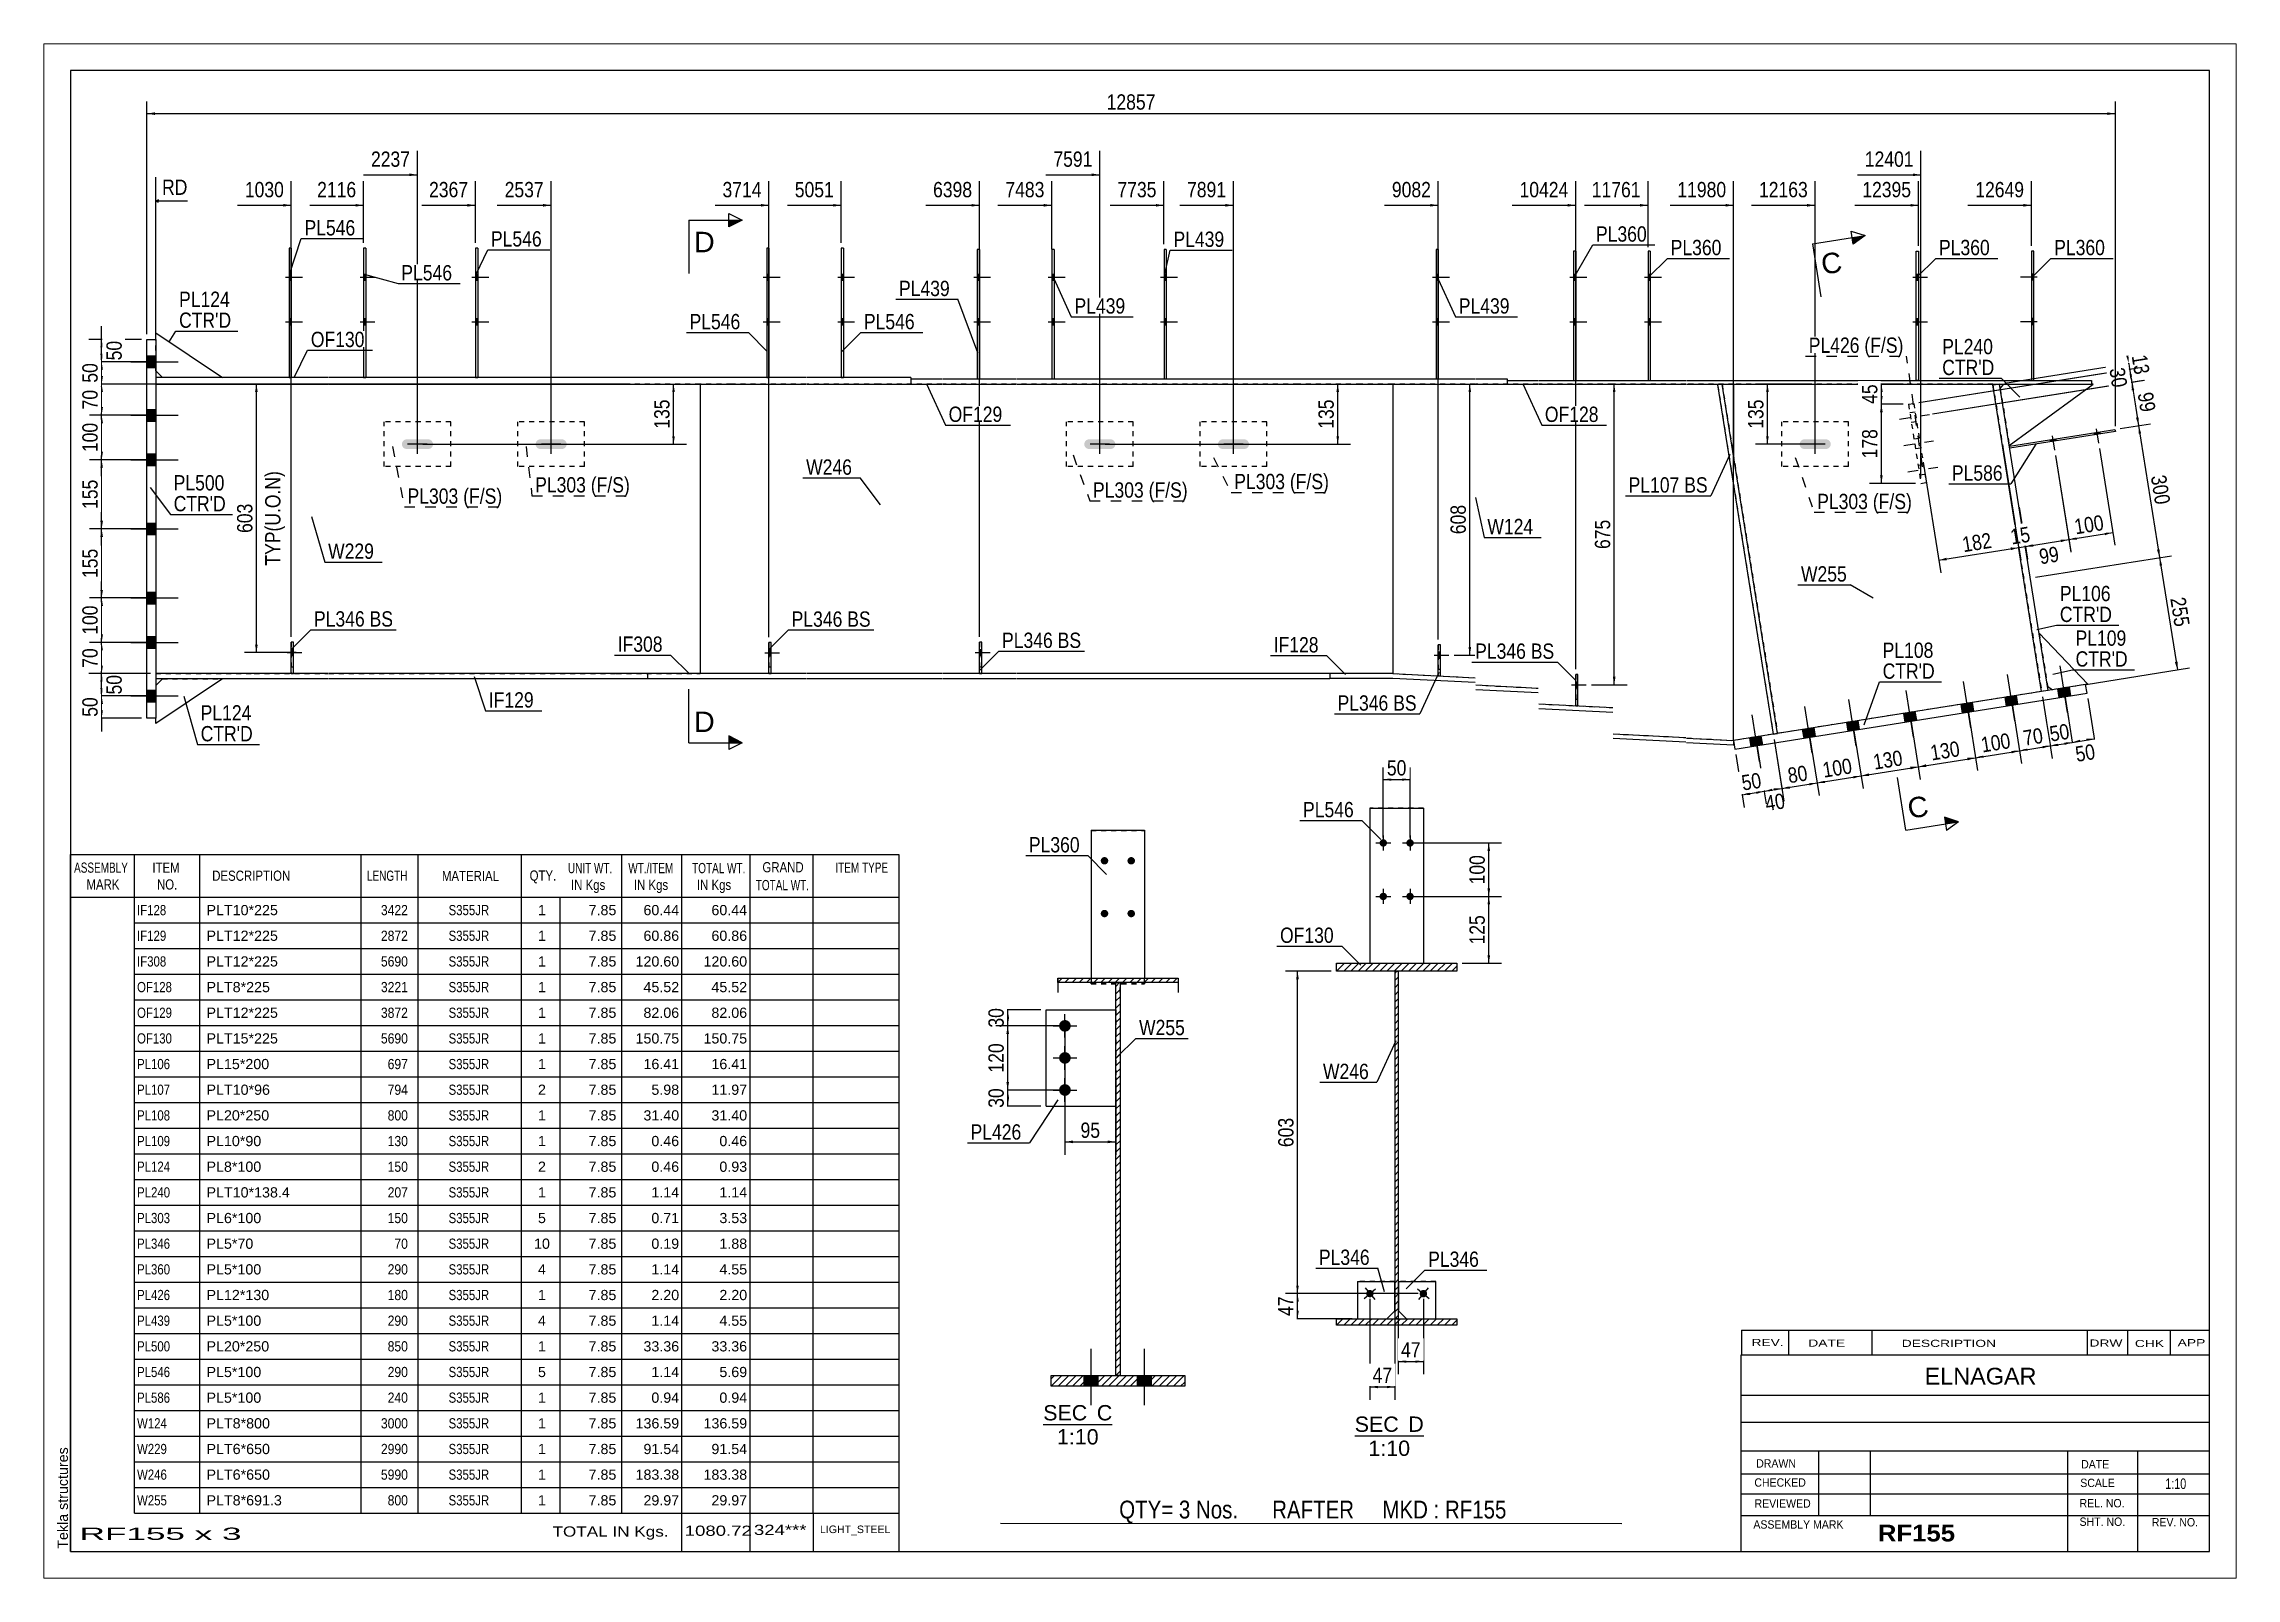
# Paper-space layout 'Layout1' of a CAD drawing. Header units: millimetres. Extents: x 0 to 410, y 0 to 287.
# The model-space entities are those that its viewports show. They can reach past a viewport. Long polylines and large blocks are cut down to what shows.
import ezdxf

# ---------------------------------------------------------------- set-up
doc = ezdxf.new("R2010")
doc.units = ezdxf.units.MM
doc.linetypes.add('DXK_LINE_DOT1', pattern=[1.8814, 0.9407, -0.9407])
doc.linetypes.add('DXK_LINE_DOT2', pattern=[3.9198, 1.9599, -1.9599])
doc.layers.add('Viewport layer', color=7, linetype='Continuous', plot=False)
doc.styles.add('Arial', font='ARIAL.TTF', dxfattribs={"height": 0.2})
doc.styles.add('Arial Bold', font='ARIALBD.TTF', dxfattribs={"height": 0.2})
doc.styles.add('Arial Narrow', font='ARIALN.TTF', dxfattribs={"height": 0.2})

# ---------------------------------------------------------------- blocks, each defined once
blk = doc.blocks.new('Unknown-624476755-1210')
at = {"color": 5, "linetype": 'Continuous'}
for p, q in [((-614.26, 91.97), (-1014.26, 91.97)), ((-1014.26, 91.97), (-1014.26, -185.03)), ((-614.26, -185.03), (-614.26, 91.97)), ((-1014.26, -185.03), (-614.26, -185.03))]:
    blk.add_line(p, q, dxfattribs=at)
at = {"color": 174, "linetype": 'Continuous', "style": 'Arial'}
blk.add_text('Tekla structures', height=1.9102, rotation=90, dxfattribs=at).set_placement((-1014.76, -184.53))
blk = doc.blocks.new('Unknown-624476755-12 - 1257')
at = {"color": 1, "linetype": 'Continuous'}
blk.add_line((-774.1, -163.41), (-761.2, -163.41), dxfattribs=at)
at = {"color": 0, "linetype": 'Continuous'}
blk.add_wipeout([(-765.88, -162.66), (-765.88, -159.66), (-774.1, -159.66), (-774.1, -162.66)], dxfattribs=at)
blk.add_wipeout([(-761.2, -162.66), (-761.2, -159.66), (-764.08, -159.66), (-764.08, -162.66)], dxfattribs=at)
blk.add_wipeout([(-763.76, -167.16), (-763.76, -164.16), (-771.54, -164.16), (-771.54, -167.16)], dxfattribs=at)
at = {"color": 136, "linetype": 'Continuous', "style": 'Arial'}
for s, height, p in [('SEC', 2.865, (-774.1, -162.66)), ('D', 2.87, (-764.08, -162.66)), ('1:10', 2.865, (-771.54, -167.16))]:
    blk.add_text(s, height=height, dxfattribs=at).set_placement(p)
blk = doc.blocks.new('Unknown-624476755-14 - 1557')
at = {"color": 1, "linetype": 'Continuous'}
blk.add_line((-832.36, -161.27), (-819.45, -161.27), dxfattribs=at)
at = {"color": 0, "linetype": 'Continuous'}
blk.add_wipeout([(-824.14, -160.52), (-824.14, -157.52), (-832.36, -157.52), (-832.36, -160.52)], dxfattribs=at)
blk.add_wipeout([(-819.45, -160.52), (-819.45, -157.52), (-822.34, -157.52), (-822.34, -160.52)], dxfattribs=at)
blk.add_wipeout([(-822.01, -165.02), (-822.01, -162.02), (-829.79, -162.02), (-829.79, -165.02)], dxfattribs=at)
at = {"color": 136, "linetype": 'Continuous', "style": 'Arial'}
for s, height, p in [('SEC', 2.865, (-832.36, -160.52)), ('C', 2.87, (-822.34, -160.52)), ('1:10', 2.865, (-829.79, -165.02))]:
    blk.add_text(s, height=height, dxfattribs=at).set_placement(p)
blk = doc.blocks.new('Part-624476755-2159 - 1694')
at = {"color": 2, "linetype": 'Continuous'}
for p, q in [((-938.11, 58.75), (-938.53, 58.75)), ((-938.53, 58.75), (-938.53, 34.58)), ((-938.11, 58.75), (-938.11, 34.58))]:
    blk.add_line(p, q, dxfattribs=at)
at = {"color": 7, "linetype": 'DXK_LINE_DOT1'}
blk.add_line((-938.53, 34.58), (-938.11, 34.58), dxfattribs=at)
blk = doc.blocks.new('Part-624476755-1717 - 1694')
at = {"color": 2, "linetype": 'Continuous'}
for p, q in [((-745.62, 34), (-739.78, 34)), ((-745.62, 34), (-745.62, 33.33)), ((-745.62, 33.33), (-739.78, 33.33)), ((-739.68, 34), (-725.85, 34)), ((-739.68, 33.33), (-725.85, 33.33)), ((-725.75, 34), (-712.17, 34)), ((-725.75, 33.33), (-712.17, 33.33)), ((-712.07, 34), (-636.32, 34)), ((-712.07, 33.33), (-636.32, 33.33)), ((-636.32, 34), (-636.32, 33.33))]:
    blk.add_line(p, q, dxfattribs=at)
blk = doc.blocks.new('Part-624476755-1912 - 1694')
at = {"color": 2, "linetype": 'Continuous'}
for p, q in [((-654.76, 33.17), (-653.72, 33.33)), ((-645.64, -24.17), (-654.76, 33.17)), ((-644.4, -23.98), (-653.52, 33.33))]:
    blk.add_line(p, q, dxfattribs=at)
at = {"color": 7, "linetype": 'DXK_LINE_DOT1'}
for p, q in [((-653.72, 33.33), (-653.52, 33.37)), ((-653.52, 33.37), (-653.52, 33.33)), ((-644.4, -23.98), (-645.64, -24.17))]:
    blk.add_line(p, q, dxfattribs=at)
blk = doc.blocks.new('Part-624476755-1739 - 1694')
at = {"color": 2, "linetype": 'Continuous'}
for p, q in [((-857.12, 34.33), (-851.29, 34.33)), ((-857.12, 34.33), (-857.12, 33.33)), ((-857.12, 33.33), (-851.29, 33.33)), ((-851.19, 34.33), (-837.35, 34.33)), ((-851.19, 33.33), (-837.35, 33.33)), ((-837.25, 34.33), (-784.69, 34.33)), ((-837.25, 33.33), (-784.69, 33.33)), ((-784.59, 34.33), (-772.92, 34.33)), ((-784.59, 33.33), (-772.92, 33.33)), ((-772.82, 34.33), (-751.55, 34.33)), ((-772.82, 33.33), (-751.55, 33.33)), ((-751.45, 34.33), (-745.62, 34.33)), ((-751.45, 33.33), (-745.62, 33.33)), ((-745.62, 34.33), (-745.62, 33.33))]:
    blk.add_line(p, q, dxfattribs=at)
blk = doc.blocks.new('Part-624476755-1744 - 1694')
at = {"color": 2, "linetype": 'Continuous'}
for p, q in [((-980, 34.58), (-998.33, 34.58)), ((-998.33, 33.33), (-980, 33.33)), ((-966.07, 34.58), (-979.9, 34.58)), ((-979.9, 33.33), (-966.07, 33.33)), ((-912.3, 34.58), (-965.97, 34.58)), ((-965.97, 33.33), (-912.3, 33.33)), ((-890.67, 34.58), (-912.2, 34.58)), ((-912.2, 33.33), (-890.67, 33.33)), ((-876.74, 34.58), (-890.57, 34.58)), ((-890.57, 33.33), (-876.74, 33.33)), ((-863.05, 34.58), (-876.64, 34.58)), ((-876.64, 33.33), (-863.05, 33.33)), ((-857.12, 34.58), (-862.95, 34.58)), ((-862.95, 33.33), (-857.12, 33.33)), ((-857.12, 34.58), (-857.12, 33.33))]:
    blk.add_line(p, q, dxfattribs=at)
at = {"color": 7, "linetype": 'DXK_LINE_DOT1'}
blk.add_line((-998.33, 34.58), (-998.33, 33.33), dxfattribs=at)
blk = doc.blocks.new('Part-624476755-2315 - 1694')
at = {"color": 2, "linetype": 'Continuous'}
for p, q in [((-883.65, -20.83), (-883.65, -15)), ((-883.24, -15), (-883.65, -15)), ((-883.24, -20.83), (-883.24, -15))]:
    blk.add_line(p, q, dxfattribs=at)
at = {"color": 7, "linetype": 'DXK_LINE_DOT1'}
for p, q in [((-883.65, -19.58), (-883.24, -19.58)), ((-883.65, -20.83), (-883.24, -20.83))]:
    blk.add_line(p, q, dxfattribs=at)
blk = doc.blocks.new('Part-624476755-1837 - 1694')
at = {"color": 2, "linetype": 'Continuous'}
for p, q in [((-772.92, -20.83), (-778.76, -20.83)), ((-778.76, -20.83), (-778.76, -21.67)), ((-778.76, -21.67), (-772.92, -21.67)), ((-766.97, -20.83), (-772.82, -20.83)), ((-772.82, -21.67), (-766.99, -21.67)), ((-766.99, -21.67), (-751.55, -22.44)), ((-766.97, -20.83), (-751.55, -21.6)), ((-751.45, -22.96), (-739.78, -23.55)), ((-751.45, -23.8), (-739.78, -24.38)), ((-739.68, -26.5), (-725.85, -27.2)), ((-739.68, -27.34), (-725.85, -28.03)), ((-725.75, -32.1), (-712.17, -32.78)), ((-725.75, -32.93), (-712.17, -33.61)), ((-712.07, -32.89), (-703.25, -33.33)), ((-712.07, -33.73), (-703.29, -34.17)), ((-703.25, -33.33), (-703.29, -34.17))]:
    blk.add_line(p, q, dxfattribs=at)
blk = doc.blocks.new('Part-624476755-1766 - 1694')
at = {"color": 2, "linetype": 'Continuous'}
for p, q in [((-766.97, 33.33), (-766.97, -20.83)), ((-703.25, 33.33), (-703.25, 19.73)), ((-703.25, -33.33), (-703.25, 14.42))]:
    blk.add_line(p, q, dxfattribs=at)
at = {"color": 7, "linetype": 'DXK_LINE_DOT1'}
for p, q in [((-751.55, 33.33), (-766.97, 33.33)), ((-739.78, 33.33), (-751.45, 33.33)), ((-725.85, 33.33), (-739.68, 33.33)), ((-712.17, 33.33), (-725.75, 33.33)), ((-703.25, 33.33), (-712.07, 33.33)), ((-703.25, 14.42), (-703.25, 33.33)), ((-766.97, -20.83), (-751.55, -21.6)), ((-751.45, -22.96), (-739.78, -23.55)), ((-739.68, -26.5), (-725.85, -27.2)), ((-725.75, -32.1), (-712.17, -32.78)), ((-712.07, -32.89), (-703.25, -33.33))]:
    blk.add_line(p, q, dxfattribs=at)
blk = doc.blocks.new('Part-624476755-1771 - 1694')
at = {"color": 2, "linetype": 'Continuous'}
blk.add_line((-896.5, 33.33), (-896.5, -20.83), dxfattribs=at)
at = {"color": 7, "linetype": 'DXK_LINE_DOT1'}
for p, q in [((-890.67, 33.33), (-896.5, 33.33)), ((-876.74, 33.33), (-890.57, 33.33)), ((-863.05, 33.33), (-876.64, 33.33)), ((-851.29, 33.33), (-862.95, 33.33)), ((-837.35, 33.33), (-851.19, 33.33)), ((-784.69, 33.33), (-837.25, 33.33)), ((-772.92, 33.33), (-784.59, 33.33)), ((-766.97, 33.33), (-772.82, 33.33)), ((-766.97, 33.33), (-766.97, -20.83)), ((-890.67, -20.83), (-896.5, -20.83)), ((-876.74, -20.83), (-890.57, -20.83)), ((-863.05, -20.83), (-876.64, -20.83)), ((-851.29, -20.83), (-862.95, -20.83)), ((-837.35, -20.83), (-851.19, -20.83)), ((-784.69, -20.83), (-837.25, -20.83)), ((-772.92, -20.83), (-784.59, -20.83)), ((-766.97, -20.83), (-772.82, -20.83))]:
    blk.add_line(p, q, dxfattribs=at)
blk = doc.blocks.new('Part-624476755-2355 - 1694')
at = {"color": 2, "linetype": 'Continuous'}
for p, q in [((-844.27, 58.5), (-844.69, 58.5)), ((-844.69, 58.5), (-844.69, 34.33)), ((-844.27, 58.5), (-844.27, 34.33))]:
    blk.add_line(p, q, dxfattribs=at)
at = {"color": 7, "linetype": 'DXK_LINE_DOT1'}
blk.add_line((-844.69, 34.33), (-844.27, 34.33), dxfattribs=at)
blk = doc.blocks.new('Part-624476755-1985 - 1694')
at = {"color": 2, "linetype": 'Continuous'}
for p, q in [((-653.39, 32.51), (-652.68, 33.33)), ((-651.68, 21.81), (-636.02, 33.33)), ((-636.02, 33.33), (-636.32, 33.33))]:
    blk.add_line(p, q, dxfattribs=at)
at = {"color": 7, "linetype": 'DXK_LINE_DOT1'}
for p, q in [((-652.68, 33.33), (-636.32, 33.33)), ((-653.39, 32.51), (-651.68, 21.81))]:
    blk.add_line(p, q, dxfattribs=at)
blk = doc.blocks.new('Part-624476755-1793 - 1694')
at = {"color": 7, "linetype": 'DXK_LINE_DOT1'}
for p, q in [((-980, 33.33), (-998.33, 33.33)), ((-998.33, 33.33), (-998.33, -20.83)), ((-966.07, 33.33), (-979.9, 33.33)), ((-912.3, 33.33), (-965.97, 33.33)), ((-896.5, 33.33), (-912.2, 33.33)), ((-998.33, -20.83), (-980, -20.83)), ((-979.9, -20.83), (-966.07, -20.83)), ((-965.97, -20.83), (-912.3, -20.83)), ((-912.2, -20.83), (-896.5, -20.83))]:
    blk.add_line(p, q, dxfattribs=at)
at = {"color": 2, "linetype": 'Continuous'}
blk.add_line((-896.5, 33.33), (-896.5, -20.83), dxfattribs=at)
blk = doc.blocks.new('Part-624476755-2266 - 1694')
at = {"color": 2, "linetype": 'Continuous'}
for p, q in [((-985.83, -21.83), (-998.33, -30.17)), ((-997.08, -21.83), (-998.33, -23.08)), ((-998.33, -30.17), (-998.33, -29.17))]:
    blk.add_line(p, q, dxfattribs=at)
at = {"color": 7, "linetype": 'DXK_LINE_DOT1'}
blk.add_line((-997.08, -21.83), (-985.83, -21.83), dxfattribs=at)
blk = doc.blocks.new('Part-624476755-1815 - 1694')
at = {"color": 2, "linetype": 'Continuous'}
for p, q in [((-890.67, -20.83), (-906.37, -20.83)), ((-906.37, -20.83), (-906.37, -21.83)), ((-890.67, -21.83), (-906.37, -21.83)), ((-876.74, -20.83), (-890.57, -20.83)), ((-876.74, -21.83), (-890.57, -21.83)), ((-863.05, -20.83), (-876.64, -20.83)), ((-863.05, -21.83), (-876.64, -21.83)), ((-851.29, -20.83), (-862.95, -20.83)), ((-851.29, -21.83), (-862.95, -21.83)), ((-837.35, -20.83), (-851.19, -20.83)), ((-837.35, -21.83), (-851.19, -21.83)), ((-784.69, -20.83), (-837.25, -20.83)), ((-784.69, -21.83), (-837.25, -21.83)), ((-778.76, -20.83), (-784.59, -20.83)), ((-778.76, -21.83), (-784.59, -21.83)), ((-778.76, -20.83), (-778.76, -21.83))]:
    blk.add_line(p, q, dxfattribs=at)
blk = doc.blocks.new('Part-624476755-2122 - 1694')
at = {"color": 2, "linetype": 'Continuous'}
for p, q in [((-647.12, 58.17), (-647.53, 58.17)), ((-647.53, 58.17), (-647.53, 34)), ((-647.12, 34), (-647.12, 58.17))]:
    blk.add_line(p, q, dxfattribs=at)
at = {"color": 7, "linetype": 'DXK_LINE_DOT1'}
blk.add_line((-647.53, 34), (-647.12, 34), dxfattribs=at)
blk = doc.blocks.new('Part-624476755-1859 - 1694')
at = {"color": 2, "linetype": 'Continuous'}
for p, q in [((-980, -20.83), (-998.33, -20.83)), ((-980, -21.83), (-998.33, -21.83)), ((-966.07, -20.83), (-979.9, -20.83)), ((-966.07, -21.83), (-979.9, -21.83)), ((-912.3, -20.83), (-965.97, -20.83)), ((-912.3, -21.83), (-965.97, -21.83)), ((-906.37, -20.83), (-912.2, -20.83)), ((-906.37, -21.83), (-912.2, -21.83)), ((-906.37, -20.83), (-906.37, -21.83))]:
    blk.add_line(p, q, dxfattribs=at)
blk = doc.blocks.new('Part-624476755-2127 - 1694')
at = {"color": 2, "linetype": 'Continuous'}
for p, q in [((-718.83, 58.17), (-719.25, 58.17)), ((-719.25, 58.17), (-719.25, 34)), ((-718.83, 58.17), (-718.83, 34))]:
    blk.add_line(p, q, dxfattribs=at)
at = {"color": 7, "linetype": 'DXK_LINE_DOT1'}
blk.add_line((-719.25, 34), (-718.83, 34), dxfattribs=at)
blk = doc.blocks.new('Part-624476755-1934 - 1694')
at = {"color": 2, "linetype": 'Continuous'}
for p, q in [((-705.41, 33.33), (-706.23, 33.2)), ((-706.23, 33.2), (-695.84, -32.16)), ((-695.02, -32.02), (-705.41, 33.33))]:
    blk.add_line(p, q, dxfattribs=at)
at = {"color": 7, "linetype": 'DXK_LINE_DOT1'}
blk.add_line((-695.84, -32.16), (-695.02, -32.02), dxfattribs=at)
blk = doc.blocks.new('Part-624476755-1956 - 1694')
at = {"color": 7, "linetype": 'DXK_LINE_DOT1'}
for p, q in [((-705.41, 33.33), (-706.23, 33.2)), ((-706.23, 33.2), (-695.84, -32.16)), ((-705.41, 33.33), (-695.02, -32.02))]:
    blk.add_line(p, q, dxfattribs=at)
blk = doc.blocks.new('Part-624476755-2232 - 1694')
at = {"color": 2, "linetype": 'Continuous'}
for p, q in [((-1000, 41.67), (-998.33, 41.67)), ((-1000, -29.17), (-1000, 41.67)), ((-998.33, 41.67), (-998.33, -29.17)), ((-998.33, -29.17), (-1000, -29.17))]:
    blk.add_line(p, q, dxfattribs=at)
blk = doc.blocks.new('Part-624476755-2014 - 1694')
at = {"color": 2, "linetype": 'Continuous'}
for p, q in [((-637.41, -22.86), (-703.25, -33.33)), ((-702.99, -34.98), (-637.15, -24.51)), ((-637.15, -24.51), (-637.41, -22.86)), ((-703.25, -33.33), (-702.99, -34.98))]:
    blk.add_line(p, q, dxfattribs=at)
blk = doc.blocks.new('Part-624476755-2043 - 1694')
at = {"color": 2, "linetype": 'Continuous'}
for p, q in [((-637, -22.8), (-646.1, -13.28)), ((-644.53, -23.15), (-643.58, -23.85)), ((-637, -22.8), (-637.41, -22.86))]:
    blk.add_line(p, q, dxfattribs=at)
at = {"color": 7, "linetype": 'DXK_LINE_DOT1'}
for p, q in [((-646.1, -13.28), (-644.53, -23.15)), ((-637.41, -22.86), (-643.58, -23.85))]:
    blk.add_line(p, q, dxfattribs=at)
blk = doc.blocks.new('Bolt-624476755-2378 - 1694')
at = {"linetype": 'Continuous'}
for points in [[(-883.65, 52.75), (-883.65, 53.91), (-884.07, 53.91), (-884.07, 52.75)], [(-883.65, 52.75), (-883.65, 53.91), (-884.07, 53.91), (-884.07, 52.75)], [(-883.65, 44.41), (-883.65, 45.58), (-884.07, 45.58), (-884.07, 44.41)], [(-883.65, 44.41), (-883.65, 45.58), (-884.07, 45.58), (-884.07, 44.41)]]:
    blk.add_hatch(color=3, dxfattribs=at).paths.add_polyline_path(points)
at = {"color": 3, "linetype": 'Continuous'}
for p, q in [((-884.74, 53.33), (-881.57, 53.33)), ((-884.74, 53.33), (-881.57, 53.33)), ((-884.07, 53.91), (-883.65, 53.91)), ((-884.07, 53.91), (-883.65, 53.91)), ((-884.07, 52.75), (-883.65, 52.75)), ((-884.07, 52.75), (-883.65, 52.75)), ((-884.07, 45.58), (-883.65, 45.58)), ((-884.07, 45.58), (-883.65, 45.58)), ((-884.74, 45), (-881.57, 45)), ((-884.74, 45), (-881.57, 45)), ((-884.07, 44.41), (-883.65, 44.41)), ((-884.07, 44.41), (-883.65, 44.41))]:
    blk.add_line(p, q, dxfattribs=at)
blk = doc.blocks.new('Part-624476755-2065 - 1694')
at = {"color": 7, "linetype": 'DXK_LINE_DOT1'}
for p, q in [((-943.14, 26.25), (-955.64, 26.25)), ((-955.64, 17.92), (-955.64, 26.25)), ((-943.14, 17.92), (-943.14, 26.25)), ((-943.14, 17.92), (-955.64, 17.92))]:
    blk.add_line(p, q, dxfattribs=at)
blk = doc.blocks.new('Part-624476755-2070 - 1694')
at = {"color": 7, "linetype": 'DXK_LINE_DOT1'}
for p, q in [((-815.52, 26.25), (-828.02, 26.25)), ((-828.02, 17.92), (-828.02, 26.25)), ((-815.52, 17.92), (-815.52, 26.25)), ((-815.52, 17.92), (-828.02, 17.92))]:
    blk.add_line(p, q, dxfattribs=at)
blk = doc.blocks.new('Part-624476755-2203 - 1694')
at = {"color": 7, "linetype": 'DXK_LINE_DOT1'}
for p, q in [((-670.55, 29.57), (-669.57, 29.72)), ((-670.55, 29.57), (-668.2, 14.75)), ((-669.57, 29.72), (-667.21, 14.91)), ((-668.2, 14.75), (-667.21, 14.91))]:
    blk.add_line(p, q, dxfattribs=at)
blk = doc.blocks.new('Part-624476755-2075 - 1694')
at = {"color": 7, "linetype": 'DXK_LINE_DOT1'}
for p, q in [((-918.14, 26.25), (-930.64, 26.25)), ((-930.64, 17.92), (-930.64, 26.25)), ((-918.14, 17.92), (-918.14, 26.25)), ((-918.14, 17.92), (-930.64, 17.92))]:
    blk.add_line(p, q, dxfattribs=at)
blk = doc.blocks.new('Part-624476755-2080 - 1694')
at = {"color": 7, "linetype": 'DXK_LINE_DOT1'}
for p, q in [((-790.52, 26.25), (-803.02, 26.25)), ((-803.02, 17.92), (-803.02, 26.25)), ((-790.52, 17.92), (-790.52, 26.25)), ((-790.52, 17.92), (-803.02, 17.92))]:
    blk.add_line(p, q, dxfattribs=at)
blk = doc.blocks.new('Part-624476755-2149 - 1694')
at = {"color": 2, "linetype": 'Continuous'}
for p, q in [((-809.36, 58.5), (-809.77, 58.5)), ((-809.77, 58.5), (-809.77, 34.33)), ((-809.36, 58.5), (-809.36, 34.33))]:
    blk.add_line(p, q, dxfattribs=at)
at = {"color": 7, "linetype": 'DXK_LINE_DOT1'}
blk.add_line((-809.77, 34.33), (-809.36, 34.33), dxfattribs=at)
blk = doc.blocks.new('Part-624476755-2085 - 1694')
at = {"color": 7, "linetype": 'DXK_LINE_DOT1'}
for p, q in [((-681.73, 26.25), (-694.24, 26.25)), ((-694.24, 17.92), (-694.24, 26.25)), ((-681.73, 17.92), (-681.73, 26.25)), ((-681.73, 17.92), (-694.24, 17.92))]:
    blk.add_line(p, q, dxfattribs=at)
blk = doc.blocks.new('Part-624476755-2107 - 1694')
at = {"color": 2, "linetype": 'Continuous'}
for p, q in [((-732.77, 58.17), (-733.18, 58.17)), ((-733.18, 58.17), (-733.18, 34)), ((-732.77, 58.17), (-732.77, 34))]:
    blk.add_line(p, q, dxfattribs=at)
at = {"color": 7, "linetype": 'DXK_LINE_DOT1'}
blk.add_line((-733.18, 34), (-732.77, 34), dxfattribs=at)
blk = doc.blocks.new('Part-624476755-2112 - 1694')
at = {"color": 2, "linetype": 'Continuous'}
for p, q in [((-883.65, 58.75), (-884.07, 58.75)), ((-884.07, 58.75), (-884.07, 34.58)), ((-883.65, 58.75), (-883.65, 34.58))]:
    blk.add_line(p, q, dxfattribs=at)
at = {"color": 7, "linetype": 'DXK_LINE_DOT1'}
blk.add_line((-884.07, 34.58), (-883.65, 34.58), dxfattribs=at)
blk = doc.blocks.new('Part-624476755-2181 - 1694')
at = {"color": 2, "linetype": 'Continuous'}
for p, q in [((-651.67, 21.72), (-631.92, 24.86)), ((-631.92, 24.86), (-631.85, 24.45)), ((-631.85, 24.45), (-651.61, 21.31))]:
    blk.add_line(p, q, dxfattribs=at)
at = {"color": 7, "linetype": 'DXK_LINE_DOT1'}
blk.add_line((-651.61, 21.31), (-651.67, 21.72), dxfattribs=at)
blk = doc.blocks.new('Part-624476755-2117 - 1694')
at = {"color": 2, "linetype": 'Continuous'}
for p, q in [((-972.98, 58.75), (-973.4, 58.75)), ((-973.4, 58.75), (-973.4, 34.58)), ((-972.98, 58.75), (-972.98, 34.58))]:
    blk.add_line(p, q, dxfattribs=at)
at = {"color": 7, "linetype": 'DXK_LINE_DOT1'}
blk.add_line((-973.4, 34.58), (-972.98, 34.58), dxfattribs=at)
blk = doc.blocks.new('Part-624476755-2154 - 1694')
at = {"color": 2, "linetype": 'Continuous'}
for p, q in [((-869.72, 58.75), (-870.14, 58.75)), ((-870.14, 58.75), (-870.14, 34.58)), ((-869.72, 58.75), (-869.72, 34.58))]:
    blk.add_line(p, q, dxfattribs=at)
at = {"color": 7, "linetype": 'DXK_LINE_DOT1'}
blk.add_line((-870.14, 34.58), (-869.72, 34.58), dxfattribs=at)
blk = doc.blocks.new('Bolt-624476755-2382 - 1694')
at = {"linetype": 'Continuous'}
for points in [[(-809.36, 52.75), (-809.36, 53.91), (-809.77, 53.91), (-809.77, 52.75)], [(-809.36, 52.75), (-809.36, 53.91), (-809.77, 53.91), (-809.77, 52.75)], [(-809.36, 44.41), (-809.36, 45.58), (-809.77, 45.58), (-809.77, 44.41)], [(-809.36, 44.41), (-809.36, 45.58), (-809.77, 45.58), (-809.77, 44.41)]]:
    blk.add_hatch(color=3, dxfattribs=at).paths.add_polyline_path(points)
at = {"color": 3, "linetype": 'Continuous'}
for p, q in [((-810.44, 53.33), (-807.27, 53.33)), ((-810.44, 53.33), (-807.27, 53.33)), ((-809.77, 53.91), (-809.36, 53.91)), ((-809.77, 53.91), (-809.36, 53.91)), ((-809.77, 52.75), (-809.36, 52.75)), ((-809.77, 52.75), (-809.36, 52.75)), ((-809.77, 45.58), (-809.36, 45.58)), ((-809.77, 45.58), (-809.36, 45.58)), ((-810.44, 45), (-807.27, 45)), ((-810.44, 45), (-807.27, 45)), ((-809.77, 44.41), (-809.36, 44.41)), ((-809.77, 44.41), (-809.36, 44.41))]:
    blk.add_line(p, q, dxfattribs=at)
blk = doc.blocks.new('Part-624476755-2261 - 1694')
at = {"color": 2, "linetype": 'Continuous'}
for p, q in [((-998.33, 41.67), (-998.33, 42.92)), ((-998.33, 42.92), (-985.83, 34.58)), ((-997.08, 34.58), (-998.33, 35.83))]:
    blk.add_line(p, q, dxfattribs=at)
at = {"color": 7, "linetype": 'DXK_LINE_DOT1'}
for p, q in [((-998.33, 35.83), (-998.33, 41.67)), ((-985.83, 34.58), (-997.08, 34.58))]:
    blk.add_line(p, q, dxfattribs=at)
blk = doc.blocks.new('Part-624476755-2288 - 1694')
at = {"color": 2, "linetype": 'Continuous'}
for p, q in [((-972.98, -20.81), (-972.98, -14.97)), ((-972.57, -14.97), (-972.98, -14.97)), ((-972.57, -20.81), (-972.57, -14.97)), ((-972.98, -20.81), (-972.57, -20.81))]:
    blk.add_line(p, q, dxfattribs=at)
at = {"color": 7, "linetype": 'DXK_LINE_DOT1'}
blk.add_line((-972.98, -19.56), (-972.57, -19.56), dxfattribs=at)
blk = doc.blocks.new('Part-624476755-2310 - 1694')
at = {"color": 7, "linetype": 'DXK_LINE_DOT1'}
for p, q in [((-972.98, -14.97), (-972.98, -20.81)), ((-972.57, -14.97), (-972.98, -14.97)), ((-972.57, -20.81), (-972.57, -14.97)), ((-972.98, -20.81), (-972.57, -20.81))]:
    blk.add_line(p, q, dxfattribs=at)
blk = doc.blocks.new('Part-624476755-2320 - 1694')
at = {"color": 7, "linetype": 'DXK_LINE_DOT1'}
for p, q in [((-883.65, -15), (-883.65, -20.83)), ((-883.24, -15), (-883.65, -15)), ((-883.24, -20.83), (-883.24, -15))]:
    blk.add_line(p, q, dxfattribs=at)
blk = doc.blocks.new('Part-624476755-2325 - 1694')
at = {"color": 2, "linetype": 'Continuous'}
for p, q in [((-732.77, -26.84), (-732.77, -21)), ((-732.35, -21), (-732.77, -21)), ((-732.35, -26.84), (-732.35, -21)), ((-732.77, -26.84), (-732.35, -26.84))]:
    blk.add_line(p, q, dxfattribs=at)
at = {"color": 7, "linetype": 'DXK_LINE_DOT1'}
blk.add_line((-732.77, -25.59), (-732.35, -25.59), dxfattribs=at)
blk = doc.blocks.new('Part-624476755-2330 - 1694')
at = {"color": 7, "linetype": 'DXK_LINE_DOT1'}
for p, q in [((-732.77, -21), (-732.77, -26.84)), ((-732.35, -21), (-732.77, -21)), ((-732.35, -26.84), (-732.35, -21)), ((-732.77, -26.84), (-732.35, -26.84))]:
    blk.add_line(p, q, dxfattribs=at)
blk = doc.blocks.new('Part-624476755-2335 - 1694')
at = {"color": 2, "linetype": 'Continuous'}
for p, q in [((-669.08, 34), (-669.08, 58.17)), ((-669.08, 58.17), (-668.66, 58.17)), ((-668.66, 58.17), (-668.66, 34))]:
    blk.add_line(p, q, dxfattribs=at)
at = {"color": 7, "linetype": 'DXK_LINE_DOT1'}
blk.add_line((-668.66, 34), (-669.08, 34), dxfattribs=at)
blk = doc.blocks.new('Part-624476755-2340 - 1694')
at = {"color": 2, "linetype": 'Continuous'}
for p, q in [((-758.47, 58.5), (-758.88, 58.5)), ((-758.88, 58.5), (-758.88, 34.33)), ((-758.47, 58.5), (-758.47, 34.33))]:
    blk.add_line(p, q, dxfattribs=at)
at = {"color": 7, "linetype": 'DXK_LINE_DOT1'}
blk.add_line((-758.88, 34.33), (-758.47, 34.33), dxfattribs=at)
blk = doc.blocks.new('Part-624476755-2345 - 1694')
at = {"color": 2, "linetype": 'Continuous'}
for p, q in [((-758.47, -21.26), (-758.47, -15.44)), ((-758.05, -15.44), (-758.47, -15.44)), ((-758.05, -21.27), (-758.05, -15.44)), ((-758.25, -21.27), (-758.05, -21.27))]:
    blk.add_line(p, q, dxfattribs=at)
at = {"color": 7, "linetype": 'DXK_LINE_DOT1'}
for p, q in [((-758.47, -20.02), (-758.05, -20.02)), ((-758.47, -21.27), (-758.47, -21.26)), ((-758.47, -21.27), (-758.25, -21.27))]:
    blk.add_line(p, q, dxfattribs=at)
blk = doc.blocks.new('Part-624476755-2350 - 1694')
at = {"color": 7, "linetype": 'DXK_LINE_DOT1'}
for p, q in [((-758.47, -15.44), (-758.47, -21.26)), ((-758.05, -15.44), (-758.47, -15.44)), ((-758.05, -21.27), (-758.05, -15.44)), ((-758.25, -21.27), (-758.05, -21.27))]:
    blk.add_line(p, q, dxfattribs=at)
blk = doc.blocks.new('Part-624476755-2360 - 1694')
at = {"color": 2, "linetype": 'Continuous'}
for p, q in [((-844.27, -20.81), (-844.27, -14.97)), ((-843.85, -14.97), (-844.27, -14.97)), ((-843.85, -20.81), (-843.85, -14.97)), ((-844.27, -20.81), (-843.85, -20.81))]:
    blk.add_line(p, q, dxfattribs=at)
at = {"color": 7, "linetype": 'DXK_LINE_DOT1'}
blk.add_line((-844.27, -19.56), (-843.85, -19.56), dxfattribs=at)
blk = doc.blocks.new('Part-624476755-2365 - 1694')
at = {"color": 7, "linetype": 'DXK_LINE_DOT1'}
for p, q in [((-844.27, -14.97), (-844.27, -20.81)), ((-843.85, -14.97), (-844.27, -14.97)), ((-843.85, -20.81), (-843.85, -14.97)), ((-844.27, -20.81), (-843.85, -20.81))]:
    blk.add_line(p, q, dxfattribs=at)
blk = doc.blocks.new('Part-624476755-2370 - 1694')
at = {"color": 2, "linetype": 'Continuous'}
for p, q in [((-703.25, 33.33), (-703.25, 19.73)), ((-654.76, 33.17), (-654.78, 33.33)), ((-703.25, -33.33), (-703.25, 14.42))]:
    blk.add_line(p, q, dxfattribs=at)
at = {"color": 7, "linetype": 'DXK_LINE_DOT1'}
for p, q in [((-654.78, 33.33), (-703.25, 33.33)), ((-654.76, 33.17), (-645.64, -24.17)), ((-645.64, -24.17), (-695.02, -32.02)), ((-695.84, -32.16), (-703.25, -33.33))]:
    blk.add_line(p, q, dxfattribs=at)
blk = doc.blocks.new('Bolt-624476755-2371 - 1694')
at = {"linetype": 'Continuous'}
blk.add_hatch(color=3, dxfattribs=at).paths.add_polyline_path([(-824.62, 22.43), (-824.69, 22.08), (-824.62, 21.73), (-824.42, 21.43), (-824.13, 21.24), (-823.77, 21.17), (-819.77, 21.17), (-819.42, 21.24), (-819.13, 21.43), (-818.93, 21.73), (-818.86, 22.08), (-818.93, 22.43), (-819.13, 22.73), (-819.42, 22.93), (-819.77, 23), (-823.77, 23), (-824.13, 22.93), (-824.42, 22.73)])
at = {"color": 3, "linetype": 'Continuous'}
for p, q in [((-819.94, 22.08), (-823.61, 22.08)), ((-821.77, 20.25), (-821.77, 23.92))]:
    blk.add_line(p, q, dxfattribs=at)
blk = doc.blocks.new('Bolt-624476755-2372 - 1694')
at = {"linetype": 'Continuous'}
blk.add_hatch(color=3, dxfattribs=at).paths.add_polyline_path([(-799.62, 22.43), (-799.69, 22.08), (-799.62, 21.73), (-799.42, 21.43), (-799.13, 21.24), (-798.77, 21.17), (-794.77, 21.17), (-794.42, 21.24), (-794.13, 21.43), (-793.93, 21.73), (-793.86, 22.08), (-793.93, 22.43), (-794.13, 22.73), (-794.42, 22.93), (-794.77, 23), (-798.77, 23), (-799.13, 22.93), (-799.42, 22.73)])
at = {"color": 3, "linetype": 'Continuous'}
for p, q in [((-794.94, 22.08), (-798.61, 22.08)), ((-796.77, 20.25), (-796.77, 23.92))]:
    blk.add_line(p, q, dxfattribs=at)
blk = doc.blocks.new('Bolt-624476755-2373 - 1694')
at = {"linetype": 'Continuous'}
blk.add_hatch(color=3, dxfattribs=at).paths.add_polyline_path([(-952.23, 22.43), (-952.3, 22.08), (-952.23, 21.73), (-952.04, 21.43), (-951.74, 21.24), (-951.39, 21.17), (-947.39, 21.17), (-947.04, 21.24), (-946.74, 21.43), (-946.54, 21.73), (-946.47, 22.08), (-946.54, 22.43), (-946.74, 22.73), (-947.04, 22.93), (-947.39, 23), (-951.39, 23), (-951.74, 22.93), (-952.04, 22.73)])
at = {"color": 3, "linetype": 'Continuous'}
for p, q in [((-947.55, 22.08), (-951.22, 22.08)), ((-949.39, 20.25), (-949.39, 23.92))]:
    blk.add_line(p, q, dxfattribs=at)
blk = doc.blocks.new('Bolt-624476755-2374 - 1694')
at = {"linetype": 'Continuous'}
blk.add_hatch(color=3, dxfattribs=at).paths.add_polyline_path([(-927.23, 22.43), (-927.3, 22.08), (-927.23, 21.73), (-927.04, 21.43), (-926.74, 21.24), (-926.39, 21.17), (-922.39, 21.17), (-922.04, 21.24), (-921.74, 21.43), (-921.54, 21.73), (-921.47, 22.08), (-921.54, 22.43), (-921.74, 22.73), (-922.04, 22.93), (-922.39, 23), (-926.39, 23), (-926.74, 22.93), (-927.04, 22.73)])
at = {"color": 3, "linetype": 'Continuous'}
for p, q in [((-922.55, 22.08), (-926.22, 22.08)), ((-924.39, 20.25), (-924.39, 23.92))]:
    blk.add_line(p, q, dxfattribs=at)
blk = doc.blocks.new('Bolt-624476755-2375 - 1694')
at = {"linetype": 'Continuous'}
for points in [[(-640.45, -23.35), (-642.59, -23.69), (-642.33, -25.33), (-640.19, -24.99)], [(-640.45, -23.35), (-642.59, -23.69), (-642.33, -25.33), (-640.19, -24.99)], [(-669.26, -27.93), (-671.4, -28.27), (-671.14, -29.91), (-669, -29.57)], [(-669.26, -27.93), (-671.4, -28.27), (-671.14, -29.91), (-669, -29.57)], [(-658.56, -26.23), (-660.7, -26.57), (-660.44, -28.21), (-658.3, -27.87)], [(-658.56, -26.23), (-660.7, -26.57), (-660.44, -28.21), (-658.3, -27.87)], [(-650.33, -24.92), (-652.47, -25.26), (-652.21, -26.9), (-650.07, -26.56)], [(-650.33, -24.92), (-652.47, -25.26), (-652.21, -26.9), (-650.07, -26.56)], [(-698.06, -32.51), (-700.2, -32.85), (-699.94, -34.5), (-697.8, -34.15)], [(-698.06, -32.51), (-700.2, -32.85), (-699.94, -34.5), (-697.8, -34.15)], [(-688.19, -30.94), (-690.33, -31.28), (-690.06, -32.92), (-687.93, -32.58)], [(-688.19, -30.94), (-690.33, -31.28), (-690.06, -32.92), (-687.93, -32.58)], [(-679.96, -29.63), (-682.1, -29.97), (-681.84, -31.62), (-679.7, -31.28)], [(-679.96, -29.63), (-682.1, -29.97), (-681.84, -31.62), (-679.7, -31.28)]]:
    blk.add_hatch(color=3, dxfattribs=at).paths.add_polyline_path(points)
at = {"color": 3, "linetype": 'Continuous'}
for p, q in [((-640.79, -28.12), (-642.18, -19.4)), ((-640.79, -28.12), (-642.18, -19.4)), ((-669.6, -32.7), (-670.98, -23.98)), ((-669.6, -32.7), (-670.98, -23.98)), ((-658.9, -31), (-660.28, -22.28)), ((-658.9, -31), (-660.28, -22.28)), ((-650.67, -29.69), (-652.05, -20.97)), ((-650.67, -29.69), (-652.05, -20.97)), ((-642.33, -25.33), (-642.59, -23.69)), ((-642.33, -25.33), (-642.59, -23.69)), ((-640.19, -24.99), (-640.45, -23.35)), ((-640.19, -24.99), (-640.45, -23.35)), ((-698.4, -37.28), (-699.79, -28.56)), ((-698.4, -37.28), (-699.79, -28.56)), ((-688.53, -35.71), (-689.91, -26.99)), ((-688.53, -35.71), (-689.91, -26.99)), ((-680.3, -34.4), (-681.68, -25.68)), ((-680.3, -34.4), (-681.68, -25.68)), ((-671.14, -29.91), (-671.4, -28.27)), ((-671.14, -29.91), (-671.4, -28.27)), ((-669, -29.57), (-669.26, -27.93)), ((-669, -29.57), (-669.26, -27.93)), ((-660.44, -28.21), (-660.7, -26.57)), ((-660.44, -28.21), (-660.7, -26.57)), ((-658.3, -27.87), (-658.56, -26.23)), ((-658.3, -27.87), (-658.56, -26.23)), ((-652.21, -26.9), (-652.47, -25.26)), ((-652.21, -26.9), (-652.47, -25.26)), ((-650.07, -26.56), (-650.33, -24.92)), ((-650.07, -26.56), (-650.33, -24.92)), ((-697.8, -34.15), (-698.06, -32.51)), ((-697.8, -34.15), (-698.06, -32.51)), ((-690.06, -32.92), (-690.33, -31.28)), ((-690.06, -32.92), (-690.33, -31.28)), ((-687.93, -32.58), (-688.19, -30.94)), ((-687.93, -32.58), (-688.19, -30.94)), ((-681.84, -31.62), (-682.1, -29.97)), ((-681.84, -31.62), (-682.1, -29.97)), ((-679.7, -31.28), (-679.96, -29.63)), ((-679.7, -31.28), (-679.96, -29.63)), ((-699.94, -34.5), (-700.2, -32.85)), ((-699.94, -34.5), (-700.2, -32.85))]:
    blk.add_line(p, q, dxfattribs=at)
blk = doc.blocks.new('Bolt-624476755-2376 - 1694')
at = {"linetype": 'Continuous'}
blk.add_hatch(color=3, dxfattribs=at).paths.add_polyline_path([(-690.83, 22.43), (-690.9, 22.08), (-690.83, 21.73), (-690.63, 21.43), (-690.34, 21.24), (-689.99, 21.17), (-685.99, 21.17), (-685.63, 21.24), (-685.34, 21.43), (-685.14, 21.73), (-685.07, 22.08), (-685.14, 22.43), (-685.34, 22.73), (-685.63, 22.93), (-685.99, 23), (-689.99, 23), (-690.34, 22.93), (-690.63, 22.73)])
at = {"color": 3, "linetype": 'Continuous'}
for p, q in [((-686.15, 22.08), (-689.82, 22.08)), ((-687.99, 20.25), (-687.99, 23.92))]:
    blk.add_line(p, q, dxfattribs=at)
blk = doc.blocks.new('Bolt-624476755-2377 - 1694')
at = {"linetype": 'Continuous'}
for points in [[(-732.77, 52.75), (-732.77, 53.91), (-733.18, 53.91), (-733.18, 52.75)], [(-732.77, 52.75), (-732.77, 53.91), (-733.18, 53.91), (-733.18, 52.75)], [(-732.77, 44.41), (-732.77, 45.58), (-733.18, 45.58), (-733.18, 44.41)], [(-732.77, 44.41), (-732.77, 45.58), (-733.18, 45.58), (-733.18, 44.41)]]:
    blk.add_hatch(color=3, dxfattribs=at).paths.add_polyline_path(points)
at = {"color": 3, "linetype": 'Continuous'}
for p, q in [((-733.85, 53.33), (-730.68, 53.33)), ((-733.85, 53.33), (-730.68, 53.33)), ((-733.18, 53.91), (-732.77, 53.91)), ((-733.18, 53.91), (-732.77, 53.91)), ((-733.18, 52.75), (-732.77, 52.75)), ((-733.18, 52.75), (-732.77, 52.75)), ((-733.18, 45.58), (-732.77, 45.58)), ((-733.18, 45.58), (-732.77, 45.58)), ((-733.85, 45), (-730.68, 45)), ((-733.85, 45), (-730.68, 45)), ((-733.18, 44.41), (-732.77, 44.41)), ((-733.18, 44.41), (-732.77, 44.41))]:
    blk.add_line(p, q, dxfattribs=at)
blk = doc.blocks.new('Bolt-624476755-2379 - 1694')
at = {"linetype": 'Continuous'}
for points in [[(-972.98, 52.75), (-972.98, 53.91), (-973.4, 53.91), (-973.4, 52.75)], [(-972.98, 52.75), (-972.98, 53.91), (-973.4, 53.91), (-973.4, 52.75)], [(-972.98, 44.41), (-972.98, 45.58), (-973.4, 45.58), (-973.4, 44.41)], [(-972.98, 44.41), (-972.98, 45.58), (-973.4, 45.58), (-973.4, 44.41)]]:
    blk.add_hatch(color=3, dxfattribs=at).paths.add_polyline_path(points)
at = {"color": 3, "linetype": 'Continuous'}
for p, q in [((-974.07, 53.33), (-970.9, 53.33)), ((-974.07, 53.33), (-970.9, 53.33)), ((-973.4, 53.91), (-972.98, 53.91)), ((-973.4, 53.91), (-972.98, 53.91)), ((-973.4, 52.75), (-972.98, 52.75)), ((-973.4, 52.75), (-972.98, 52.75)), ((-973.4, 45.58), (-972.98, 45.58)), ((-973.4, 45.58), (-972.98, 45.58)), ((-974.07, 45), (-970.9, 45)), ((-974.07, 45), (-970.9, 45)), ((-973.4, 44.41), (-972.98, 44.41)), ((-973.4, 44.41), (-972.98, 44.41))]:
    blk.add_line(p, q, dxfattribs=at)
blk = doc.blocks.new('Bolt-624476755-2383 - 1694')
at = {"linetype": 'Continuous'}
for points in [[(-869.72, 52.75), (-869.72, 53.91), (-870.14, 53.91), (-870.14, 52.75)], [(-869.72, 52.75), (-869.72, 53.91), (-870.14, 53.91), (-870.14, 52.75)], [(-869.72, 44.41), (-869.72, 45.58), (-870.14, 45.58), (-870.14, 44.41)], [(-869.72, 44.41), (-869.72, 45.58), (-870.14, 45.58), (-870.14, 44.41)]]:
    blk.add_hatch(color=3, dxfattribs=at).paths.add_polyline_path(points)
at = {"color": 3, "linetype": 'Continuous'}
for p, q in [((-870.8, 53.33), (-867.64, 53.33)), ((-870.8, 53.33), (-867.64, 53.33)), ((-870.14, 53.91), (-869.72, 53.91)), ((-870.14, 53.91), (-869.72, 53.91)), ((-870.14, 52.75), (-869.72, 52.75)), ((-870.14, 52.75), (-869.72, 52.75)), ((-870.14, 45.58), (-869.72, 45.58)), ((-870.14, 45.58), (-869.72, 45.58)), ((-870.8, 45), (-867.64, 45)), ((-870.8, 45), (-867.64, 45)), ((-870.14, 44.41), (-869.72, 44.41)), ((-870.14, 44.41), (-869.72, 44.41))]:
    blk.add_line(p, q, dxfattribs=at)
blk = doc.blocks.new('Bolt-624476755-2384 - 1694')
at = {"linetype": 'Continuous'}
for points in [[(-938.11, 52.75), (-938.11, 53.91), (-938.53, 53.91), (-938.53, 52.75)], [(-938.11, 52.75), (-938.11, 53.91), (-938.53, 53.91), (-938.53, 52.75)], [(-938.11, 44.41), (-938.11, 45.58), (-938.53, 45.58), (-938.53, 44.41)], [(-938.11, 44.41), (-938.11, 45.58), (-938.53, 45.58), (-938.53, 44.41)]]:
    blk.add_hatch(color=3, dxfattribs=at).paths.add_polyline_path(points)
at = {"color": 3, "linetype": 'Continuous'}
for p, q in [((-939.2, 53.33), (-936.03, 53.33)), ((-939.2, 53.33), (-936.03, 53.33)), ((-938.53, 53.91), (-938.11, 53.91)), ((-938.53, 53.91), (-938.11, 53.91)), ((-938.53, 52.75), (-938.11, 52.75)), ((-938.53, 52.75), (-938.11, 52.75)), ((-938.53, 45.58), (-938.11, 45.58)), ((-938.53, 45.58), (-938.11, 45.58)), ((-939.2, 45), (-936.03, 45)), ((-939.2, 45), (-936.03, 45)), ((-938.53, 44.41), (-938.11, 44.41)), ((-938.53, 44.41), (-938.11, 44.41))]:
    blk.add_line(p, q, dxfattribs=at)
blk = doc.blocks.new('Bolt-624476755-2385 - 1694')
at = {"linetype": 'Continuous'}
for points in [[(-644.05, 22.51), (-642.9, 22.7), (-642.97, 23.11), (-644.12, 22.92)], [(-644.05, 22.51), (-642.9, 22.7), (-642.97, 23.11), (-644.12, 22.92)], [(-635.82, 23.82), (-634.67, 24), (-634.74, 24.42), (-635.89, 24.23)], [(-635.82, 23.82), (-634.67, 24), (-634.74, 24.42), (-635.89, 24.23)]]:
    blk.add_hatch(color=3, dxfattribs=at).paths.add_polyline_path(points)
at = {"color": 3, "linetype": 'Continuous'}
for p, q in [((-635.42, 24.98), (-634.99, 22.27)), ((-635.42, 24.98), (-634.99, 22.27)), ((-644.12, 22.92), (-644.05, 22.51)), ((-644.12, 22.92), (-644.05, 22.51)), ((-643.65, 23.67), (-643.21, 20.96)), ((-643.65, 23.67), (-643.21, 20.96)), ((-642.97, 23.11), (-642.9, 22.7)), ((-642.97, 23.11), (-642.9, 22.7)), ((-635.89, 24.23), (-635.82, 23.82)), ((-635.89, 24.23), (-635.82, 23.82)), ((-634.74, 24.42), (-634.67, 24)), ((-634.74, 24.42), (-634.67, 24))]:
    blk.add_line(p, q, dxfattribs=at)
blk = doc.blocks.new('Bolt-624476755-2386 - 1694')
at = {"color": 3, "linetype": 'DXK_LINE_DOT2'}
for p, q in [((-672.22, 26.77), (-666.62, 27.66)), ((-670.3, 28), (-669.32, 28.16)), ((-670.02, 26.19), (-669.03, 26.35)), ((-671.43, 21.83), (-665.84, 22.72)), ((-669.52, 23.07), (-668.53, 23.22)), ((-669.23, 21.26), (-668.24, 21.41)), ((-670.65, 16.9), (-665.05, 17.79)), ((-668.73, 18.13), (-667.75, 18.29)), ((-668.45, 16.32), (-667.46, 16.47))]:
    blk.add_line(p, q, dxfattribs=at)
blk = doc.blocks.new('Bolt-624476755-2387 - 1694')
at = {"linetype": 'Continuous'}
for points in [[(-1000, 38.58), (-1000, 36.42), (-998.33, 36.42), (-998.33, 38.58)], [(-1000, 38.58), (-1000, 36.42), (-998.33, 36.42), (-998.33, 38.58)], [(-1000, 28.58), (-1000, 26.42), (-998.33, 26.42), (-998.33, 28.58)], [(-1000, 28.58), (-1000, 26.42), (-998.33, 26.42), (-998.33, 28.58)], [(-1000, 20.25), (-1000, 18.08), (-998.33, 18.08), (-998.33, 20.25)], [(-1000, 20.25), (-1000, 18.08), (-998.33, 18.08), (-998.33, 20.25)], [(-1000, 7.33), (-1000, 5.17), (-998.33, 5.17), (-998.33, 7.33)], [(-1000, 7.33), (-1000, 5.17), (-998.33, 5.17), (-998.33, 7.33)], [(-1000, -5.58), (-1000, -7.75), (-998.33, -7.75), (-998.33, -5.58)], [(-1000, -5.58), (-1000, -7.75), (-998.33, -7.75), (-998.33, -5.58)], [(-1000, -13.92), (-1000, -16.08), (-998.33, -16.08), (-998.33, -13.92)], [(-1000, -13.92), (-1000, -16.08), (-998.33, -16.08), (-998.33, -13.92)], [(-1000, -23.92), (-1000, -26.08), (-998.33, -26.08), (-998.33, -23.92)], [(-1000, -23.92), (-1000, -26.08), (-998.33, -26.08), (-998.33, -23.92)]]:
    blk.add_hatch(color=3, dxfattribs=at).paths.add_polyline_path(points)
at = {"color": 3, "linetype": 'Continuous'}
for p, q in [((-1002.99, 37.5), (-994.17, 37.5)), ((-1002.99, 37.5), (-994.17, 37.5)), ((-1000, 38.58), (-998.33, 38.58)), ((-1000, 38.58), (-998.33, 38.58)), ((-1000, 36.42), (-998.33, 36.42)), ((-1000, 36.42), (-998.33, 36.42)), ((-1002.99, 27.5), (-994.17, 27.5)), ((-1002.99, 27.5), (-994.17, 27.5)), ((-1000, 28.58), (-998.33, 28.58)), ((-1000, 28.58), (-998.33, 28.58)), ((-1000, 26.42), (-998.33, 26.42)), ((-1000, 26.42), (-998.33, 26.42)), ((-1002.99, 19.17), (-994.17, 19.17)), ((-1002.99, 19.17), (-994.17, 19.17)), ((-1000, 20.25), (-998.33, 20.25)), ((-1000, 20.25), (-998.33, 20.25)), ((-1000, 18.08), (-998.33, 18.08)), ((-1000, 18.08), (-998.33, 18.08)), ((-1002.99, 6.25), (-994.17, 6.25)), ((-1002.99, 6.25), (-994.17, 6.25)), ((-1000, 7.33), (-998.33, 7.33)), ((-1000, 7.33), (-998.33, 7.33)), ((-1000, 5.17), (-998.33, 5.17)), ((-1000, 5.17), (-998.33, 5.17)), ((-1002.99, -6.67), (-994.17, -6.67)), ((-1002.99, -6.67), (-994.17, -6.67)), ((-1000, -5.58), (-998.33, -5.58)), ((-1000, -5.58), (-998.33, -5.58)), ((-1000, -7.75), (-998.33, -7.75)), ((-1000, -7.75), (-998.33, -7.75)), ((-1002.99, -15), (-994.17, -15)), ((-1002.99, -15), (-994.17, -15)), ((-1000, -13.92), (-998.33, -13.92)), ((-1000, -13.92), (-998.33, -13.92)), ((-1000, -16.08), (-998.33, -16.08)), ((-1000, -16.08), (-998.33, -16.08)), ((-1000, -23.92), (-998.33, -23.92)), ((-1000, -23.92), (-998.33, -23.92)), ((-1002.99, -25), (-994.17, -25)), ((-1002.99, -25), (-994.17, -25)), ((-1000, -26.08), (-998.33, -26.08)), ((-1000, -26.08), (-998.33, -26.08))]:
    blk.add_line(p, q, dxfattribs=at)
blk = doc.blocks.new('Bolt-624476755-2388 - 1694')
at = {"linetype": 'Continuous'}
blk.add_hatch(color=3, dxfattribs=at).paths.add_polyline_path([(-972.57, -17.47), (-972.57, -16.31), (-972.98, -16.31), (-972.98, -17.47)])
at = {"color": 3, "linetype": 'Continuous'}
for p, q in [((-972.98, -16.31), (-972.57, -16.31)), ((-973.78, -16.89), (-971.03, -16.89)), ((-972.98, -17.47), (-972.57, -17.47))]:
    blk.add_line(p, q, dxfattribs=at)
blk = doc.blocks.new('Bolt-624476755-2389 - 1694')
at = {"color": 3, "linetype": 'DXK_LINE_DOT2'}
for p, q in [((-972.98, -16.31), (-972.57, -16.31)), ((-973.78, -16.89), (-971.03, -16.89)), ((-972.98, -17.47), (-972.57, -17.47))]:
    blk.add_line(p, q, dxfattribs=at)
blk = doc.blocks.new('Bolt-624476755-2390 - 1694')
at = {"linetype": 'Continuous'}
blk.add_hatch(color=3, dxfattribs=at).paths.add_polyline_path([(-883.24, -17.5), (-883.24, -16.33), (-883.65, -16.33), (-883.65, -17.5)])
at = {"color": 3, "linetype": 'Continuous'}
for p, q in [((-883.65, -16.33), (-883.24, -16.33)), ((-884.44, -16.92), (-881.69, -16.92)), ((-883.65, -17.5), (-883.24, -17.5))]:
    blk.add_line(p, q, dxfattribs=at)
blk = doc.blocks.new('Bolt-624476755-2391 - 1694')
at = {"color": 3, "linetype": 'DXK_LINE_DOT2'}
for p, q in [((-883.65, -16.33), (-883.24, -16.33)), ((-884.44, -16.92), (-881.69, -16.92)), ((-883.65, -17.5), (-883.24, -17.5))]:
    blk.add_line(p, q, dxfattribs=at)
blk = doc.blocks.new('Bolt-624476755-2392 - 1694')
at = {"linetype": 'Continuous'}
blk.add_hatch(color=3, dxfattribs=at).paths.add_polyline_path([(-732.35, -23.5), (-732.35, -22.34), (-732.77, -22.34), (-732.77, -23.5)])
at = {"color": 3, "linetype": 'Continuous'}
for p, q in [((-733.56, -22.92), (-730.81, -22.92)), ((-732.77, -22.34), (-732.35, -22.34)), ((-732.77, -23.5), (-732.35, -23.5))]:
    blk.add_line(p, q, dxfattribs=at)
blk = doc.blocks.new('Bolt-624476755-2393 - 1694')
at = {"color": 3, "linetype": 'DXK_LINE_DOT2'}
for p, q in [((-733.56, -22.92), (-730.81, -22.92)), ((-732.77, -22.34), (-732.35, -22.34)), ((-732.77, -23.5), (-732.35, -23.5))]:
    blk.add_line(p, q, dxfattribs=at)
blk = doc.blocks.new('Bolt-624476755-2394 - 1694')
at = {"linetype": 'Continuous'}
for points in [[(-668.66, 52.75), (-668.66, 53.91), (-669.08, 53.91), (-669.08, 52.75)], [(-668.66, 52.75), (-668.66, 53.91), (-669.08, 53.91), (-669.08, 52.75)], [(-668.66, 44.41), (-668.66, 45.58), (-669.08, 45.58), (-669.08, 44.41)], [(-668.66, 44.41), (-668.66, 45.58), (-669.08, 45.58), (-669.08, 44.41)]]:
    blk.add_hatch(color=3, dxfattribs=at).paths.add_polyline_path(points)
at = {"color": 3, "linetype": 'Continuous'}
for p, q in [((-669.74, 53.33), (-666.99, 53.33)), ((-669.74, 53.33), (-666.99, 53.33)), ((-669.08, 53.91), (-668.66, 53.91)), ((-669.08, 53.91), (-668.66, 53.91)), ((-669.08, 52.75), (-668.66, 52.75)), ((-669.08, 52.75), (-668.66, 52.75)), ((-669.08, 45.58), (-668.66, 45.58)), ((-669.08, 45.58), (-668.66, 45.58)), ((-669.74, 45), (-666.99, 45)), ((-669.74, 45), (-666.99, 45)), ((-669.08, 44.41), (-668.66, 44.41)), ((-669.08, 44.41), (-668.66, 44.41))]:
    blk.add_line(p, q, dxfattribs=at)
blk = doc.blocks.new('Bolt-624476755-2395 - 1694')
at = {"linetype": 'Continuous'}
for points in [[(-758.47, 52.75), (-758.47, 53.91), (-758.88, 53.91), (-758.88, 52.75)], [(-758.47, 52.75), (-758.47, 53.91), (-758.88, 53.91), (-758.88, 52.75)], [(-758.47, 44.41), (-758.47, 45.58), (-758.88, 45.58), (-758.88, 44.41)], [(-758.47, 44.41), (-758.47, 45.58), (-758.88, 45.58), (-758.88, 44.41)]]:
    blk.add_hatch(color=3, dxfattribs=at).paths.add_polyline_path(points)
at = {"color": 3, "linetype": 'Continuous'}
for p, q in [((-759.55, 53.33), (-756.38, 53.33)), ((-759.55, 53.33), (-756.38, 53.33)), ((-758.88, 53.91), (-758.47, 53.91)), ((-758.88, 53.91), (-758.47, 53.91)), ((-758.88, 52.75), (-758.47, 52.75)), ((-758.88, 52.75), (-758.47, 52.75)), ((-758.88, 45.58), (-758.47, 45.58)), ((-758.88, 45.58), (-758.47, 45.58)), ((-759.55, 45), (-756.38, 45)), ((-759.55, 45), (-756.38, 45)), ((-758.88, 44.41), (-758.47, 44.41)), ((-758.88, 44.41), (-758.47, 44.41))]:
    blk.add_line(p, q, dxfattribs=at)
blk = doc.blocks.new('Bolt-624476755-2396 - 1694')
at = {"linetype": 'Continuous'}
blk.add_hatch(color=3, dxfattribs=at).paths.add_polyline_path([(-758.05, -17.94), (-758.05, -16.77), (-758.47, -16.77), (-758.47, -17.94)])
at = {"color": 3, "linetype": 'Continuous'}
for p, q in [((-759.26, -17.35), (-756.51, -17.35)), ((-758.47, -16.77), (-758.05, -16.77)), ((-758.47, -17.94), (-758.05, -17.94))]:
    blk.add_line(p, q, dxfattribs=at)
blk = doc.blocks.new('Bolt-624476755-2397 - 1694')
at = {"color": 3, "linetype": 'DXK_LINE_DOT2'}
for p, q in [((-759.26, -17.35), (-756.51, -17.35)), ((-758.47, -16.77), (-758.05, -16.77)), ((-758.47, -17.94), (-758.05, -17.94))]:
    blk.add_line(p, q, dxfattribs=at)
blk = doc.blocks.new('Bolt-624476755-2398 - 1694')
at = {"linetype": 'Continuous'}
for points in [[(-844.27, 52.75), (-844.27, 53.91), (-844.69, 53.91), (-844.69, 52.75)], [(-844.27, 52.75), (-844.27, 53.91), (-844.69, 53.91), (-844.69, 52.75)], [(-844.27, 44.41), (-844.27, 45.58), (-844.69, 45.58), (-844.69, 44.41)], [(-844.27, 44.41), (-844.27, 45.58), (-844.69, 45.58), (-844.69, 44.41)]]:
    blk.add_hatch(color=3, dxfattribs=at).paths.add_polyline_path(points)
at = {"color": 3, "linetype": 'Continuous'}
for p, q in [((-845.35, 53.33), (-842.19, 53.33)), ((-845.35, 53.33), (-842.19, 53.33)), ((-844.69, 53.91), (-844.27, 53.91)), ((-844.69, 53.91), (-844.27, 53.91)), ((-844.69, 52.75), (-844.27, 52.75)), ((-844.69, 52.75), (-844.27, 52.75)), ((-844.69, 45.58), (-844.27, 45.58)), ((-844.69, 45.58), (-844.27, 45.58)), ((-845.35, 45), (-842.19, 45)), ((-845.35, 45), (-842.19, 45)), ((-844.69, 44.41), (-844.27, 44.41)), ((-844.69, 44.41), (-844.27, 44.41))]:
    blk.add_line(p, q, dxfattribs=at)
blk = doc.blocks.new('Bolt-624476755-2399 - 1694')
at = {"linetype": 'Continuous'}
blk.add_hatch(color=3, dxfattribs=at).paths.add_polyline_path([(-843.85, -17.47), (-843.85, -16.31), (-844.27, -16.31), (-844.27, -17.47)])
at = {"color": 3, "linetype": 'Continuous'}
for p, q in [((-844.27, -16.31), (-843.85, -16.31)), ((-845.06, -16.89), (-842.31, -16.89)), ((-844.27, -17.47), (-843.85, -17.47))]:
    blk.add_line(p, q, dxfattribs=at)
blk = doc.blocks.new('Bolt-624476755-2400 - 1694')
at = {"color": 3, "linetype": 'DXK_LINE_DOT2'}
for p, q in [((-844.27, -16.31), (-843.85, -16.31)), ((-845.06, -16.89), (-842.31, -16.89)), ((-844.27, -17.47), (-843.85, -17.47))]:
    blk.add_line(p, q, dxfattribs=at)
blk = doc.blocks.new('Part-624476755-2463 - 1694')
at = {"color": 2, "linetype": 'Continuous'}
for p, q in [((-959.05, 58.75), (-959.47, 58.75)), ((-959.47, 58.75), (-959.47, 34.58)), ((-959.05, 58.75), (-959.05, 34.58))]:
    blk.add_line(p, q, dxfattribs=at)
at = {"color": 7, "linetype": 'DXK_LINE_DOT1'}
blk.add_line((-959.47, 34.58), (-959.05, 34.58), dxfattribs=at)
blk = doc.blocks.new('Bolt-624476755-2464 - 1694')
at = {"linetype": 'Continuous'}
for points in [[(-959.05, 52.75), (-959.05, 53.91), (-959.47, 53.91), (-959.47, 52.75)], [(-959.05, 52.75), (-959.05, 53.91), (-959.47, 53.91), (-959.47, 52.75)], [(-959.05, 44.41), (-959.05, 45.58), (-959.47, 45.58), (-959.47, 44.41)], [(-959.05, 44.41), (-959.05, 45.58), (-959.47, 45.58), (-959.47, 44.41)]]:
    blk.add_hatch(color=3, dxfattribs=at).paths.add_polyline_path(points)
at = {"color": 3, "linetype": 'Continuous'}
for p, q in [((-960.13, 53.33), (-957.38, 53.33)), ((-960.13, 53.33), (-957.38, 53.33)), ((-959.47, 53.91), (-959.05, 53.91)), ((-959.47, 53.91), (-959.05, 53.91)), ((-959.47, 52.75), (-959.05, 52.75)), ((-959.47, 52.75), (-959.05, 52.75)), ((-959.47, 45.58), (-959.05, 45.58)), ((-959.47, 45.58), (-959.05, 45.58)), ((-960.13, 45), (-957.38, 45)), ((-960.13, 45), (-957.38, 45)), ((-959.47, 44.41), (-959.05, 44.41)), ((-959.47, 44.41), (-959.05, 44.41))]:
    blk.add_line(p, q, dxfattribs=at)
blk = doc.blocks.new('Bolt-624476755-5235 - 1694')
at = {"linetype": 'Continuous'}
for points in [[(-718.83, 52.75), (-718.83, 53.91), (-719.25, 53.91), (-719.25, 52.75)], [(-718.83, 52.75), (-718.83, 53.91), (-719.25, 53.91), (-719.25, 52.75)], [(-718.83, 44.41), (-718.83, 45.58), (-719.25, 45.58), (-719.25, 44.41)], [(-718.83, 44.41), (-718.83, 45.58), (-719.25, 45.58), (-719.25, 44.41)]]:
    blk.add_hatch(color=3, dxfattribs=at).paths.add_polyline_path(points)
at = {"color": 3, "linetype": 'Continuous'}
for p, q in [((-719.92, 53.33), (-716.75, 53.33)), ((-719.92, 53.33), (-716.75, 53.33)), ((-719.25, 53.91), (-718.83, 53.91)), ((-719.25, 53.91), (-718.83, 53.91)), ((-719.25, 52.75), (-718.83, 52.75)), ((-719.25, 52.75), (-718.83, 52.75)), ((-719.25, 45.58), (-718.83, 45.58)), ((-719.25, 45.58), (-718.83, 45.58)), ((-719.92, 45), (-716.75, 45)), ((-719.92, 45), (-716.75, 45)), ((-719.25, 44.41), (-718.83, 44.41)), ((-719.25, 44.41), (-718.83, 44.41))]:
    blk.add_line(p, q, dxfattribs=at)
blk = doc.blocks.new('Bolt-624476755-6279 - 1694')
at = {"linetype": 'Continuous'}
for points in [[(-647.12, 52.75), (-647.12, 53.91), (-647.53, 53.91), (-647.53, 52.75)], [(-647.12, 52.75), (-647.12, 53.91), (-647.53, 53.91), (-647.53, 52.75)], [(-647.12, 44.41), (-647.12, 45.58), (-647.53, 45.58), (-647.53, 44.41)], [(-647.12, 44.41), (-647.12, 45.58), (-647.53, 45.58), (-647.53, 44.41)]]:
    blk.add_hatch(color=3, dxfattribs=at).paths.add_polyline_path(points)
at = {"color": 3, "linetype": 'Continuous'}
for p, q in [((-646.45, 53.33), (-649.62, 53.33)), ((-646.45, 53.33), (-649.62, 53.33)), ((-647.12, 53.91), (-647.53, 53.91)), ((-647.12, 53.91), (-647.53, 53.91)), ((-647.12, 52.75), (-647.53, 52.75)), ((-647.12, 52.75), (-647.53, 52.75)), ((-647.12, 45.58), (-647.53, 45.58)), ((-647.12, 45.58), (-647.53, 45.58)), ((-646.45, 45), (-649.62, 45)), ((-646.45, 45), (-649.62, 45)), ((-647.12, 44.41), (-647.53, 44.41)), ((-647.12, 44.41), (-647.53, 44.41))]:
    blk.add_line(p, q, dxfattribs=at)
blk = doc.blocks.new('Part-624476755-6523 - 1694')
at = {"color": 2, "linetype": 'Continuous'}
for p, q in [((-830.34, 58.5), (-830.75, 58.5)), ((-830.75, 58.5), (-830.75, 34.33)), ((-830.34, 58.5), (-830.34, 34.33))]:
    blk.add_line(p, q, dxfattribs=at)
at = {"color": 7, "linetype": 'DXK_LINE_DOT1'}
blk.add_line((-830.75, 34.33), (-830.34, 34.33), dxfattribs=at)
blk = doc.blocks.new('Bolt-624476755-6524 - 1694')
at = {"linetype": 'Continuous'}
for points in [[(-830.34, 52.75), (-830.34, 53.91), (-830.75, 53.91), (-830.75, 52.75)], [(-830.34, 52.75), (-830.34, 53.91), (-830.75, 53.91), (-830.75, 52.75)], [(-830.34, 44.41), (-830.34, 45.58), (-830.75, 45.58), (-830.75, 44.41)], [(-830.34, 44.41), (-830.34, 45.58), (-830.75, 45.58), (-830.75, 44.41)]]:
    blk.add_hatch(color=3, dxfattribs=at).paths.add_polyline_path(points)
at = {"color": 3, "linetype": 'Continuous'}
for p, q in [((-831.42, 53.33), (-828.25, 53.33)), ((-831.42, 53.33), (-828.25, 53.33)), ((-830.75, 53.91), (-830.34, 53.91)), ((-830.75, 53.91), (-830.34, 53.91)), ((-830.75, 52.75), (-830.34, 52.75)), ((-830.75, 52.75), (-830.34, 52.75)), ((-830.75, 45.58), (-830.34, 45.58)), ((-830.75, 45.58), (-830.34, 45.58)), ((-831.42, 45), (-828.25, 45)), ((-831.42, 45), (-828.25, 45)), ((-830.75, 44.41), (-830.34, 44.41)), ((-830.75, 44.41), (-830.34, 44.41))]:
    blk.add_line(p, q, dxfattribs=at)
blk = doc.blocks.new('Part-624476755-1323 - 1257')
at = {"color": 2, "linetype": 'Continuous'}
for p, q in [((-773.59, -134.51), (-766.59, -134.51)), ((-773.59, -134.51), (-773.59, -141.51)), ((-766.59, -140.01), (-766.59, -134.51)), ((-768.09, -141.51), (-766.59, -140.01))]:
    blk.add_line(p, q, dxfattribs=at)
at = {"color": 7, "linetype": 'DXK_LINE_DOT1'}
for p, q in [((-766.59, -134.51), (-773.59, -134.51)), ((-773.59, -141.51), (-768.09, -141.51))]:
    blk.add_line(p, q, dxfattribs=at)
blk = doc.blocks.new('Bolt-624476755-1268 - 1257')
at = {"linetype": 'Continuous'}
for points in [[(-768.06, -52.51, -1), (-769.46, -52.51, -1)], [(-763.06, -52.51, -1), (-764.46, -52.51, -1)], [(-768.06, -62.51, -1), (-769.46, -62.51, -1)], [(-763.06, -62.51, -1), (-764.46, -62.51, -1)]]:
    blk.add_hatch(color=3, dxfattribs=at).paths.add_polyline_path(points)
at = {"color": 3, "linetype": 'Continuous'}
for p, q in [((-770.16, -52.51), (-767.36, -52.51)), ((-768.76, -51.11), (-768.76, -53.91)), ((-765.16, -52.51), (-762.36, -52.51)), ((-763.76, -51.11), (-763.76, -53.91)), ((-768.76, -61.11), (-768.76, -63.91)), ((-763.76, -61.11), (-763.76, -63.91)), ((-770.16, -62.51), (-767.36, -62.51)), ((-765.16, -62.51), (-762.36, -62.51))]:
    blk.add_line(p, q, dxfattribs=at)
blk = doc.blocks.new('Bolt-624476755-1280 - 1257')
at = {"linetype": 'Continuous'}
blk.add_hatch(color=3, dxfattribs=at).paths.add_polyline_path([(-760.73, -137.26, -1), (-761.8, -136.36, -1)])
at = {"color": 3, "linetype": 'Continuous'}
for p, q in [((-762.34, -135.91), (-760.19, -137.71)), ((-760.36, -135.74), (-762.17, -137.88))]:
    blk.add_line(p, q, dxfattribs=at)
blk = doc.blocks.new('Bolt-624476755-1281 - 1257')
at = {"linetype": 'Continuous'}
blk.add_hatch(color=3, dxfattribs=at).paths.add_polyline_path([(-770.73, -136.36, -1), (-771.8, -137.26, -1)])
at = {"color": 3, "linetype": 'Continuous'}
for p, q in [((-772.34, -137.71), (-770.19, -135.91)), ((-772.17, -135.74), (-770.36, -137.88))]:
    blk.add_line(p, q, dxfattribs=at)
blk = doc.blocks.new('Part-624476755-1328 - 1257')
at = {"color": 2, "linetype": 'Continuous'}
for p, q in [((-765.93, -134.51), (-758.93, -134.51)), ((-765.93, -134.51), (-765.93, -140.01)), ((-758.93, -141.51), (-758.93, -134.51)), ((-765.93, -140.01), (-764.43, -141.51))]:
    blk.add_line(p, q, dxfattribs=at)
at = {"color": 7, "linetype": 'DXK_LINE_DOT1'}
for p, q in [((-758.93, -134.51), (-765.93, -134.51)), ((-764.43, -141.51), (-758.93, -141.51))]:
    blk.add_line(p, q, dxfattribs=at)
blk = doc.blocks.new('Part-624476755-1363 - 1257')
at = {"color": 2, "linetype": 'Continuous'}
for p, q in [((-771.26, -46.01), (-771.26, -75.01)), ((-771.26, -46.01), (-761.26, -46.01)), ((-761.26, -46.01), (-761.26, -75.01))]:
    blk.add_line(p, q, dxfattribs=at)
at = {"color": 7, "linetype": 'DXK_LINE_DOT1'}
for p, q in [((-761.26, -46.01), (-771.26, -46.01)), ((-771.26, -75.01), (-761.26, -75.01))]:
    blk.add_line(p, q, dxfattribs=at)
blk = doc.blocks.new('Part-624476755-1378 - 1257')
at = {"linetype": 'Continuous'}
h = blk.add_hatch(dxfattribs=at)
h.set_pattern_fill('', scale=0.3, style=0, pattern_type=0)
h.set_pattern_definition([(45, (-777.514, -142.7093), (-0.67352, 0.67352), [])])
h.paths.add_polyline_path([(-777.51, -141.51), (-777.51, -142.71), (-755.01, -142.71), (-755.01, -141.51)])
at = {"color": 2, "linetype": 'Continuous'}
for p, q in [((-777.51, -142.71), (-777.51, -141.51)), ((-777.51, -141.51), (-755.01, -141.51)), ((-755.01, -142.71), (-777.51, -142.71)), ((-755.01, -141.51), (-755.01, -142.71))]:
    blk.add_line(p, q, dxfattribs=at)
blk = doc.blocks.new('Part-624476755-1401 - 1257')
at = {"linetype": 'Continuous'}
h = blk.add_hatch(dxfattribs=at)
h.set_pattern_fill('', scale=0.3, style=0, pattern_type=0)
h.set_pattern_definition([(45, (-766.564, -141.5093), (-0.673519, 0.673519), [])])
h.paths.add_polyline_path([(-766.56, -76.51), (-766.56, -141.51), (-765.96, -141.51), (-765.96, -76.51)])
at = {"color": 2, "linetype": 'Continuous'}
for p, q in [((-766.56, -141.51), (-766.56, -76.51)), ((-766.56, -76.51), (-765.96, -76.51)), ((-765.96, -76.51), (-765.96, -141.51)), ((-765.96, -141.51), (-766.56, -141.51))]:
    blk.add_line(p, q, dxfattribs=at)
blk = doc.blocks.new('Part-624476755-1424 - 1257')
at = {"linetype": 'Continuous'}
h = blk.add_hatch(dxfattribs=at)
h.set_pattern_fill('', scale=0.3, style=0, pattern_type=0)
h.set_pattern_definition([(45, (-777.514, -76.5087), (-0.67352, 0.67352), [])])
h.paths.add_polyline_path([(-777.51, -75.01), (-777.51, -76.51), (-755.01, -76.51), (-755.01, -75.01)])
at = {"color": 2, "linetype": 'Continuous'}
for p, q in [((-777.51, -76.51), (-777.51, -75.01)), ((-777.51, -75.01), (-755.01, -75.01)), ((-755.01, -76.51), (-777.51, -76.51)), ((-755.01, -75.01), (-755.01, -76.51))]:
    blk.add_line(p, q, dxfattribs=at)
blk = doc.blocks.new('Part-624476755-1559 - 1557')
at = {"linetype": 'Continuous'}
h = blk.add_hatch(dxfattribs=at)
h.set_pattern_fill('', scale=0.3, style=0, pattern_type=0)
h.set_pattern_definition([(45, (-829.6489, -78.6253), (-0.67352, 0.67352), [])])
h.paths.add_polyline_path([(-829.65, -77.82), (-829.65, -78.63), (-807.15, -78.63), (-807.15, -77.82)])
at = {"color": 7, "linetype": 'DXK_LINE_DOT1'}
for p, q in [((-829.65, -77.82), (-829.65, -78.63)), ((-807.15, -77.82), (-807.15, -78.63))]:
    blk.add_line(p, q, dxfattribs=at)
at = {"color": 2, "linetype": 'Continuous'}
for p, q in [((-829.65, -78.63), (-829.65, -77.82)), ((-829.65, -77.82), (-807.15, -77.82)), ((-807.15, -77.82), (-807.15, -78.63)), ((-829.65, -78.63), (-829.65, -80.48)), ((-807.15, -78.63), (-829.65, -78.63)), ((-807.15, -78.63), (-807.15, -80.48))]:
    blk.add_line(p, q, dxfattribs=at)
blk = doc.blocks.new('Part-624476755-1572 - 1557')
at = {"linetype": 'Continuous'}
h = blk.add_hatch(dxfattribs=at)
h.set_pattern_fill('', scale=0.3, style=0, pattern_type=0)
h.set_pattern_definition([(45, (-830.8989, -154.1053), (-0.67352, 0.67352), [])])
h.paths.add_polyline_path([(-830.9, -152.11), (-830.9, -154.11), (-805.9, -154.11), (-805.9, -152.11)])
at = {"color": 2, "linetype": 'Continuous'}
for p, q in [((-830.9, -154.11), (-830.9, -152.11)), ((-830.9, -152.11), (-805.9, -152.11)), ((-805.9, -154.11), (-830.9, -154.11)), ((-805.9, -152.11), (-805.9, -154.11))]:
    blk.add_line(p, q, dxfattribs=at)
blk = doc.blocks.new('Part-624476755-1641 - 1557')
at = {"linetype": 'Continuous'}
h = blk.add_hatch(dxfattribs=at)
h.set_pattern_fill('', scale=0.3, style=0, pattern_type=0)
h.set_pattern_definition([(45, (-818.7989, -152.1053), (-0.673519, 0.673519), [])])
h.paths.add_polyline_path([(-818.8, -78.63), (-818.8, -152.11), (-818, -152.11), (-818, -78.63)])
at = {"color": 7, "linetype": 'DXK_LINE_DOT1'}
for p, q in [((-818.8, -80.48), (-818.8, -78.63)), ((-818, -80.48), (-818, -78.63))]:
    blk.add_line(p, q, dxfattribs=at)
at = {"color": 2, "linetype": 'Continuous'}
for p, q in [((-818.8, -152.11), (-818.8, -78.63)), ((-818.8, -78.63), (-818, -78.63)), ((-818, -78.63), (-818, -152.11)), ((-818, -152.11), (-818.8, -152.11))]:
    blk.add_line(p, q, dxfattribs=at)
blk = doc.blocks.new('Part-624476755-1609 - 1557')
at = {"color": 2, "linetype": 'Continuous'}
for p, q in [((-831.8, -101.72), (-831.8, -83.72)), ((-831.8, -83.72), (-818.8, -83.72)), ((-831.8, -101.72), (-818.8, -101.72))]:
    blk.add_line(p, q, dxfattribs=at)
at = {"color": 7, "linetype": 'DXK_LINE_DOT1'}
blk.add_line((-818.8, -83.72), (-818.8, -101.72), dxfattribs=at)
blk = doc.blocks.new('Part-624476755-1619 - 1557')
at = {"color": 2, "linetype": 'Continuous'}
for p, q in [((-823.4, -50.11), (-823.4, -77.82)), ((-823.4, -50.11), (-813.4, -50.11)), ((-813.4, -50.11), (-813.4, -77.82))]:
    blk.add_line(p, q, dxfattribs=at)
at = {"color": 7, "linetype": 'DXK_LINE_DOT1'}
for p, q in [((-823.4, -50.19), (-813.4, -50.19)), ((-823.4, -77.82), (-823.4, -78.75)), ((-813.4, -78.75), (-813.4, -77.82)), ((-823.4, -78.83), (-823.4, -78.75)), ((-823.4, -78.75), (-813.4, -78.75)), ((-823.4, -78.83), (-813.4, -78.83)), ((-813.4, -78.75), (-813.4, -78.83))]:
    blk.add_line(p, q, dxfattribs=at)
blk = doc.blocks.new('Bolt-624476755-1646 - 1557')
at = {"linetype": 'Continuous'}
for points in [[(-824.7, -154.11), (-822.1, -154.11), (-822.1, -152.11), (-824.7, -152.11)], [(-814.7, -154.11), (-812.1, -154.11), (-812.1, -152.11), (-814.7, -152.11)]]:
    blk.add_hatch(color=3, dxfattribs=at).paths.add_polyline_path(points)
at = {"color": 3, "linetype": 'Continuous'}
for p, q in [((-823.4, -157.7), (-823.4, -147.11)), ((-813.4, -157.7), (-813.4, -147.11)), ((-824.7, -154.11), (-824.7, -152.11)), ((-822.1, -154.11), (-822.1, -152.11)), ((-814.7, -154.11), (-814.7, -152.11)), ((-812.1, -154.11), (-812.1, -152.11))]:
    blk.add_line(p, q, dxfattribs=at)
blk = doc.blocks.new('Bolt-624476755-1657 - 1557')
at = {"linetype": 'Continuous'}
for points in [[(-828.3, -85.62, -1), (-828.3, -87.82, -1)], [(-828.3, -91.62, -1), (-828.3, -93.82, -1)], [(-828.3, -97.62, -1), (-828.3, -99.82, -1)]]:
    blk.add_hatch(color=3, dxfattribs=at).paths.add_polyline_path(points)
at = {"color": 3, "linetype": 'Continuous'}
for p, q in [((-828.3, -88.92), (-828.3, -84.52)), ((-830.5, -86.72), (-826.1, -86.72)), ((-830.5, -92.72), (-826.1, -92.72)), ((-828.3, -94.92), (-828.3, -90.52)), ((-828.3, -100.92), (-828.3, -96.52)), ((-830.5, -98.72), (-826.1, -98.72))]:
    blk.add_line(p, q, dxfattribs=at)
blk = doc.blocks.new('Bolt-624476755-1665 - 1557')
at = {"linetype": 'Continuous'}
for points in [[(-820.9, -56.53), (-821.04, -56.52), (-821.18, -56.47), (-821.31, -56.4), (-821.42, -56.3), (-821.51, -56.19), (-821.56, -56.05), (-821.6, -55.91), (-821.6, -55.77), (-821.56, -55.63), (-821.51, -55.49), (-821.42, -55.38), (-821.31, -55.28), (-821.18, -55.21), (-821.04, -55.16), (-820.9, -55.15), (-820.75, -55.16), (-820.61, -55.21), (-820.49, -55.28), (-820.38, -55.38), (-820.29, -55.49), (-820.23, -55.63), (-820.2, -55.77), (-820.2, -55.91), (-820.23, -56.05), (-820.29, -56.19), (-820.38, -56.3), (-820.49, -56.4), (-820.61, -56.47), (-820.75, -56.52)], [(-815.9, -56.53), (-816.04, -56.52), (-816.18, -56.47), (-816.31, -56.4), (-816.42, -56.3), (-816.51, -56.19), (-816.56, -56.05), (-816.6, -55.91), (-816.6, -55.77), (-816.56, -55.63), (-816.51, -55.49), (-816.42, -55.38), (-816.31, -55.28), (-816.18, -55.21), (-816.04, -55.16), (-815.9, -55.15), (-815.75, -55.16), (-815.61, -55.21), (-815.49, -55.28), (-815.38, -55.38), (-815.29, -55.49), (-815.23, -55.63), (-815.2, -55.77), (-815.2, -55.91), (-815.23, -56.05), (-815.29, -56.19), (-815.38, -56.3), (-815.49, -56.4), (-815.61, -56.47), (-815.75, -56.52)], [(-820.9, -66.41), (-821.04, -66.39), (-821.18, -66.35), (-821.31, -66.27), (-821.42, -66.18), (-821.51, -66.06), (-821.56, -65.93), (-821.6, -65.79), (-821.6, -65.64), (-821.56, -65.5), (-821.51, -65.37), (-821.42, -65.25), (-821.31, -65.16), (-821.18, -65.08), (-821.04, -65.04), (-820.9, -65.02), (-820.75, -65.04), (-820.61, -65.08), (-820.49, -65.16), (-820.38, -65.25), (-820.29, -65.37), (-820.23, -65.5), (-820.2, -65.64), (-820.2, -65.79), (-820.23, -65.93), (-820.29, -66.06), (-820.38, -66.18), (-820.49, -66.27), (-820.61, -66.35), (-820.75, -66.39)], [(-815.9, -66.41), (-816.04, -66.39), (-816.18, -66.35), (-816.31, -66.27), (-816.42, -66.18), (-816.51, -66.06), (-816.56, -65.93), (-816.6, -65.79), (-816.6, -65.64), (-816.56, -65.5), (-816.51, -65.37), (-816.42, -65.25), (-816.31, -65.16), (-816.18, -65.08), (-816.04, -65.04), (-815.9, -65.02), (-815.75, -65.04), (-815.61, -65.08), (-815.49, -65.16), (-815.38, -65.25), (-815.29, -65.37), (-815.23, -65.5), (-815.2, -65.64), (-815.2, -65.79), (-815.23, -65.93), (-815.29, -66.06), (-815.38, -66.18), (-815.49, -66.27), (-815.61, -66.35), (-815.75, -66.39)]]:
    blk.add_hatch(color=3, dxfattribs=at).paths.add_polyline_path(points)
at = {"color": 3, "linetype": 'Continuous'}
for p, q in [((-820.9, -55.71), (-820.9, -56.23)), ((-815.9, -55.71), (-815.9, -56.23)), ((-820.9, -65.59), (-820.9, -66.11)), ((-815.9, -65.59), (-815.9, -66.11))]:
    blk.add_line(p, q, dxfattribs=at)
blk = doc.blocks.new('StraightDimension-624476755-2924 - 1694')
at = {"linetype": 'Continuous'}
for points in [[(-642.5, -34.35), (-644.02, -34.34), (-642.58, -33.86)], [(-641.43, -33.67), (-639.91, -33.69), (-641.35, -34.17)]]:
    blk.add_hatch(color=7, dxfattribs=at).paths.add_polyline_path(points)
at = {"color": 7, "linetype": 'Continuous'}
for p, q in [((-641.37, -24.51), (-639.53, -36.06)), ((-645.48, -25.16), (-643.64, -36.71)), ((-644.02, -34.34), (-639.91, -33.69))]:
    blk.add_line(p, q, dxfattribs=at)
at = {"color": 0}
blk.add_wipeout([(-639.59, -33.48), (-640.25, -29.33), (-645.05, -30.1), (-644.39, -34.25)], dxfattribs=at)
at = {"color": 3, "style": 'Arial Narrow'}
blk.add_text('50', height=2.863, rotation=9.0355, dxfattribs=at).set_placement((-643.89, -33.56))
blk = doc.blocks.new('StraightDimension-624476755-3074 - 1694')
at = {"linetype": 'Continuous'}
for points in [[(-1008.7, 31.83), (-1008.45, 33.33), (-1008.2, 31.83)], [(-1008.2, 29.01), (-1008.45, 27.51), (-1008.7, 29.01)]]:
    blk.add_hatch(color=7, dxfattribs=at).paths.add_polyline_path(points)
at = {"color": 7, "linetype": 'Continuous'}
for p, q in [((-909.59, 33.33), (-1010.7, 33.33)), ((-1008.45, 27.51), (-1008.45, 33.33)), ((-999.33, 27.51), (-1010.7, 27.51))]:
    blk.add_line(p, q, dxfattribs=at)
at = {"color": 0}
blk.add_wipeout([(-1008.6, 32.85), (-1012.8, 32.85), (-1012.8, 27.99), (-1008.6, 27.99)], dxfattribs=at)
at = {"color": 3, "style": 'Arial Narrow'}
blk.add_text('70', height=2.863, rotation=90.0002, dxfattribs=at).set_placement((-1009.2, 28.59))
blk = doc.blocks.new('StraightDimension-624476755-9630 - 1694')
at = {"linetype": 'Continuous'}
blk.add_hatch(color=7, dxfattribs=at).paths.add_polyline_path([(-704.75, 67.02), (-703.25, 66.77), (-704.75, 66.52)])
at = {"color": 7, "linetype": 'Continuous'}
for p, q in [((-703.25, -32.33), (-703.25, 71.27)), ((-715.14, 66.77), (-703.25, 66.77))]:
    blk.add_line(p, q, dxfattribs=at)
at = {"color": 0}
blk.add_wipeout([(-704.02, 67.67), (-704.02, 71.87), (-714.36, 71.87), (-714.36, 67.67)], dxfattribs=at)
at = {"color": 3, "style": 'Arial Narrow'}
blk.add_text('11980', height=2.863, dxfattribs=at).set_placement((-713.76, 68.27))
blk = doc.blocks.new('StraightDimension-624476755-9645 - 1694')
at = {"linetype": 'Continuous'}
blk.add_hatch(color=7, dxfattribs=at).paths.add_polyline_path([(-974.48, 67.02), (-972.98, 66.77), (-974.48, 66.52)])
at = {"color": 7, "linetype": 'Continuous'}
for p, q in [((-972.98, -13.97), (-972.98, 71.27)), ((-983.05, 66.77), (-972.98, 66.77))]:
    blk.add_line(p, q, dxfattribs=at)
at = {"color": 0, "linetype": 'Continuous'}
blk.add_wipeout([(-991.8, 68.12), (-991.8, 72.32), (-997.75, 72.32), (-997.75, 68.12)], dxfattribs=at)
at = {"color": 7, "linetype": 'Continuous'}
for p, q in [((-998.33, 42.67), (-998.33, 72.02)), ((-997.83, 67.77), (-998.33, 67.52)), ((-997.83, 67.27), (-998.33, 67.52)), ((-992.4, 67.52), (-998.33, 67.52))]:
    blk.add_line(p, q, dxfattribs=at)
at = {"color": 3, "linetype": 'Continuous', "style": 'Arial Narrow'}
blk.add_text('RD', height=2.863, dxfattribs=at).set_placement((-997.15, 68.72))
at = {"color": 0}
blk.add_wipeout([(-973.76, 67.67), (-973.76, 71.87), (-982.27, 71.87), (-982.27, 67.67)], dxfattribs=at)
at = {"color": 3, "style": 'Arial Narrow'}
blk.add_text('1030', height=2.863, dxfattribs=at).set_placement((-981.67, 68.27))
blk = doc.blocks.new('StraightDimension-624476755-7787 - 1694')
at = {"linetype": 'Continuous'}
for points in [[(-639.04, 4.23), (-640.56, 4.24), (-639.11, 4.72)], [(-633.85, 5.56), (-632.33, 5.55), (-633.77, 5.06)]]:
    blk.add_hatch(color=7, dxfattribs=at).paths.add_polyline_path(points)
at = {"color": 7, "linetype": 'Continuous'}
for p, q in [((-634.83, 21.28), (-631.95, 3.18)), ((-643.06, 19.97), (-640.18, 1.87)), ((-640.56, 4.24), (-632.33, 5.55))]:
    blk.add_line(p, q, dxfattribs=at)
at = {"color": 0}
blk.add_wipeout([(-633.16, 5.57), (-633.82, 9.71), (-640.43, 8.66), (-639.77, 4.52)], dxfattribs=at)
at = {"color": 3, "style": 'Arial Narrow'}
blk.add_text('100', height=2.863, rotation=9.0355, dxfattribs=at).set_placement((-639.27, 5.2))
blk = doc.blocks.new('StraightDimension-624476755-9628 - 1694')
at = {"linetype": 'Continuous'}
blk.add_hatch(color=7, dxfattribs=at).paths.add_polyline_path([(-670.16, 67.02), (-668.66, 66.77), (-670.16, 66.52)])
at = {"color": 7, "linetype": 'Continuous'}
for p, q in [((-668.66, 59.17), (-668.66, 71.27)), ((-680.55, 66.77), (-668.66, 66.77))]:
    blk.add_line(p, q, dxfattribs=at)
at = {"color": 0}
blk.add_wipeout([(-669.44, 67.67), (-669.44, 71.87), (-679.78, 71.87), (-679.78, 67.67)], dxfattribs=at)
at = {"color": 3, "style": 'Arial Narrow'}
blk.add_text('12395', height=2.863, dxfattribs=at).set_placement((-679.18, 68.27))
blk = doc.blocks.new('StraightDimension-624476755-2960 - 1694')
at = {"linetype": 'Continuous'}
for points in [[(-659.53, -36.55), (-658.01, -36.56), (-659.45, -37.05)], [(-667.19, -38.28), (-668.71, -38.27), (-667.27, -37.78)]]:
    blk.add_hatch(color=7, dxfattribs=at).paths.add_polyline_path(points)
at = {"color": 7, "linetype": 'Continuous'}
for p, q in [((-659.47, -27.38), (-657.64, -38.93)), ((-670.17, -29.09), (-668.33, -40.64)), ((-668.71, -38.27), (-658.01, -36.56))]:
    blk.add_line(p, q, dxfattribs=at)
at = {"color": 0}
blk.add_wipeout([(-660.08, -36.74), (-660.74, -32.59), (-667.35, -33.64), (-666.69, -37.79)], dxfattribs=at)
at = {"color": 3, "style": 'Arial Narrow'}
blk.add_text('130', height=2.863, rotation=9.0355, dxfattribs=at).set_placement((-666.19, -37.1))
blk = doc.blocks.new('StraightDimension-624476755-4024 - 1694')
at = {"linetype": 'Continuous'}
for points in [[(-675.86, 28.07), (-675.61, 29.57), (-675.36, 28.07)], [(-675.36, 16.25), (-675.61, 14.75), (-675.86, 16.25)]]:
    blk.add_hatch(color=7, dxfattribs=at).paths.add_polyline_path(points)
at = {"color": 7, "linetype": 'Continuous'}
for p, q in [((-671.55, 29.57), (-677.86, 29.57)), ((-675.61, 14.75), (-675.61, 29.57)), ((-669.2, 14.75), (-677.86, 14.75))]:
    blk.add_line(p, q, dxfattribs=at)
at = {"color": 0}
blk.add_wipeout([(-675.76, 25.5), (-679.96, 25.5), (-679.96, 18.82), (-675.76, 18.82)], dxfattribs=at)
at = {"color": 3, "style": 'Arial Narrow'}
blk.add_text('178', height=2.863, rotation=90.0002, dxfattribs=at).set_placement((-676.36, 19.42))
blk = doc.blocks.new('StraightDimension-624476755-9635 - 1694')
at = {"linetype": 'Continuous'}
blk.add_hatch(color=7, dxfattribs=at).paths.add_polyline_path([(-811.29, 67.02), (-809.79, 66.77), (-811.29, 66.52)])
at = {"color": 7, "linetype": 'Continuous'}
for p, q in [((-809.79, 59.5), (-809.79, 71.27)), ((-819.86, 66.77), (-809.79, 66.77))]:
    blk.add_line(p, q, dxfattribs=at)
at = {"color": 0}
blk.add_wipeout([(-810.57, 67.67), (-810.57, 71.87), (-819.08, 71.87), (-819.08, 67.67)], dxfattribs=at)
at = {"color": 3, "style": 'Arial Narrow'}
blk.add_text('7735', height=2.863, dxfattribs=at).set_placement((-818.48, 68.27))
blk = doc.blocks.new('StraightDimension-624476755-3030 - 1694')
at = {"linetype": 'Continuous'}
for points in [[(-1008.7, 4.75), (-1008.45, 6.25), (-1008.2, 4.75)], [(-1008.2, -5.17), (-1008.45, -6.67), (-1008.7, -5.17)]]:
    blk.add_hatch(color=7, dxfattribs=at).paths.add_polyline_path(points)
at = {"color": 7, "linetype": 'Continuous'}
for p, q in [((-999.33, 6.25), (-1010.7, 6.25)), ((-1008.45, -6.67), (-1008.45, 6.25)), ((-999.33, -6.67), (-1010.7, -6.67))]:
    blk.add_line(p, q, dxfattribs=at)
at = {"color": 0}
blk.add_wipeout([(-1008.6, 3.13), (-1012.8, 3.13), (-1012.8, -3.55), (-1008.6, -3.55)], dxfattribs=at)
at = {"color": 3, "style": 'Arial Narrow'}
blk.add_text('155', height=2.863, rotation=90.0002, dxfattribs=at).set_placement((-1009.2, -2.95))
blk = doc.blocks.new('StraightDimension-624476755-2766 - 1694')
at = {"linetype": 'Continuous'}
for points in [[(-725.83, 31.83), (-725.58, 33.33), (-725.33, 31.83)], [(-725.33, -21.42), (-725.58, -22.92), (-725.83, -21.42)]]:
    blk.add_hatch(color=7, dxfattribs=at).paths.add_polyline_path(points)
at = {"color": 7, "linetype": 'Continuous'}
for p, q in [((-728.5, 33.33), (-723.18, 33.33)), ((-725.58, -22.92), (-725.58, 33.33)), ((-729.83, -22.92), (-723.18, -22.92))]:
    blk.add_line(p, q, dxfattribs=at)
at = {"color": 0}
blk.add_wipeout([(-725.73, 8.55), (-729.93, 8.55), (-729.93, 1.87), (-725.73, 1.87)], dxfattribs=at)
at = {"color": 3, "style": 'Arial Narrow'}
blk.add_text('675', height=2.863, rotation=90.0002, dxfattribs=at).set_placement((-726.33, 2.47))
blk = doc.blocks.new('StraightDimension-624476755-7667 - 1694')
at = {"linetype": 'Continuous'}
for points in [[(-629.34, 38.7), (-629.35, 37.18), (-629.83, 38.62)], [(-629.19, 34.63), (-629.18, 36.15), (-628.7, 34.7)]]:
    blk.add_hatch(color=7, dxfattribs=at).paths.add_polyline_path(points)
at = {"color": 7, "linetype": 'Continuous'}
for p, q in [((-652.53, 33.49), (-627.12, 37.53)), ((-629.35, 37.18), (-629.18, 36.15)), ((-668.58, 29.88), (-626.96, 36.5))]:
    blk.add_line(p, q, dxfattribs=at)
at = {"color": 0}
blk.add_wipeout([(-628.74, 34.29), (-624.59, 34.95), (-625.35, 39.74), (-629.5, 39.08)], dxfattribs=at)
at = {"color": 3, "style": 'Arial Narrow'}
blk.add_text('13', height=2.863, rotation=-80.9647, dxfattribs=at).set_placement((-628.81, 38.58))
blk = doc.blocks.new('StraightDimension-624476755-2778 - 1694')
at = {"linetype": 'Continuous'}
for points in [[(-752.83, 31.83), (-752.58, 33.33), (-752.33, 31.83)], [(-752.33, -15.85), (-752.58, -17.35), (-752.83, -15.85)]]:
    blk.add_hatch(color=7, dxfattribs=at).paths.add_polyline_path(points)
at = {"color": 7, "linetype": 'Continuous'}
for p, q in [((-755.53, 33.33), (-750.18, 33.33)), ((-752.58, -17.35), (-752.58, 33.33)), ((-755.53, -17.35), (-750.18, -17.35))]:
    blk.add_line(p, q, dxfattribs=at)
at = {"color": 0}
blk.add_wipeout([(-752.73, 11.33), (-756.93, 11.33), (-756.93, 4.65), (-752.73, 4.65)], dxfattribs=at)
at = {"color": 3, "style": 'Arial Narrow'}
blk.add_text('608', height=2.863, rotation=90.0002, dxfattribs=at).set_placement((-753.33, 5.25))
blk = doc.blocks.new('StraightDimension-624476755-3122 - 1694')
at = {"linetype": 'Continuous'}
for points in [[(-1008.7, -22.33), (-1008.45, -20.83), (-1008.2, -22.33)], [(-1008.2, -23.5), (-1008.45, -25), (-1008.7, -23.5)]]:
    blk.add_hatch(color=7, dxfattribs=at).paths.add_polyline_path(points)
at = {"color": 7, "linetype": 'Continuous'}
for p, q in [((-999.33, -20.83), (-1010.85, -20.83)), ((-1008.45, -25), (-1008.45, -20.83)), ((-999.33, -25), (-1010.85, -25))]:
    blk.add_line(p, q, dxfattribs=at)
at = {"color": 0}
blk.add_wipeout([(-1004.1, -20.49), (-1008.3, -20.49), (-1008.3, -25.34), (-1004.1, -25.34)], dxfattribs=at)
at = {"color": 3, "style": 'Arial Narrow'}
blk.add_text('50', height=2.863, rotation=90.0002, dxfattribs=at).set_placement((-1004.7, -24.74))
blk = doc.blocks.new('StraightDimension-624476755-2826 - 1694')
at = {"linetype": 'Continuous'}
for points in [[(-697.17, 31.83), (-696.92, 33.33), (-696.67, 31.83)], [(-696.67, 23.58), (-696.92, 22.08), (-697.17, 23.58)]]:
    blk.add_hatch(color=7, dxfattribs=at).paths.add_polyline_path(points)
at = {"color": 7, "linetype": 'Continuous'}
for p, q in [((-688.99, 33.33), (-699.17, 33.33)), ((-696.92, 22.08), (-696.92, 33.33)), ((-688.99, 22.08), (-699.17, 22.08))]:
    blk.add_line(p, q, dxfattribs=at)
at = {"color": 0}
blk.add_wipeout([(-697.07, 31.05), (-701.27, 31.05), (-701.27, 24.37), (-697.07, 24.37)], dxfattribs=at)
at = {"color": 3, "style": 'Arial Narrow'}
blk.add_text('135', height=2.863, rotation=90.0002, dxfattribs=at).set_placement((-697.67, 24.97))
blk = doc.blocks.new('StraightDimension-624476755-2854 - 1694')
at = {"linetype": 'Continuous'}
for points in [[(-777.53, 31.83), (-777.28, 33.33), (-777.03, 31.83)], [(-777.03, 23.58), (-777.28, 22.08), (-777.53, 23.58)]]:
    blk.add_hatch(color=7, dxfattribs=at).paths.add_polyline_path(points)
at = {"color": 7, "linetype": 'Continuous'}
for p, q in [((-789.34, 33.33), (-774.88, 33.33)), ((-777.28, 22.08), (-777.28, 33.33)), ((-820.77, 22.08), (-774.88, 22.08))]:
    blk.add_line(p, q, dxfattribs=at)
at = {"color": 0}
blk.add_wipeout([(-777.43, 31.05), (-781.63, 31.05), (-781.63, 24.37), (-777.43, 24.37)], dxfattribs=at)
at = {"color": 3, "style": 'Arial Narrow'}
blk.add_text('135', height=2.863, rotation=90.0002, dxfattribs=at).set_placement((-778.03, 24.97))
blk = doc.blocks.new('StraightDimension-624476755-2883 - 1694')
at = {"linetype": 'Continuous'}
for points in [[(-696, -42.86), (-697.52, -42.85), (-696.07, -42.36)], [(-695.74, -42.31), (-694.22, -42.32), (-695.67, -42.8)]]:
    blk.add_hatch(color=7, dxfattribs=at).paths.add_polyline_path(points)
at = {"color": 7, "linetype": 'Continuous'}
for p, q in [((-698.98, -33.67), (-697.16, -45.07)), ((-695.68, -33.14), (-693.87, -44.54)), ((-697.52, -42.85), (-694.22, -42.32))]:
    blk.add_line(p, q, dxfattribs=at)
at = {"color": 0}
blk.add_wipeout([(-692.79, -46.5), (-693.45, -42.35), (-698.24, -43.11), (-697.58, -47.26)], dxfattribs=at)
at = {"color": 3, "style": 'Arial Narrow'}
blk.add_text('40', height=2.863, rotation=9.0355, dxfattribs=at).set_placement((-697.09, -46.57))
blk = doc.blocks.new('StraightDimension-624476755-2901 - 1694')
at = {"linetype": 'Continuous'}
for points in [[(-700.11, -43.51), (-701.63, -43.5), (-700.19, -43.02)], [(-699.04, -42.83), (-697.52, -42.85), (-698.96, -43.33)]]:
    blk.add_hatch(color=7, dxfattribs=at).paths.add_polyline_path(points)
at = {"color": 7, "linetype": 'Continuous'}
for p, q in [((-702.83, -35.97), (-701.25, -45.87)), ((-698.98, -33.67), (-697.14, -45.22)), ((-701.63, -43.5), (-697.52, -42.85))]:
    blk.add_line(p, q, dxfattribs=at)
at = {"color": 0}
blk.add_wipeout([(-697.2, -42.64), (-697.86, -38.5), (-702.65, -39.26), (-702, -43.41)], dxfattribs=at)
at = {"color": 3, "style": 'Arial Narrow'}
blk.add_text('50', height=2.863, rotation=9.0355, dxfattribs=at).set_placement((-701.5, -42.72))
blk = doc.blocks.new('StraightDimension-624476755-2914 - 1694')
at = {"linetype": 'Continuous'}
for points in [[(-656.49, -36.58), (-658.01, -36.56), (-656.57, -36.08)], [(-651.3, -35.24), (-649.78, -35.26), (-651.22, -35.74)]]:
    blk.add_hatch(color=7, dxfattribs=at).paths.add_polyline_path(points)
at = {"color": 7, "linetype": 'Continuous'}
for p, q in [((-659.47, -27.38), (-657.64, -38.93)), ((-651.24, -26.08), (-649.41, -37.63)), ((-658.01, -36.56), (-649.78, -35.26))]:
    blk.add_line(p, q, dxfattribs=at)
at = {"color": 0}
blk.add_wipeout([(-650.62, -35.24), (-651.28, -31.09), (-657.88, -32.14), (-657.22, -36.29)], dxfattribs=at)
at = {"color": 3, "style": 'Arial Narrow'}
blk.add_text('100', height=2.863, rotation=9.0355, dxfattribs=at).set_placement((-656.72, -35.6))
blk = doc.blocks.new('StraightDimension-624476755-2920 - 1694')
at = {"linetype": 'Continuous'}
for points in [[(-648.26, -35.27), (-649.78, -35.26), (-648.34, -34.77)], [(-645.54, -34.33), (-644.02, -34.34), (-645.46, -34.82)]]:
    blk.add_hatch(color=7, dxfattribs=at).paths.add_polyline_path(points)
at = {"color": 7, "linetype": 'Continuous'}
for p, q in [((-651.24, -26.08), (-649.41, -37.63)), ((-645.48, -25.16), (-643.64, -36.71)), ((-649.78, -35.26), (-644.02, -34.34))]:
    blk.add_line(p, q, dxfattribs=at)
at = {"color": 0}
blk.add_wipeout([(-644.53, -34.27), (-645.19, -30.12), (-649.98, -30.88), (-649.32, -35.03)], dxfattribs=at)
at = {"color": 3, "style": 'Arial Narrow'}
blk.add_text('70', height=2.863, rotation=9.0355, dxfattribs=at).set_placement((-648.83, -34.34))
blk = doc.blocks.new('StraightDimension-624476755-2938 - 1694')
at = {"linetype": 'Continuous'}
for points in [[(-638.39, -33.7), (-639.91, -33.69), (-638.46, -33.2)], [(-637.31, -33.02), (-635.79, -33.03), (-637.23, -33.51)]]:
    blk.add_hatch(color=7, dxfattribs=at).paths.add_polyline_path(points)
at = {"color": 7, "linetype": 'Continuous'}
for p, q in [((-641.37, -24.51), (-639.55, -35.91)), ((-636.99, -25.5), (-635.44, -35.25)), ((-639.91, -33.69), (-635.79, -33.03))]:
    blk.add_line(p, q, dxfattribs=at)
at = {"color": 0}
blk.add_wipeout([(-634.77, -37.27), (-635.43, -33.12), (-640.22, -33.89), (-639.56, -38.04)], dxfattribs=at)
at = {"color": 3, "style": 'Arial Narrow'}
blk.add_text('50', height=2.863, rotation=9.0355, dxfattribs=at).set_placement((-639.07, -37.35))
blk = doc.blocks.new('StraightDimension-624476755-2951 - 1694')
at = {"linetype": 'Continuous'}
for points in [[(-677.89, -39.98), (-679.41, -39.97), (-677.97, -39.48)], [(-670.23, -38.25), (-668.71, -38.27), (-670.15, -38.75)]]:
    blk.add_hatch(color=7, dxfattribs=at).paths.add_polyline_path(points)
at = {"color": 7, "linetype": 'Continuous'}
for p, q in [((-680.87, -30.79), (-679.03, -42.34)), ((-670.17, -29.09), (-668.33, -40.64)), ((-679.41, -39.97), (-668.71, -38.27))]:
    blk.add_line(p, q, dxfattribs=at)
at = {"color": 0}
blk.add_wipeout([(-670.78, -38.44), (-671.44, -34.3), (-678.04, -35.35), (-677.38, -39.49)], dxfattribs=at)
at = {"color": 3, "style": 'Arial Narrow'}
blk.add_text('130', height=2.863, rotation=9.0355, dxfattribs=at).set_placement((-676.89, -38.81))
blk = doc.blocks.new('StraightDimension-624476755-2969 - 1694')
at = {"linetype": 'Continuous'}
for points in [[(-692.7, -42.33), (-694.22, -42.32), (-692.78, -41.84)], [(-689.16, -41.26), (-687.64, -41.28), (-689.08, -41.76)]]:
    blk.add_hatch(color=7, dxfattribs=at).paths.add_polyline_path(points)
at = {"color": 7, "linetype": 'Continuous'}
for p, q in [((-689.1, -32.1), (-687.26, -43.65)), ((-695.68, -33.14), (-693.85, -44.69)), ((-694.22, -42.32), (-687.64, -41.28))]:
    blk.add_line(p, q, dxfattribs=at)
at = {"color": 0}
blk.add_wipeout([(-688.56, -41.27), (-689.22, -37.12), (-694.01, -37.88), (-693.35, -42.03)], dxfattribs=at)
at = {"color": 3, "style": 'Arial Narrow'}
blk.add_text('80', height=2.863, rotation=9.0355, dxfattribs=at).set_placement((-692.86, -41.35))
blk = doc.blocks.new('StraightDimension-624476755-2982 - 1694')
at = {"linetype": 'Continuous'}
for points in [[(-686.12, -41.29), (-687.64, -41.28), (-686.2, -40.79)], [(-680.93, -39.96), (-679.41, -39.97), (-680.85, -40.45)]]:
    blk.add_hatch(color=7, dxfattribs=at).paths.add_polyline_path(points)
at = {"color": 7, "linetype": 'Continuous'}
for p, q in [((-689.1, -32.1), (-687.26, -43.65)), ((-680.87, -30.79), (-679.03, -42.34)), ((-687.64, -41.28), (-679.41, -39.97))]:
    blk.add_line(p, q, dxfattribs=at)
at = {"color": 0}
blk.add_wipeout([(-680.25, -39.95), (-680.91, -35.8), (-687.51, -36.85), (-686.85, -41)], dxfattribs=at)
at = {"color": 3, "style": 'Arial Narrow'}
blk.add_text('100', height=2.863, rotation=9.0355, dxfattribs=at).set_placement((-686.35, -40.31))
blk = doc.blocks.new('StraightDimension-624476755-2997 - 1694')
at = {"linetype": 'Continuous'}
for points in [[(-1008.7, 40.17), (-1008.45, 41.67), (-1008.2, 40.17)], [(-1008.2, 39), (-1008.45, 37.5), (-1008.7, 39)]]:
    blk.add_hatch(color=7, dxfattribs=at).paths.add_polyline_path(points)
at = {"color": 7, "linetype": 'Continuous'}
for p, q in [((-1001, 41.67), (-1010.85, 41.67)), ((-1008.45, 37.5), (-1008.45, 41.67)), ((-999.33, 37.5), (-1010.85, 37.5))]:
    blk.add_line(p, q, dxfattribs=at)
at = {"color": 0}
blk.add_wipeout([(-1004.1, 42.01), (-1008.3, 42.01), (-1008.3, 37.16), (-1004.1, 37.16)], dxfattribs=at)
at = {"color": 7, "linetype": 'Continuous'}
blk.add_line((-1008.45, 41.67), (-1008.45, 44.17), dxfattribs=at)
at = {"color": 3, "style": 'Arial Narrow'}
blk.add_text('50', height=2.863, rotation=90.0002, dxfattribs=at).set_placement((-1004.7, 37.76))
blk = doc.blocks.new('StraightDimension-624476755-9640 - 1694')
at = {"linetype": 'Continuous'}
blk.add_hatch(color=7, dxfattribs=at).paths.add_polyline_path([(-885.15, 67.02), (-883.65, 66.77), (-885.15, 66.52)])
at = {"color": 7, "linetype": 'Continuous'}
for p, q in [((-883.65, -14), (-883.65, 71.27)), ((-893.72, 66.77), (-883.65, 66.77))]:
    blk.add_line(p, q, dxfattribs=at)
at = {"color": 0}
blk.add_wipeout([(-884.43, 67.67), (-884.43, 71.87), (-892.94, 71.87), (-892.94, 67.67)], dxfattribs=at)
at = {"color": 3, "style": 'Arial Narrow'}
blk.add_text('3714', height=2.863, dxfattribs=at).set_placement((-892.34, 68.27))
blk = doc.blocks.new('StraightDimension-624476755-3014 - 1694')
at = {"linetype": 'Continuous'}
for points in [[(-1008.7, -16.5), (-1008.45, -15), (-1008.2, -16.5)], [(-1008.2, -19.33), (-1008.45, -20.83), (-1008.7, -19.33)]]:
    blk.add_hatch(color=7, dxfattribs=at).paths.add_polyline_path(points)
at = {"color": 7, "linetype": 'Continuous'}
for p, q in [((-999.33, -15), (-1010.7, -15)), ((-1008.45, -20.83), (-1008.45, -15)), ((-999.33, -20.83), (-1010.7, -20.83))]:
    blk.add_line(p, q, dxfattribs=at)
at = {"color": 0}
blk.add_wipeout([(-1008.6, -15.49), (-1012.8, -15.49), (-1012.8, -20.34), (-1008.6, -20.34)], dxfattribs=at)
at = {"color": 3, "style": 'Arial Narrow'}
blk.add_text('70', height=2.863, rotation=90.0002, dxfattribs=at).set_placement((-1009.2, -19.74))
blk = doc.blocks.new('StraightDimension-624476755-3021 - 1694')
at = {"linetype": 'Continuous'}
for points in [[(-1008.7, -8.17), (-1008.45, -6.67), (-1008.2, -8.17)], [(-1008.2, -13.5), (-1008.45, -15), (-1008.7, -13.5)]]:
    blk.add_hatch(color=7, dxfattribs=at).paths.add_polyline_path(points)
at = {"color": 7, "linetype": 'Continuous'}
for p, q in [((-999.33, -6.67), (-1010.7, -6.67)), ((-1008.45, -15), (-1008.45, -6.67)), ((-999.33, -15), (-1010.7, -15))]:
    blk.add_line(p, q, dxfattribs=at)
at = {"color": 0}
blk.add_wipeout([(-1008.6, -7.49), (-1012.8, -7.49), (-1012.8, -14.17), (-1008.6, -14.17)], dxfattribs=at)
at = {"color": 3, "style": 'Arial Narrow'}
blk.add_text('100', height=2.863, rotation=90.0002, dxfattribs=at).set_placement((-1009.2, -13.57))
blk = doc.blocks.new('StraightDimension-624476755-3047 - 1694')
at = {"linetype": 'Continuous'}
for points in [[(-1008.7, 17.67), (-1008.45, 19.17), (-1008.2, 17.67)], [(-1008.2, 7.75), (-1008.45, 6.25), (-1008.7, 7.75)]]:
    blk.add_hatch(color=7, dxfattribs=at).paths.add_polyline_path(points)
at = {"color": 7, "linetype": 'Continuous'}
for p, q in [((-999.33, 19.17), (-1010.7, 19.17)), ((-1008.45, 6.25), (-1008.45, 19.17)), ((-999.33, 6.25), (-1010.7, 6.25))]:
    blk.add_line(p, q, dxfattribs=at)
at = {"color": 0}
blk.add_wipeout([(-1008.6, 16.05), (-1012.8, 16.05), (-1012.8, 9.37), (-1008.6, 9.37)], dxfattribs=at)
at = {"color": 3, "style": 'Arial Narrow'}
blk.add_text('155', height=2.863, rotation=90.0002, dxfattribs=at).set_placement((-1009.2, 9.97))
blk = doc.blocks.new('StraightDimension-624476755-3064 - 1694')
at = {"linetype": 'Continuous'}
for points in [[(-1008.7, 26.01), (-1008.45, 27.51), (-1008.2, 26.01)], [(-1008.2, 20.67), (-1008.45, 19.17), (-1008.7, 20.67)]]:
    blk.add_hatch(color=7, dxfattribs=at).paths.add_polyline_path(points)
at = {"color": 7, "linetype": 'Continuous'}
for p, q in [((-999.33, 27.51), (-1010.7, 27.51)), ((-1008.45, 19.17), (-1008.45, 27.51)), ((-999.33, 19.17), (-1010.7, 19.17))]:
    blk.add_line(p, q, dxfattribs=at)
at = {"color": 0}
blk.add_wipeout([(-1008.6, 26.68), (-1012.8, 26.68), (-1012.8, 20), (-1008.6, 20)], dxfattribs=at)
at = {"color": 3, "style": 'Arial Narrow'}
blk.add_text('100', height=2.863, rotation=90.0002, dxfattribs=at).set_placement((-1009.2, 20.6))
blk = doc.blocks.new('StraightDimension-624476755-3085 - 1694')
at = {"linetype": 'Continuous'}
for points in [[(-1008.7, 36), (-1008.45, 37.5), (-1008.2, 36)], [(-1008.2, 34.83), (-1008.45, 33.33), (-1008.7, 34.83)]]:
    blk.add_hatch(color=7, dxfattribs=at).paths.add_polyline_path(points)
at = {"color": 7, "linetype": 'Continuous'}
for p, q in [((-999.33, 37.5), (-1010.7, 37.5)), ((-1008.45, 33.33), (-1008.45, 37.5)), ((-909.59, 33.33), (-1010.7, 33.33))]:
    blk.add_line(p, q, dxfattribs=at)
at = {"color": 0}
blk.add_wipeout([(-1008.6, 37.85), (-1012.8, 37.85), (-1012.8, 32.99), (-1008.6, 32.99)], dxfattribs=at)
at = {"color": 3, "style": 'Arial Narrow'}
blk.add_text('50', height=2.863, rotation=90.0002, dxfattribs=at).set_placement((-1009.2, 33.59))
blk = doc.blocks.new('StraightDimension-624476755-3105 - 1694')
at = {"linetype": 'Continuous'}
for points in [[(-1008.7, -26.5), (-1008.45, -25), (-1008.2, -26.5)], [(-1008.2, -27.67), (-1008.45, -29.17), (-1008.7, -27.67)]]:
    blk.add_hatch(color=7, dxfattribs=at).paths.add_polyline_path(points)
at = {"color": 7, "linetype": 'Continuous'}
for p, q in [((-999.33, -25), (-1010.7, -25)), ((-1008.45, -29.17), (-1008.45, -25)), ((-1001, -29.17), (-1010.7, -29.17))]:
    blk.add_line(p, q, dxfattribs=at)
at = {"color": 0}
blk.add_wipeout([(-1008.6, -24.65), (-1012.8, -24.65), (-1012.8, -29.51), (-1008.6, -29.51)], dxfattribs=at)
at = {"color": 7, "linetype": 'Continuous'}
blk.add_line((-1008.45, -29.17), (-1008.45, -31.67), dxfattribs=at)
at = {"color": 3, "style": 'Arial Narrow'}
blk.add_text('50', height=2.863, rotation=90.0002, dxfattribs=at).set_placement((-1009.2, -28.91))
blk = doc.blocks.new('StraightDimension-624476755-3138 - 1694')
at = {"linetype": 'Continuous'}
for points in [[(-979.76, 31.83), (-979.51, 33.33), (-979.26, 31.83)], [(-979.26, -15.39), (-979.51, -16.89), (-979.76, -15.39)]]:
    blk.add_hatch(color=7, dxfattribs=at).paths.add_polyline_path(points)
at = {"color": 7, "linetype": 'Continuous'}
for p, q in [((-972.05, 33.33), (-981.76, 33.33)), ((-979.51, -16.89), (-979.51, 33.33)), ((-972.05, -16.89), (-981.76, -16.89))]:
    blk.add_line(p, q, dxfattribs=at)
at = {"color": 0}
blk.add_wipeout([(-979.66, 11.56), (-983.86, 11.56), (-983.86, 4.88), (-979.66, 4.88)], dxfattribs=at)
at = {"color": 0, "linetype": 'Continuous'}
blk.add_wipeout([(-974.41, 17.67), (-978.61, 17.67), (-978.61, -1.23), (-974.41, -1.23)], dxfattribs=at)
at = {"color": 3, "linetype": 'Continuous', "style": 'Arial Narrow'}
blk.add_text('TYP(U.O.N)', height=2.863, rotation=90.0002, dxfattribs=at).set_placement((-975.01, -0.63))
at = {"color": 3, "style": 'Arial Narrow'}
blk.add_text('603', height=2.863, rotation=90.0002, dxfattribs=at).set_placement((-980.26, 5.48))
blk = doc.blocks.new('StraightDimension-624476755-3151 - 1694')
at = {"linetype": 'Continuous'}
for points in [[(-901.75, 31.83), (-901.5, 33.33), (-901.25, 31.83)], [(-901.25, 23.58), (-901.5, 22.08), (-901.75, 23.58)]]:
    blk.add_hatch(color=7, dxfattribs=at).paths.add_polyline_path(points)
at = {"color": 7, "linetype": 'Continuous'}
for p, q in [((-914.66, 33.33), (-899.1, 33.33)), ((-901.5, 22.08), (-901.5, 33.33)), ((-948.39, 22.08), (-899.1, 22.08))]:
    blk.add_line(p, q, dxfattribs=at)
at = {"color": 0}
blk.add_wipeout([(-901.65, 31.05), (-905.85, 31.05), (-905.85, 24.37), (-901.65, 24.37)], dxfattribs=at)
at = {"color": 3, "style": 'Arial Narrow'}
blk.add_text('135', height=2.863, rotation=90.0002, dxfattribs=at).set_placement((-902.25, 24.97))
blk = doc.blocks.new('StraightDimension-624476755-4023 - 1694')
at = {"linetype": 'Continuous'}
for points in [[(-675.86, 31.83), (-675.61, 33.33), (-675.36, 31.83)], [(-675.36, 31.07), (-675.61, 29.57), (-675.86, 31.07)]]:
    blk.add_hatch(color=7, dxfattribs=at).paths.add_polyline_path(points)
at = {"color": 7, "linetype": 'Continuous'}
for p, q in [((-671.55, 33.33), (-677.86, 33.33)), ((-675.61, 29.57), (-675.61, 33.33)), ((-671.55, 29.57), (-677.86, 29.57))]:
    blk.add_line(p, q, dxfattribs=at)
at = {"color": 0}
blk.add_wipeout([(-675.76, 33.88), (-679.96, 33.88), (-679.96, 29.02), (-675.76, 29.02)], dxfattribs=at)
at = {"color": 3, "style": 'Arial Narrow'}
blk.add_text('45', height=2.863, rotation=90.0002, dxfattribs=at).set_placement((-676.36, 29.62))
blk = doc.blocks.new('StraightDimension-624476755-7663 - 1694')
at = {"linetype": 'Continuous'}
for points in [[(-623.59, -0.64), (-623.57, 0.88), (-623.09, -0.57)], [(-620.22, -18.61), (-620.23, -20.13), (-620.72, -18.69)]]:
    blk.add_hatch(color=7, dxfattribs=at).paths.add_polyline_path(points)
at = {"color": 7, "linetype": 'Continuous'}
for p, q in [((-646.76, -2.81), (-621.35, 1.23)), ((-623.57, 0.88), (-620.23, -20.13)), ((-637.32, -22.85), (-618.01, -19.78))]:
    blk.add_line(p, q, dxfattribs=at)
at = {"color": 0}
blk.add_wipeout([(-621.23, -12.91), (-617.08, -12.25), (-618.13, -5.64), (-622.28, -6.3)], dxfattribs=at)
at = {"color": 3, "style": 'Arial Narrow'}
blk.add_text('255', height=2.863, rotation=-80.9647, dxfattribs=at).set_placement((-621.59, -6.8))
blk = doc.blocks.new('StraightDimension-624476755-7664 - 1694')
at = {"linetype": 'Continuous'}
for points in [[(-627.51, 24.05), (-627.5, 25.57), (-627.02, 24.12)], [(-623.56, 2.4), (-623.57, 0.88), (-624.06, 2.32)]]:
    blk.add_hatch(color=7, dxfattribs=at).paths.add_polyline_path(points)
at = {"color": 7, "linetype": 'Continuous'}
for p, q in [((-630.93, 25.02), (-625.28, 25.92)), ((-627.5, 25.57), (-623.57, 0.88)), ((-646.76, -2.81), (-621.35, 1.23))]:
    blk.add_line(p, q, dxfattribs=at)
at = {"color": 0}
blk.add_wipeout([(-624.86, 9.94), (-620.72, 10.6), (-621.77, 17.21), (-625.91, 16.55)], dxfattribs=at)
at = {"color": 3, "style": 'Arial Narrow'}
blk.add_text('300', height=2.863, rotation=-80.9647, dxfattribs=at).set_placement((-625.23, 16.05))
blk = doc.blocks.new('StraightDimension-624476755-7665 - 1694')
at = {"linetype": 'Continuous'}
for points in [[(-628.8, 32.16), (-628.79, 33.68), (-628.31, 32.24)], [(-627.49, 27.09), (-627.5, 25.57), (-627.98, 27.01)]]:
    blk.add_hatch(color=7, dxfattribs=at).paths.add_polyline_path(points)
at = {"color": 7, "linetype": 'Continuous'}
for p, q in [((-666.05, 27.75), (-626.57, 34.03)), ((-628.79, 33.68), (-627.5, 25.57)), ((-630.93, 25.02), (-625.28, 25.92))]:
    blk.add_line(p, q, dxfattribs=at)
at = {"color": 0}
blk.add_wipeout([(-627.62, 27.25), (-623.47, 27.91), (-624.23, 32.7), (-628.38, 32.04)], dxfattribs=at)
at = {"color": 3, "style": 'Arial Narrow'}
blk.add_text('99', height=2.863, rotation=-80.9647, dxfattribs=at).set_placement((-627.69, 31.55))
blk = doc.blocks.new('StraightDimension-624476755-7666 - 1694')
at = {"linetype": 'Continuous'}
for points in [[(-628.78, 35.2), (-628.79, 33.68), (-629.27, 35.12)], [(-629.19, 34.63), (-629.18, 36.15), (-628.7, 34.7)]]:
    blk.add_hatch(color=7, dxfattribs=at).paths.add_polyline_path(points)
at = {"color": 7, "linetype": 'Continuous'}
for p, q in [((-668.58, 29.88), (-626.81, 36.52)), ((-666.05, 27.75), (-626.42, 34.05)), ((-629.18, 36.15), (-628.79, 33.68))]:
    blk.add_line(p, q, dxfattribs=at)
at = {"color": 0}
blk.add_wipeout([(-632.9, 31.83), (-628.75, 32.49), (-629.52, 37.29), (-633.66, 36.63)], dxfattribs=at)
at = {"color": 3, "style": 'Arial Narrow'}
blk.add_text('30', height=2.863, rotation=-80.9647, dxfattribs=at).set_placement((-632.98, 36.13))
blk = doc.blocks.new('StraightDimension-624476755-7788 - 1694')
at = {"linetype": 'Continuous'}
for points in [[(-642.08, 4.25), (-640.56, 4.24), (-642, 3.76)], [(-647.16, 2.93), (-648.68, 2.95), (-647.24, 3.43)]]:
    blk.add_hatch(color=7, dxfattribs=at).paths.add_polyline_path(points)
at = {"color": 7, "linetype": 'Continuous'}
for p, q in [((-643.06, 19.97), (-640.2, 2.02)), ((-649.86, 10.32), (-648.33, 0.72)), ((-648.68, 2.95), (-640.56, 4.24))]:
    blk.add_line(p, q, dxfattribs=at)
at = {"color": 0}
blk.add_wipeout([(-641.54, -0.32), (-642.2, 3.83), (-646.99, 3.06), (-646.34, -1.09)], dxfattribs=at)
at = {"color": 3, "style": 'Arial Narrow'}
blk.add_text('99', height=2.863, rotation=9.0355, dxfattribs=at).set_placement((-645.84, -0.4))
blk = doc.blocks.new('StraightDimension-624476755-7789 - 1694')
at = {"linetype": 'Continuous'}
for points in [[(-651.44, 2.76), (-649.92, 2.75), (-651.36, 2.27)], [(-647.16, 2.93), (-648.68, 2.95), (-647.24, 3.43)]]:
    blk.add_hatch(color=7, dxfattribs=at).paths.add_polyline_path(points)
at = {"color": 7, "linetype": 'Continuous'}
for p, q in [((-652.84, 21.1), (-649.54, 0.38)), ((-649.86, 10.32), (-648.31, 0.58)), ((-649.92, 2.75), (-648.68, 2.95))]:
    blk.add_line(p, q, dxfattribs=at)
at = {"color": 0}
blk.add_wipeout([(-646.93, 3.38), (-647.59, 7.52), (-652.38, 6.76), (-651.72, 2.61)], dxfattribs=at)
at = {"color": 3, "style": 'Arial Narrow'}
blk.add_text('15', height=2.863, rotation=9.0355, dxfattribs=at).set_placement((-651.23, 3.3))
blk = doc.blocks.new('StraightDimension-624476755-9643 - 1694')
at = {"linetype": 'Continuous'}
blk.add_hatch(color=7, dxfattribs=at).paths.add_polyline_path([(-950.89, 72.72), (-949.39, 72.47), (-950.89, 72.22)])
at = {"color": 7, "linetype": 'Continuous'}
for p, q in [((-949.39, 23.08), (-949.39, 76.97)), ((-959.45, 72.47), (-949.39, 72.47))]:
    blk.add_line(p, q, dxfattribs=at)
at = {"color": 0}
blk.add_wipeout([(-950.16, 73.37), (-950.16, 77.57), (-958.68, 77.57), (-958.68, 73.37)], dxfattribs=at)
at = {"color": 3, "style": 'Arial Narrow'}
blk.add_text('2237', height=2.863, dxfattribs=at).set_placement((-958.08, 73.97))
blk = doc.blocks.new('StraightDimension-624476755-7790 - 1694')
at = {"linetype": 'Continuous'}
for points in [[(-663.38, 0.36), (-664.9, 0.37), (-663.46, 0.85)], [(-651.44, 2.76), (-649.92, 2.75), (-651.36, 2.27)]]:
    blk.add_hatch(color=7, dxfattribs=at).paths.add_polyline_path(points)
at = {"color": 7, "linetype": 'Continuous'}
for p, q in [((-652.84, 21.1), (-649.54, 0.38)), ((-667.82, 18.72), (-664.52, -2)), ((-664.9, 0.37), (-649.92, 2.75))]:
    blk.add_line(p, q, dxfattribs=at)
at = {"color": 0}
blk.add_wipeout([(-654.13, 2.23), (-654.79, 6.38), (-661.39, 5.33), (-660.73, 1.18)], dxfattribs=at)
at = {"color": 3, "style": 'Arial Narrow'}
blk.add_text('182', height=2.863, rotation=9.0355, dxfattribs=at).set_placement((-660.23, 1.87))
blk = doc.blocks.new('StraightDimension-624476755-9477 - 1694')
at = {"linetype": 'Continuous'}
for points in [[(-998.5, 83.66), (-1000, 83.91), (-998.5, 84.16)], [(-633.35, 84.16), (-631.85, 83.91), (-633.35, 83.66)]]:
    blk.add_hatch(color=7, dxfattribs=at).paths.add_polyline_path(points)
at = {"color": 7, "linetype": 'Continuous'}
for p, q in [((-1000, 42.67), (-1000, 86.16)), ((-631.85, 25.45), (-631.85, 86.16)), ((-1000, 83.91), (-631.85, 83.91))]:
    blk.add_line(p, q, dxfattribs=at)
at = {"color": 0}
blk.add_wipeout([(-810.76, 84.06), (-810.76, 88.26), (-821.1, 88.26), (-821.1, 84.06)], dxfattribs=at)
at = {"color": 3, "style": 'Arial Narrow'}
blk.add_text('12857', height=2.863, dxfattribs=at).set_placement((-820.5, 84.66))
blk = doc.blocks.new('StraightDimension-624476755-9626 - 1694')
at = {"linetype": 'Continuous'}
blk.add_hatch(color=7, dxfattribs=at).paths.add_polyline_path([(-649.03, 67.02), (-647.53, 66.77), (-649.03, 66.52)])
at = {"color": 7, "linetype": 'Continuous'}
for p, q in [((-647.53, 59.17), (-647.53, 71.27)), ((-659.42, 66.77), (-647.53, 66.77))]:
    blk.add_line(p, q, dxfattribs=at)
at = {"color": 0}
blk.add_wipeout([(-648.31, 67.67), (-648.31, 71.87), (-658.65, 71.87), (-658.65, 67.67)], dxfattribs=at)
at = {"color": 3, "style": 'Arial Narrow'}
blk.add_text('12649', height=2.863, dxfattribs=at).set_placement((-658.05, 68.27))
blk = doc.blocks.new('StraightDimension-624476755-9627 - 1694')
at = {"linetype": 'Continuous'}
blk.add_hatch(color=7, dxfattribs=at).paths.add_polyline_path([(-669.7, 72.72), (-668.2, 72.47), (-669.7, 72.22)])
at = {"color": 7, "linetype": 'Continuous'}
for p, q in [((-668.2, 15.75), (-668.2, 76.97)), ((-680.09, 72.47), (-668.2, 72.47))]:
    blk.add_line(p, q, dxfattribs=at)
at = {"color": 0}
blk.add_wipeout([(-668.97, 73.37), (-668.97, 77.57), (-679.31, 77.57), (-679.31, 73.37)], dxfattribs=at)
at = {"color": 3, "style": 'Arial Narrow'}
blk.add_text('12401', height=2.863, dxfattribs=at).set_placement((-678.71, 73.97))
blk = doc.blocks.new('StraightDimension-624476755-9629 - 1694')
at = {"linetype": 'Continuous'}
blk.add_hatch(color=7, dxfattribs=at).paths.add_polyline_path([(-689.49, 67.02), (-687.99, 66.77), (-689.49, 66.52)])
at = {"color": 7, "linetype": 'Continuous'}
for p, q in [((-687.99, 23.08), (-687.99, 71.27)), ((-699.88, 66.77), (-687.99, 66.77))]:
    blk.add_line(p, q, dxfattribs=at)
at = {"color": 0}
blk.add_wipeout([(-688.76, 67.67), (-688.76, 71.87), (-699.1, 71.87), (-699.1, 67.67)], dxfattribs=at)
at = {"color": 3, "style": 'Arial Narrow'}
blk.add_text('12163', height=2.863, dxfattribs=at).set_placement((-698.5, 68.27))
blk = doc.blocks.new('StraightDimension-624476755-9631 - 1694')
at = {"linetype": 'Continuous'}
blk.add_hatch(color=7, dxfattribs=at).paths.add_polyline_path([(-720.75, 67.02), (-719.25, 66.77), (-720.75, 66.52)])
at = {"color": 7, "linetype": 'Continuous'}
for p, q in [((-719.25, 58.94), (-719.25, 71.27)), ((-731.14, 66.77), (-719.25, 66.77))]:
    blk.add_line(p, q, dxfattribs=at)
at = {"color": 0}
blk.add_wipeout([(-720.03, 67.67), (-720.03, 71.87), (-730.37, 71.87), (-730.37, 67.67)], dxfattribs=at)
at = {"color": 3, "style": 'Arial Narrow'}
blk.add_text('11761', height=2.863, dxfattribs=at).set_placement((-729.77, 68.27))
blk = doc.blocks.new('StraightDimension-624476755-9632 - 1694')
at = {"linetype": 'Continuous'}
blk.add_hatch(color=7, dxfattribs=at).paths.add_polyline_path([(-734.27, 67.02), (-732.77, 66.77), (-734.27, 66.52)])
at = {"color": 7, "linetype": 'Continuous'}
for p, q in [((-732.77, -20), (-732.77, 71.27)), ((-744.66, 66.77), (-732.77, 66.77))]:
    blk.add_line(p, q, dxfattribs=at)
at = {"color": 0}
blk.add_wipeout([(-733.54, 67.67), (-733.54, 71.87), (-743.88, 71.87), (-743.88, 67.67)], dxfattribs=at)
at = {"color": 3, "style": 'Arial Narrow'}
blk.add_text('10424', height=2.863, dxfattribs=at).set_placement((-743.28, 68.27))
blk = doc.blocks.new('StraightDimension-624476755-9633 - 1694')
at = {"linetype": 'Continuous'}
blk.add_hatch(color=7, dxfattribs=at).paths.add_polyline_path([(-759.97, 67.02), (-758.47, 66.77), (-759.97, 66.52)])
at = {"color": 7, "linetype": 'Continuous'}
for p, q in [((-758.47, -14.44), (-758.47, 71.27)), ((-768.53, 66.77), (-758.47, 66.77))]:
    blk.add_line(p, q, dxfattribs=at)
at = {"color": 0}
blk.add_wipeout([(-759.24, 67.67), (-759.24, 71.87), (-767.75, 71.87), (-767.75, 67.67)], dxfattribs=at)
at = {"color": 3, "style": 'Arial Narrow'}
blk.add_text('9082', height=2.863, dxfattribs=at).set_placement((-767.15, 68.27))
blk = doc.blocks.new('StraightDimension-624476755-9634 - 1694')
at = {"linetype": 'Continuous'}
blk.add_hatch(color=7, dxfattribs=at).paths.add_polyline_path([(-798.27, 67.02), (-796.77, 66.77), (-798.27, 66.52)])
at = {"color": 7, "linetype": 'Continuous'}
for p, q in [((-796.77, 23.08), (-796.77, 71.27)), ((-806.84, 66.77), (-796.77, 66.77))]:
    blk.add_line(p, q, dxfattribs=at)
at = {"color": 0}
blk.add_wipeout([(-797.55, 67.67), (-797.55, 71.87), (-806.06, 71.87), (-806.06, 67.67)], dxfattribs=at)
at = {"color": 3, "style": 'Arial Narrow'}
blk.add_text('7891', height=2.863, dxfattribs=at).set_placement((-805.46, 68.27))
blk = doc.blocks.new('StraightDimension-624476755-9636 - 1694')
at = {"linetype": 'Continuous'}
blk.add_hatch(color=7, dxfattribs=at).paths.add_polyline_path([(-823.27, 72.72), (-821.77, 72.47), (-823.27, 72.22)])
at = {"color": 7, "linetype": 'Continuous'}
for p, q in [((-821.77, 23.08), (-821.77, 76.97)), ((-831.84, 72.47), (-821.77, 72.47))]:
    blk.add_line(p, q, dxfattribs=at)
at = {"color": 0}
blk.add_wipeout([(-822.55, 73.37), (-822.55, 77.57), (-831.06, 77.57), (-831.06, 73.37)], dxfattribs=at)
at = {"color": 3, "style": 'Arial Narrow'}
blk.add_text('7591', height=2.863, dxfattribs=at).set_placement((-830.46, 73.97))
blk = doc.blocks.new('StraightDimension-624476755-9637 - 1694')
at = {"linetype": 'Continuous'}
blk.add_hatch(color=7, dxfattribs=at).paths.add_polyline_path([(-832.25, 67.02), (-830.75, 66.77), (-832.25, 66.52)])
at = {"color": 7, "linetype": 'Continuous'}
for p, q in [((-830.75, 58.59), (-830.75, 71.27)), ((-840.82, 66.77), (-830.75, 66.77))]:
    blk.add_line(p, q, dxfattribs=at)
at = {"color": 0}
blk.add_wipeout([(-831.53, 67.67), (-831.53, 71.87), (-840.04, 71.87), (-840.04, 67.67)], dxfattribs=at)
at = {"color": 3, "style": 'Arial Narrow'}
blk.add_text('7483', height=2.863, dxfattribs=at).set_placement((-839.44, 68.27))
blk = doc.blocks.new('StraightDimension-624476755-9638 - 1694')
at = {"linetype": 'Continuous'}
blk.add_hatch(color=7, dxfattribs=at).paths.add_polyline_path([(-845.77, 67.02), (-844.27, 66.77), (-845.77, 66.52)])
at = {"color": 7, "linetype": 'Continuous'}
for p, q in [((-844.27, -13.97), (-844.27, 71.27)), ((-854.33, 66.77), (-844.27, 66.77))]:
    blk.add_line(p, q, dxfattribs=at)
at = {"color": 0}
blk.add_wipeout([(-845.04, 67.67), (-845.04, 71.87), (-853.56, 71.87), (-853.56, 67.67)], dxfattribs=at)
at = {"color": 3, "style": 'Arial Narrow'}
blk.add_text('6398', height=2.863, dxfattribs=at).set_placement((-852.96, 68.27))
blk = doc.blocks.new('StraightDimension-624476755-9639 - 1694')
at = {"linetype": 'Continuous'}
blk.add_hatch(color=7, dxfattribs=at).paths.add_polyline_path([(-871.64, 67.02), (-870.14, 66.77), (-871.64, 66.52)])
at = {"color": 7, "linetype": 'Continuous'}
for p, q in [((-870.14, 59.75), (-870.14, 71.27)), ((-880.2, 66.77), (-870.14, 66.77))]:
    blk.add_line(p, q, dxfattribs=at)
at = {"color": 0}
blk.add_wipeout([(-870.91, 67.67), (-870.91, 71.87), (-879.42, 71.87), (-879.42, 67.67)], dxfattribs=at)
at = {"color": 3, "style": 'Arial Narrow'}
blk.add_text('5051', height=2.863, dxfattribs=at).set_placement((-878.82, 68.27))
blk = doc.blocks.new('StraightDimension-624476755-9641 - 1694')
at = {"linetype": 'Continuous'}
blk.add_hatch(color=7, dxfattribs=at).paths.add_polyline_path([(-925.89, 67.02), (-924.39, 66.77), (-925.89, 66.52)])
at = {"color": 7, "linetype": 'Continuous'}
for p, q in [((-924.39, 23.08), (-924.39, 71.27)), ((-934.45, 66.77), (-924.39, 66.77))]:
    blk.add_line(p, q, dxfattribs=at)
at = {"color": 0}
blk.add_wipeout([(-925.16, 67.67), (-925.16, 71.87), (-933.68, 71.87), (-933.68, 67.67)], dxfattribs=at)
at = {"color": 3, "style": 'Arial Narrow'}
blk.add_text('2537', height=2.863, dxfattribs=at).set_placement((-933.08, 68.27))
blk = doc.blocks.new('StraightDimension-624476755-9642 - 1694')
at = {"linetype": 'Continuous'}
blk.add_hatch(color=7, dxfattribs=at).paths.add_polyline_path([(-940.03, 67.02), (-938.53, 66.77), (-940.03, 66.52)])
at = {"color": 7, "linetype": 'Continuous'}
for p, q in [((-938.53, 59.75), (-938.53, 71.27)), ((-948.59, 66.77), (-938.53, 66.77))]:
    blk.add_line(p, q, dxfattribs=at)
at = {"color": 0}
blk.add_wipeout([(-939.3, 67.67), (-939.3, 71.87), (-947.82, 71.87), (-947.82, 67.67)], dxfattribs=at)
at = {"color": 3, "style": 'Arial Narrow'}
blk.add_text('2367', height=2.863, dxfattribs=at).set_placement((-947.22, 68.27))
blk = doc.blocks.new('StraightDimension-624476755-9644 - 1694')
at = {"linetype": 'Continuous'}
blk.add_hatch(color=7, dxfattribs=at).paths.add_polyline_path([(-960.97, 67.02), (-959.47, 66.77), (-960.97, 66.52)])
at = {"color": 7, "linetype": 'Continuous'}
for p, q in [((-959.47, 59.75), (-959.47, 71.27)), ((-969.53, 66.77), (-959.47, 66.77))]:
    blk.add_line(p, q, dxfattribs=at)
at = {"color": 0}
blk.add_wipeout([(-960.24, 67.67), (-960.24, 71.87), (-968.75, 71.87), (-968.75, 67.67)], dxfattribs=at)
at = {"color": 3, "style": 'Arial Narrow'}
blk.add_text('2116', height=2.863, dxfattribs=at).set_placement((-968.15, 68.27))
blk = doc.blocks.new('StraightDimension-624476755-1472 - 1257')
at = {"linetype": 'Continuous'}
for points in [[(-767.26, -40.89), (-768.76, -40.64), (-767.26, -40.39)], [(-765.26, -40.39), (-763.76, -40.64), (-765.26, -40.89)]]:
    blk.add_hatch(color=7, dxfattribs=at).paths.add_polyline_path(points)
at = {"color": 7, "linetype": 'Continuous'}
for p, q in [((-768.76, -51.51), (-768.76, -38.39)), ((-768.76, -40.64), (-763.76, -40.64)), ((-763.76, -51.51), (-763.76, -38.39))]:
    blk.add_line(p, q, dxfattribs=at)
at = {"color": 0}
blk.add_wipeout([(-763.84, -40.49), (-763.84, -36.29), (-768.69, -36.29), (-768.69, -40.49)], dxfattribs=at)
at = {"color": 3, "style": 'Arial Narrow'}
blk.add_text('50', height=2.863, dxfattribs=at).set_placement((-768.09, -39.89))
blk = doc.blocks.new('StraightDimension-624476755-1456 - 1257')
at = {"linetype": 'Continuous'}
for points in [[(-785.06, -138.31), (-784.81, -136.81), (-784.56, -138.31)], [(-784.56, -140.01), (-784.81, -141.51), (-785.06, -140.01)]]:
    blk.add_hatch(color=7, dxfattribs=at).paths.add_polyline_path(points)
at = {"color": 7, "linetype": 'Continuous'}
for p, q in [((-762.26, -136.81), (-787.06, -136.81)), ((-784.81, -141.51), (-784.81, -136.81)), ((-774.59, -141.51), (-787.06, -141.51))]:
    blk.add_line(p, q, dxfattribs=at)
at = {"color": 0}
blk.add_wipeout([(-784.96, -136.73), (-789.16, -136.73), (-789.16, -141.59), (-784.96, -141.59)], dxfattribs=at)
at = {"color": 3, "style": 'Arial Narrow'}
blk.add_text('47', height=2.863, rotation=90.0002, dxfattribs=at).set_placement((-785.56, -140.99))
blk = doc.blocks.new('StraightDimension-624476755-1491 - 1257')
at = {"linetype": 'Continuous'}
for points in [[(-749.28, -54.01), (-749.03, -52.51), (-748.78, -54.01)], [(-748.78, -61.01), (-749.03, -62.51), (-749.28, -61.01)]]:
    blk.add_hatch(color=7, dxfattribs=at).paths.add_polyline_path(points)
at = {"color": 7, "linetype": 'Continuous'}
for p, q in [((-762.76, -52.51), (-746.63, -52.51)), ((-749.03, -62.51), (-749.03, -52.51)), ((-762.76, -62.51), (-746.63, -62.51))]:
    blk.add_line(p, q, dxfattribs=at)
at = {"color": 0}
blk.add_wipeout([(-749.18, -54.17), (-753.38, -54.17), (-753.38, -60.86), (-749.18, -60.86)], dxfattribs=at)
at = {"color": 3, "style": 'Arial Narrow'}
blk.add_text('100', height=2.863, rotation=90.0002, dxfattribs=at).set_placement((-749.78, -60.26))
blk = doc.blocks.new('StraightDimension-624476755-1529 - 1257')
at = {"linetype": 'Continuous'}
for points in [[(-769.76, -154.51), (-771.26, -154.26), (-769.76, -154.01)], [(-768.09, -154.01), (-766.59, -154.26), (-768.09, -154.51)]]:
    blk.add_hatch(color=7, dxfattribs=at).paths.add_polyline_path(points)
at = {"color": 7, "linetype": 'Continuous'}
for p, q in [((-771.26, -137.81), (-771.26, -156.66)), ((-766.59, -139.01), (-766.59, -156.66)), ((-771.26, -154.26), (-766.59, -154.26))]:
    blk.add_line(p, q, dxfattribs=at)
at = {"color": 0}
blk.add_wipeout([(-766.5, -154.11), (-766.5, -149.91), (-771.36, -149.91), (-771.36, -154.11)], dxfattribs=at)
at = {"color": 3, "style": 'Arial Narrow'}
blk.add_text('47', height=2.863, dxfattribs=at).set_placement((-770.76, -153.51))
blk = doc.blocks.new('StraightDimension-624476755-1432 - 1257')
at = {"linetype": 'Continuous'}
for points in [[(-785.06, -78.01), (-784.81, -76.51), (-784.56, -78.01)], [(-784.56, -135.31), (-784.81, -136.81), (-785.06, -135.31)]]:
    blk.add_hatch(color=7, dxfattribs=at).paths.add_polyline_path(points)
at = {"color": 7, "linetype": 'Continuous'}
for p, q in [((-778.51, -76.51), (-787.06, -76.51)), ((-784.81, -136.81), (-784.81, -76.51)), ((-762.26, -136.81), (-787.06, -136.81))]:
    blk.add_line(p, q, dxfattribs=at)
at = {"color": 0}
blk.add_wipeout([(-784.96, -103.32), (-789.16, -103.32), (-789.16, -110), (-784.96, -110)], dxfattribs=at)
at = {"color": 3, "style": 'Arial Narrow'}
blk.add_text('603', height=2.863, rotation=90.0002, dxfattribs=at).set_placement((-785.56, -109.4))
blk = doc.blocks.new('StraightDimension-624476755-1501 - 1257')
at = {"linetype": 'Continuous'}
for points in [[(-749.28, -64.01), (-749.03, -62.51), (-748.78, -64.01)], [(-748.78, -73.51), (-749.03, -75.01), (-749.28, -73.51)]]:
    blk.add_hatch(color=7, dxfattribs=at).paths.add_polyline_path(points)
at = {"color": 7, "linetype": 'Continuous'}
for p, q in [((-762.76, -62.51), (-746.63, -62.51)), ((-749.03, -75.01), (-749.03, -62.51)), ((-754.01, -75.01), (-746.63, -75.01))]:
    blk.add_line(p, q, dxfattribs=at)
at = {"color": 0}
blk.add_wipeout([(-749.18, -65.42), (-753.38, -65.42), (-753.38, -72.1), (-749.18, -72.1)], dxfattribs=at)
at = {"color": 3, "style": 'Arial Narrow'}
blk.add_text('125', height=2.863, rotation=90.0002, dxfattribs=at).set_placement((-749.78, -71.5))
blk = doc.blocks.new('StraightDimension-624476755-1512 - 1257')
at = {"linetype": 'Continuous'}
for points in [[(-764.46, -149.75), (-765.96, -149.5), (-764.46, -149.25)], [(-762.76, -149.25), (-761.26, -149.5), (-762.76, -149.75)]]:
    blk.add_hatch(color=7, dxfattribs=at).paths.add_polyline_path(points)
at = {"color": 7, "linetype": 'Continuous'}
for p, q in [((-765.96, -138.74), (-765.96, -151.9)), ((-761.26, -137.81), (-761.26, -151.9)), ((-765.96, -149.5), (-761.26, -149.5))]:
    blk.add_line(p, q, dxfattribs=at)
at = {"color": 0}
blk.add_wipeout([(-761.19, -149.35), (-761.19, -145.15), (-766.04, -145.15), (-766.04, -149.35)], dxfattribs=at)
at = {"color": 3, "style": 'Arial Narrow'}
blk.add_text('47', height=2.863, dxfattribs=at).set_placement((-765.44, -148.75))
blk = doc.blocks.new('StraightDimension-624476755-6028 - 1557')
at = {"linetype": 'Continuous'}
for points in [[(-826.8, -108.67), (-828.3, -108.42), (-826.8, -108.17)], [(-820.3, -108.17), (-818.8, -108.42), (-820.3, -108.67)]]:
    blk.add_hatch(color=7, dxfattribs=at).paths.add_polyline_path(points)
at = {"color": 7, "linetype": 'Continuous'}
for p, q in [((-828.3, -87.72), (-828.3, -110.82)), ((-818.8, -96.37), (-818.8, -110.82)), ((-828.3, -108.42), (-818.8, -108.42))]:
    blk.add_line(p, q, dxfattribs=at)
at = {"color": 0}
blk.add_wipeout([(-821.12, -108.27), (-821.12, -104.07), (-825.98, -104.07), (-825.98, -108.27)], dxfattribs=at)
at = {"color": 3, "style": 'Arial Narrow'}
blk.add_text('95', height=2.863, dxfattribs=at).set_placement((-825.38, -107.67))
blk = doc.blocks.new('StraightDimension-624476755-6042 - 1557')
at = {"linetype": 'Continuous'}
for points in [[(-839.25, -85.22), (-839, -83.72), (-838.75, -85.22)], [(-838.75, -85.22), (-839, -86.72), (-839.25, -85.22)]]:
    blk.add_hatch(color=7, dxfattribs=at).paths.add_polyline_path(points)
at = {"color": 7, "linetype": 'Continuous'}
for p, q in [((-832.8, -83.72), (-841.25, -83.72)), ((-839, -86.72), (-839, -83.72)), ((-829.3, -86.72), (-841.25, -86.72))]:
    blk.add_line(p, q, dxfattribs=at)
at = {"color": 0}
blk.add_wipeout([(-839.15, -82.79), (-843.35, -82.79), (-843.35, -87.65), (-839.15, -87.65)], dxfattribs=at)
at = {"color": 3, "style": 'Arial Narrow'}
blk.add_text('30', height=2.863, rotation=90.0002, dxfattribs=at).set_placement((-839.75, -87.05))
blk = doc.blocks.new('StraightDimension-624476755-6043 - 1557')
at = {"linetype": 'Continuous'}
for points in [[(-839.25, -88.22), (-839, -86.72), (-838.75, -88.22)], [(-838.75, -97.22), (-839, -98.72), (-839.25, -97.22)]]:
    blk.add_hatch(color=7, dxfattribs=at).paths.add_polyline_path(points)
at = {"color": 7, "linetype": 'Continuous'}
for p, q in [((-829.3, -86.72), (-841.25, -86.72)), ((-839, -98.72), (-839, -86.72)), ((-829.3, -98.72), (-841.25, -98.72))]:
    blk.add_line(p, q, dxfattribs=at)
at = {"color": 0}
blk.add_wipeout([(-839.15, -89.38), (-843.35, -89.38), (-843.35, -96.06), (-839.15, -96.06)], dxfattribs=at)
at = {"color": 3, "style": 'Arial Narrow'}
blk.add_text('120', height=2.863, rotation=90.0002, dxfattribs=at).set_placement((-839.75, -95.46))
blk = doc.blocks.new('StraightDimension-624476755-6044 - 1557')
at = {"linetype": 'Continuous'}
for points in [[(-839.25, -100.22), (-839, -98.72), (-838.75, -100.22)], [(-838.75, -100.22), (-839, -101.72), (-839.25, -100.22)]]:
    blk.add_hatch(color=7, dxfattribs=at).paths.add_polyline_path(points)
at = {"color": 7, "linetype": 'Continuous'}
for p, q in [((-829.3, -98.72), (-841.25, -98.72)), ((-832.8, -101.72), (-841.25, -101.72)), ((-839, -101.72), (-839, -98.72))]:
    blk.add_line(p, q, dxfattribs=at)
at = {"color": 0}
blk.add_wipeout([(-839.15, -97.79), (-843.35, -97.79), (-843.35, -102.65), (-839.15, -102.65)], dxfattribs=at)
at = {"color": 3, "style": 'Arial Narrow'}
blk.add_text('30', height=2.863, rotation=90.0002, dxfattribs=at).set_placement((-839.75, -102.05))
blk = doc.blocks.new('CBS_BOM-624476755-9979')
at = {"color": 7, "linetype": 'Continuous'}
for p, q in [((-1014.29, -62.66), (-1014.29, -54.66)), ((-1014.29, -54.66), (-859.37, -54.66)), ((-1002.29, -62.66), (-1002.29, -54.66)), ((-990.1, -62.66), (-990.1, -54.66)), ((-959.93, -62.66), (-959.93, -54.66)), ((-949.25, -62.66), (-949.25, -54.66)), ((-929.94, -62.66), (-929.94, -54.66)), ((-911.14, -62.66), (-911.14, -54.66)), ((-899.92, -62.66), (-899.92, -54.66)), ((-887.14, -62.66), (-887.14, -54.66)), ((-875.39, -62.66), (-875.39, -54.66)), ((-859.37, -54.67), (-859.37, -62.65)), ((-1014.29, -62.66), (-859.37, -62.66)), ((-1014.29, -67.46), (-1014.29, -62.66)), ((-1002.29, -67.46), (-1002.29, -62.66)), ((-990.1, -67.46), (-990.1, -62.66)), ((-959.93, -67.46), (-959.93, -62.66)), ((-949.25, -67.46), (-949.25, -62.66)), ((-929.94, -67.46), (-929.94, -62.66)), ((-922.67, -67.46), (-922.67, -62.66)), ((-911.14, -67.46), (-911.14, -62.66)), ((-899.92, -67.46), (-899.92, -62.66)), ((-887.14, -67.46), (-887.14, -62.66)), ((-875.37, -67.46), (-875.37, -62.66)), ((-859.37, -62.66), (-859.37, -67.46)), ((-1014.29, -72.26), (-1014.29, -67.46)), ((-1002.29, -67.46), (-859.37, -67.46)), ((-1002.29, -72.26), (-1002.29, -67.46)), ((-990.1, -72.26), (-990.1, -67.46)), ((-959.93, -72.26), (-959.93, -67.46)), ((-949.25, -72.26), (-949.25, -67.46)), ((-929.94, -72.26), (-929.94, -67.46)), ((-922.67, -72.26), (-922.67, -67.46)), ((-911.14, -72.26), (-911.14, -67.46)), ((-899.92, -72.26), (-899.92, -67.46)), ((-887.14, -72.26), (-887.14, -67.46)), ((-875.37, -72.26), (-875.37, -67.46)), ((-859.37, -67.46), (-859.37, -72.26)), ((-1014.29, -77.06), (-1014.29, -72.26)), ((-1002.29, -72.26), (-859.37, -72.26)), ((-1002.29, -77.06), (-1002.29, -72.26)), ((-990.1, -77.06), (-990.1, -72.26)), ((-959.93, -77.06), (-959.93, -72.26)), ((-949.25, -77.06), (-949.25, -72.26)), ((-929.94, -77.06), (-929.94, -72.26)), ((-922.67, -77.06), (-922.67, -72.26)), ((-911.14, -77.06), (-911.14, -72.26)), ((-899.92, -77.06), (-899.92, -72.26)), ((-887.14, -77.06), (-887.14, -72.26)), ((-875.37, -77.06), (-875.37, -72.26)), ((-859.37, -72.26), (-859.37, -77.06)), ((-1014.29, -81.86), (-1014.29, -77.06)), ((-1002.29, -77.06), (-859.37, -77.06)), ((-1002.29, -81.86), (-1002.29, -77.06)), ((-990.1, -81.86), (-990.1, -77.06)), ((-959.93, -81.86), (-959.93, -77.06)), ((-949.25, -81.86), (-949.25, -77.06)), ((-929.94, -81.86), (-929.94, -77.06)), ((-922.67, -81.86), (-922.67, -77.06)), ((-911.14, -81.86), (-911.14, -77.06)), ((-899.92, -81.86), (-899.92, -77.06)), ((-887.14, -81.86), (-887.14, -77.06)), ((-875.37, -81.86), (-875.37, -77.06)), ((-859.37, -77.06), (-859.37, -81.86)), ((-1014.29, -86.66), (-1014.29, -81.86)), ((-1002.29, -81.86), (-859.37, -81.86)), ((-1002.29, -86.66), (-1002.29, -81.86)), ((-990.1, -86.66), (-990.1, -81.86)), ((-959.93, -86.66), (-959.93, -81.86)), ((-949.25, -86.66), (-949.25, -81.86)), ((-929.94, -86.66), (-929.94, -81.86)), ((-922.67, -86.66), (-922.67, -81.86)), ((-911.14, -86.66), (-911.14, -81.86)), ((-899.92, -86.66), (-899.92, -81.86)), ((-887.14, -86.66), (-887.14, -81.86)), ((-875.37, -86.66), (-875.37, -81.86)), ((-859.37, -81.86), (-859.37, -86.66)), ((-1014.29, -91.46), (-1014.29, -86.66)), ((-1002.29, -86.66), (-859.37, -86.66)), ((-1002.29, -91.46), (-1002.29, -86.66)), ((-990.1, -91.46), (-990.1, -86.66)), ((-959.93, -91.46), (-959.93, -86.66)), ((-949.25, -91.46), (-949.25, -86.66)), ((-929.94, -91.46), (-929.94, -86.66)), ((-922.67, -91.46), (-922.67, -86.66)), ((-911.14, -91.46), (-911.14, -86.66)), ((-899.92, -91.46), (-899.92, -86.66)), ((-887.14, -91.46), (-887.14, -86.66)), ((-875.37, -91.46), (-875.37, -86.66)), ((-859.37, -86.66), (-859.37, -91.46)), ((-1014.29, -96.26), (-1014.29, -91.46)), ((-1002.29, -91.46), (-859.37, -91.46)), ((-1002.29, -96.26), (-1002.29, -91.46)), ((-990.1, -96.26), (-990.1, -91.46)), ((-959.93, -96.26), (-959.93, -91.46)), ((-949.25, -96.26), (-949.25, -91.46)), ((-929.94, -96.26), (-929.94, -91.46)), ((-922.67, -96.26), (-922.67, -91.46)), ((-911.14, -96.26), (-911.14, -91.46)), ((-899.92, -96.26), (-899.92, -91.46)), ((-887.14, -96.26), (-887.14, -91.46)), ((-875.37, -96.26), (-875.37, -91.46)), ((-859.37, -91.46), (-859.37, -96.26)), ((-1014.29, -101.06), (-1014.29, -96.26)), ((-1002.29, -96.26), (-859.37, -96.26)), ((-1002.29, -101.06), (-1002.29, -96.26)), ((-990.1, -101.06), (-990.1, -96.26)), ((-959.93, -101.06), (-959.93, -96.26)), ((-949.25, -101.06), (-949.25, -96.26)), ((-929.94, -101.06), (-929.94, -96.26)), ((-922.67, -101.06), (-922.67, -96.26)), ((-911.14, -101.06), (-911.14, -96.26)), ((-899.92, -101.06), (-899.92, -96.26)), ((-887.14, -101.06), (-887.14, -96.26)), ((-875.37, -101.06), (-875.37, -96.26)), ((-859.37, -96.26), (-859.37, -101.06)), ((-1014.29, -105.86), (-1014.29, -101.06)), ((-1002.29, -101.06), (-859.37, -101.06)), ((-1002.29, -105.86), (-1002.29, -101.06)), ((-990.1, -105.86), (-990.1, -101.06)), ((-959.93, -105.86), (-959.93, -101.06)), ((-949.25, -105.86), (-949.25, -101.06)), ((-929.94, -105.86), (-929.94, -101.06)), ((-922.67, -105.86), (-922.67, -101.06)), ((-911.14, -105.86), (-911.14, -101.06)), ((-899.92, -105.86), (-899.92, -101.06)), ((-887.14, -105.86), (-887.14, -101.06)), ((-875.37, -105.86), (-875.37, -101.06)), ((-859.37, -101.06), (-859.37, -105.86)), ((-1014.29, -110.66), (-1014.29, -105.86)), ((-1002.29, -105.86), (-859.37, -105.86)), ((-1002.29, -110.66), (-1002.29, -105.86)), ((-990.1, -110.66), (-990.1, -105.86)), ((-959.93, -110.66), (-959.93, -105.86)), ((-949.25, -110.66), (-949.25, -105.86)), ((-929.94, -110.66), (-929.94, -105.86)), ((-922.67, -110.66), (-922.67, -105.86)), ((-911.14, -110.66), (-911.14, -105.86)), ((-899.92, -110.66), (-899.92, -105.86)), ((-887.14, -110.66), (-887.14, -105.86)), ((-875.37, -110.66), (-875.37, -105.86)), ((-859.37, -105.86), (-859.37, -110.66)), ((-1014.29, -115.46), (-1014.29, -110.66)), ((-1002.29, -110.66), (-859.37, -110.66)), ((-1002.29, -115.46), (-1002.29, -110.66)), ((-990.1, -115.46), (-990.1, -110.66)), ((-959.93, -115.46), (-959.93, -110.66)), ((-949.25, -115.46), (-949.25, -110.66)), ((-929.94, -115.46), (-929.94, -110.66)), ((-922.67, -115.46), (-922.67, -110.66)), ((-911.14, -115.46), (-911.14, -110.66)), ((-899.92, -115.46), (-899.92, -110.66)), ((-887.14, -115.46), (-887.14, -110.66)), ((-875.37, -115.46), (-875.37, -110.66)), ((-859.37, -110.66), (-859.37, -115.46)), ((-1014.29, -120.26), (-1014.29, -115.46)), ((-1002.29, -115.46), (-859.37, -115.46)), ((-1002.29, -120.26), (-1002.29, -115.46)), ((-990.1, -120.26), (-990.1, -115.46)), ((-959.93, -120.26), (-959.93, -115.46)), ((-949.25, -120.26), (-949.25, -115.46)), ((-929.94, -120.26), (-929.94, -115.46)), ((-922.67, -120.26), (-922.67, -115.46)), ((-911.14, -120.26), (-911.14, -115.46)), ((-899.92, -120.26), (-899.92, -115.46)), ((-887.14, -120.26), (-887.14, -115.46)), ((-875.37, -120.26), (-875.37, -115.46)), ((-859.37, -115.46), (-859.37, -120.26)), ((-1014.29, -125.06), (-1014.29, -120.26)), ((-1002.29, -120.26), (-859.37, -120.26)), ((-1002.29, -125.06), (-1002.29, -120.26)), ((-990.1, -125.06), (-990.1, -120.26)), ((-959.93, -125.06), (-959.93, -120.26)), ((-949.25, -125.06), (-949.25, -120.26)), ((-929.94, -125.06), (-929.94, -120.26)), ((-922.67, -125.06), (-922.67, -120.26)), ((-911.14, -125.06), (-911.14, -120.26)), ((-899.92, -125.06), (-899.92, -120.26)), ((-887.14, -125.06), (-887.14, -120.26)), ((-875.37, -125.06), (-875.37, -120.26)), ((-859.37, -120.26), (-859.37, -125.06)), ((-1014.29, -129.86), (-1014.29, -125.06)), ((-1002.29, -125.06), (-859.37, -125.06)), ((-1002.29, -129.86), (-1002.29, -125.06)), ((-990.1, -129.86), (-990.1, -125.06)), ((-959.93, -129.86), (-959.93, -125.06)), ((-949.25, -129.86), (-949.25, -125.06)), ((-929.94, -129.86), (-929.94, -125.06)), ((-922.67, -129.86), (-922.67, -125.06)), ((-911.14, -129.86), (-911.14, -125.06)), ((-899.92, -129.86), (-899.92, -125.06)), ((-887.14, -129.86), (-887.14, -125.06)), ((-875.37, -129.86), (-875.37, -125.06)), ((-859.37, -125.06), (-859.37, -129.86)), ((-1014.29, -134.66), (-1014.29, -129.86)), ((-1002.29, -129.86), (-859.37, -129.86)), ((-1002.29, -134.66), (-1002.29, -129.86)), ((-990.1, -134.66), (-990.1, -129.86)), ((-959.93, -134.66), (-959.93, -129.86)), ((-949.25, -134.66), (-949.25, -129.86)), ((-929.94, -134.66), (-929.94, -129.86)), ((-922.67, -134.66), (-922.67, -129.86)), ((-911.14, -134.66), (-911.14, -129.86)), ((-899.92, -134.66), (-899.92, -129.86)), ((-887.14, -134.66), (-887.14, -129.86)), ((-875.37, -134.66), (-875.37, -129.86)), ((-859.37, -129.86), (-859.37, -134.66)), ((-1014.29, -139.46), (-1014.29, -134.66)), ((-1002.29, -134.66), (-859.37, -134.66)), ((-1002.29, -139.46), (-1002.29, -134.66)), ((-990.1, -139.46), (-990.1, -134.66)), ((-959.93, -139.46), (-959.93, -134.66)), ((-949.25, -139.46), (-949.25, -134.66)), ((-929.94, -139.46), (-929.94, -134.66)), ((-922.67, -139.46), (-922.67, -134.66)), ((-911.14, -139.46), (-911.14, -134.66)), ((-899.92, -139.46), (-899.92, -134.66)), ((-887.14, -139.46), (-887.14, -134.66)), ((-875.37, -139.46), (-875.37, -134.66)), ((-859.37, -134.66), (-859.37, -139.46)), ((-1014.29, -144.26), (-1014.29, -139.46)), ((-1002.29, -139.46), (-859.37, -139.46)), ((-1002.29, -144.26), (-1002.29, -139.46)), ((-990.1, -144.26), (-990.1, -139.46)), ((-959.93, -144.26), (-959.93, -139.46)), ((-949.25, -144.26), (-949.25, -139.46)), ((-929.94, -144.26), (-929.94, -139.46)), ((-922.67, -144.26), (-922.67, -139.46)), ((-911.14, -144.26), (-911.14, -139.46)), ((-899.92, -144.26), (-899.92, -139.46)), ((-887.14, -144.26), (-887.14, -139.46)), ((-875.37, -144.26), (-875.37, -139.46)), ((-859.37, -139.46), (-859.37, -144.26)), ((-1014.29, -149.06), (-1014.29, -144.26)), ((-1002.29, -144.26), (-859.37, -144.26)), ((-1002.29, -149.06), (-1002.29, -144.26)), ((-990.1, -149.06), (-990.1, -144.26)), ((-959.93, -149.06), (-959.93, -144.26)), ((-949.25, -149.06), (-949.25, -144.26)), ((-929.94, -149.06), (-929.94, -144.26)), ((-922.67, -149.06), (-922.67, -144.26)), ((-911.14, -149.06), (-911.14, -144.26)), ((-899.92, -149.06), (-899.92, -144.26)), ((-887.14, -149.06), (-887.14, -144.26)), ((-875.37, -149.06), (-875.37, -144.26)), ((-859.37, -144.26), (-859.37, -149.06)), ((-1014.29, -153.86), (-1014.29, -149.06)), ((-1002.29, -149.06), (-859.37, -149.06)), ((-1002.29, -153.86), (-1002.29, -149.06)), ((-990.1, -153.86), (-990.1, -149.06)), ((-959.93, -153.86), (-959.93, -149.06)), ((-949.25, -153.86), (-949.25, -149.06)), ((-929.94, -153.86), (-929.94, -149.06)), ((-922.67, -153.86), (-922.67, -149.06)), ((-911.14, -153.86), (-911.14, -149.06)), ((-899.92, -153.86), (-899.92, -149.06)), ((-887.14, -153.86), (-887.14, -149.06)), ((-875.37, -153.86), (-875.37, -149.06)), ((-859.37, -149.06), (-859.37, -153.86)), ((-1014.29, -158.66), (-1014.29, -153.86)), ((-1002.29, -153.86), (-859.37, -153.86)), ((-1002.29, -158.66), (-1002.29, -153.86)), ((-990.1, -158.66), (-990.1, -153.86)), ((-959.93, -158.66), (-959.93, -153.86)), ((-949.25, -158.66), (-949.25, -153.86)), ((-929.94, -158.66), (-929.94, -153.86)), ((-922.67, -158.66), (-922.67, -153.86)), ((-911.14, -158.66), (-911.14, -153.86)), ((-899.92, -158.66), (-899.92, -153.86)), ((-887.14, -158.66), (-887.14, -153.86)), ((-875.37, -158.66), (-875.37, -153.86)), ((-859.37, -153.86), (-859.37, -158.66)), ((-1014.29, -163.46), (-1014.29, -158.66)), ((-1002.29, -158.66), (-859.37, -158.66)), ((-1002.29, -163.46), (-1002.29, -158.66)), ((-990.1, -163.46), (-990.1, -158.66)), ((-959.93, -163.46), (-959.93, -158.66)), ((-949.25, -163.46), (-949.25, -158.66)), ((-929.94, -163.46), (-929.94, -158.66)), ((-922.67, -163.46), (-922.67, -158.66)), ((-911.14, -163.46), (-911.14, -158.66)), ((-899.92, -163.46), (-899.92, -158.66)), ((-887.14, -163.46), (-887.14, -158.66)), ((-875.37, -163.46), (-875.37, -158.66)), ((-859.37, -158.66), (-859.37, -163.46)), ((-1014.29, -168.26), (-1014.29, -163.46)), ((-1002.29, -163.46), (-859.37, -163.46)), ((-1002.29, -168.26), (-1002.29, -163.46)), ((-990.1, -168.26), (-990.1, -163.46)), ((-959.93, -168.26), (-959.93, -163.46)), ((-949.25, -168.26), (-949.25, -163.46)), ((-929.94, -168.26), (-929.94, -163.46)), ((-922.67, -168.26), (-922.67, -163.46)), ((-911.14, -168.26), (-911.14, -163.46)), ((-899.92, -168.26), (-899.92, -163.46)), ((-887.14, -168.26), (-887.14, -163.46)), ((-875.37, -168.26), (-875.37, -163.46)), ((-859.37, -163.46), (-859.37, -168.26)), ((-1014.29, -173.06), (-1014.29, -168.26)), ((-1002.29, -168.26), (-859.37, -168.26)), ((-1002.29, -173.06), (-1002.29, -168.26)), ((-990.1, -173.06), (-990.1, -168.26)), ((-959.93, -173.06), (-959.93, -168.26)), ((-949.25, -173.06), (-949.25, -168.26)), ((-929.94, -173.06), (-929.94, -168.26)), ((-922.67, -173.06), (-922.67, -168.26)), ((-911.14, -173.06), (-911.14, -168.26)), ((-899.92, -173.06), (-899.92, -168.26)), ((-887.14, -173.06), (-887.14, -168.26)), ((-875.37, -173.06), (-875.37, -168.26)), ((-859.37, -168.26), (-859.37, -173.06)), ((-1014.29, -177.86), (-1014.29, -173.06)), ((-1002.29, -173.06), (-859.37, -173.06)), ((-1002.29, -177.86), (-1002.29, -173.06)), ((-990.1, -177.86), (-990.1, -173.06)), ((-959.93, -177.86), (-959.93, -173.06)), ((-949.25, -177.86), (-949.25, -173.06)), ((-929.94, -177.86), (-929.94, -173.06)), ((-922.67, -177.86), (-922.67, -173.06)), ((-911.14, -177.86), (-911.14, -173.06)), ((-899.92, -177.86), (-899.92, -173.06)), ((-887.14, -177.86), (-887.14, -173.06)), ((-875.37, -177.86), (-875.37, -173.06)), ((-859.37, -173.06), (-859.37, -177.86)), ((-1014.29, -185.06), (-1014.29, -177.88)), ((-1002.29, -177.86), (-859.37, -177.86)), ((-899.92, -185.06), (-899.92, -177.88)), ((-887.14, -185.06), (-887.14, -177.88)), ((-875.33, -185.06), (-875.33, -177.88)), ((-859.37, -177.86), (-859.37, -185.06)), ((-1014.29, -185.06), (-859.37, -185.06))]:
    blk.add_line(p, q, dxfattribs=at)
at = {"color": 3, "linetype": 'Continuous', "style": 'Arial'}
for s, height, width, p in [('ASSEMBLY', 1.91, 0.7, (-1013.61, -58.08)), ('ITEM', 1.91, 0.8, (-998.96, -58.08)), ('UNIT WT.', 1.91, 0.7, (-921.25, -58.16)), ('WT./ITEM', 1.91, 0.7, (-909.95, -58.16)), ('TOTAL WT.', 1.91, 0.7, (-898.02, -58.16)), ('GRAND', 1.91, 0.8, (-884.87, -58)), ('ITEM TYPE', 1.91, 0.7, (-871.23, -58.08)), ('MARK', 1.91, 0.8, (-1011.29, -61.22)), ('NO.', 1.91, 0.8, (-998.1, -61.22)), ('DESCRIPTION', 1.9102, 0.8, (-987.77, -59.59)), ('LENGTH', 1.91, 0.7, (-958.83, -59.59)), ('MATERIAL', 1.91, 0.8, (-944.81, -59.64)), ('QTY.', 1.91, 0.8, (-928.41, -59.56)), ('IN Kgs', 1.91, 0.8, (-920.67, -61.3)), ('IN Kgs', 1.91, 0.8, (-908.91, -61.3)), ('IN Kgs', 1.91, 0.8, (-897.12, -61.3)), ('TOTAL WT.', 1.91, 0.7, (-886.12, -61.34))]:
    blk.add_text(s, height=height, dxfattribs=dict(at, width=width)).set_placement(p)
at = {"color": 7, "linetype": 'Continuous', "style": 'Arial'}
for s, width, p in [('IF128', 0.8, (-1001.83, -66.02)), ('3422', 0.85, (-956.22, -66.02)), ('S355JR', 0.8, (-943.57, -66.02)), ('IF129', 0.8, (-1001.83, -70.82)), ('2872', 0.85, (-956.22, -70.82)), ('S355JR', 0.8, (-943.57, -70.82)), ('IF308', 0.8, (-1001.83, -75.62)), ('5690', 0.85, (-956.22, -75.62)), ('S355JR', 0.8, (-943.57, -75.62)), ('OF128', 0.8, (-1001.83, -80.42)), ('3221', 0.85, (-956.22, -80.42)), ('S355JR', 0.8, (-943.57, -80.42)), ('OF129', 0.8, (-1001.83, -85.22)), ('3872', 0.85, (-956.22, -85.22)), ('S355JR', 0.8, (-943.57, -85.22)), ('OF130', 0.8, (-1001.83, -90.02)), ('5690', 0.85, (-956.22, -90.02)), ('S355JR', 0.8, (-943.57, -90.02)), ('PL106', 0.8, (-1001.83, -94.82)), ('697', 0.85, (-954.96, -94.82)), ('S355JR', 0.8, (-943.57, -94.82)), ('PL107', 0.8, (-1001.83, -99.62)), ('794', 0.85, (-954.96, -99.62)), ('S355JR', 0.8, (-943.57, -99.62)), ('PL108', 0.8, (-1001.83, -104.42)), ('800', 0.85, (-954.96, -104.42)), ('S355JR', 0.8, (-943.57, -104.42)), ('PL109', 0.8, (-1001.83, -109.22)), ('130', 0.85, (-954.96, -109.22)), ('S355JR', 0.8, (-943.57, -109.22)), ('PL124', 0.8, (-1001.83, -114.02)), ('150', 0.85, (-954.96, -114.02)), ('S355JR', 0.8, (-943.57, -114.02)), ('PL240', 0.8, (-1001.83, -118.82)), ('207', 0.85, (-954.96, -118.82)), ('S355JR', 0.8, (-943.57, -118.82)), ('PL303', 0.8, (-1001.83, -123.62)), ('150', 0.85, (-954.96, -123.62)), ('S355JR', 0.8, (-943.57, -123.62)), ('PL346', 0.8, (-1001.83, -128.42)), ('70', 0.85, (-953.7, -128.42)), ('S355JR', 0.8, (-943.57, -128.42)), ('PL360', 0.8, (-1001.83, -133.22)), ('290', 0.85, (-954.96, -133.22)), ('S355JR', 0.8, (-943.57, -133.22)), ('PL426', 0.8, (-1001.83, -138.02)), ('180', 0.85, (-954.96, -138.02)), ('S355JR', 0.8, (-943.57, -138.02)), ('PL439', 0.8, (-1001.83, -142.82)), ('290', 0.85, (-954.96, -142.82)), ('S355JR', 0.8, (-943.57, -142.82)), ('PL500', 0.8, (-1001.83, -147.62)), ('850', 0.85, (-954.96, -147.62)), ('S355JR', 0.8, (-943.57, -147.62)), ('PL546', 0.8, (-1001.83, -152.42)), ('290', 0.85, (-954.96, -152.42)), ('S355JR', 0.8, (-943.57, -152.42)), ('PL586', 0.8, (-1001.83, -157.22)), ('240', 0.85, (-954.96, -157.22)), ('S355JR', 0.8, (-943.57, -157.22)), ('W124', 0.8, (-1001.83, -162.02)), ('3000', 0.85, (-956.22, -162.02)), ('S355JR', 0.8, (-943.57, -162.02)), ('W229', 0.8, (-1001.83, -166.82)), ('2990', 0.85, (-956.22, -166.82)), ('S355JR', 0.8, (-943.57, -166.82)), ('W246', 0.8, (-1001.83, -171.62)), ('5990', 0.85, (-956.22, -171.62)), ('S355JR', 0.8, (-943.57, -171.62)), ('W255', 0.8, (-1001.83, -176.42)), ('800', 0.85, (-954.96, -176.42)), ('S355JR', 0.8, (-943.57, -176.42))]:
    blk.add_text(s, height=1.91, dxfattribs=dict(at, width=width)).set_placement(p)
for s, height, p in [('PLT10*225', 1.91, (-988.84, -66.02)), ('1', 1.91, (-926.85, -66.02)), ('7.85', 1.91, (-917.38, -66.02)), ('60.44', 1.91, (-907.12, -66.02)), ('60.44', 1.91, (-894.41, -66.02)), ('PLT12*225', 1.91, (-988.84, -70.82)), ('1', 1.91, (-926.85, -70.82)), ('7.85', 1.91, (-917.38, -70.82)), ('60.86', 1.91, (-907.12, -70.82)), ('60.86', 1.91, (-894.41, -70.82)), ('PLT12*225', 1.91, (-988.84, -75.62)), ('1', 1.91, (-926.85, -75.62)), ('7.85', 1.91, (-917.38, -75.62)), ('120.60', 1.91, (-908.6, -75.62)), ('120.60', 1.91, (-895.89, -75.62)), ('PLT8*225', 1.91, (-988.84, -80.42)), ('1', 1.91, (-926.85, -80.42)), ('7.85', 1.91, (-917.38, -80.42)), ('45.52', 1.91, (-907.12, -80.42)), ('45.52', 1.91, (-894.41, -80.42)), ('PLT12*225', 1.91, (-988.84, -85.22)), ('1', 1.91, (-926.85, -85.22)), ('7.85', 1.91, (-917.38, -85.22)), ('82.06', 1.91, (-907.12, -85.22)), ('82.06', 1.91, (-894.41, -85.22)), ('PLT15*225', 1.91, (-988.84, -90.02)), ('1', 1.91, (-926.85, -90.02)), ('7.85', 1.91, (-917.38, -90.02)), ('150.75', 1.91, (-908.6, -90.02)), ('150.75', 1.91, (-895.89, -90.02)), ('PL15*200', 1.91, (-988.84, -94.82)), ('1', 1.91, (-926.85, -94.82)), ('7.85', 1.91, (-917.38, -94.82)), ('16.41', 1.91, (-907.12, -94.82)), ('16.41', 1.91, (-894.41, -94.82)), ('PLT10*96', 1.91, (-988.84, -99.62)), ('2', 1.91, (-926.85, -99.62)), ('7.85', 1.91, (-917.38, -99.62)), ('5.98', 1.91, (-905.64, -99.62)), ('11.97', 1.91, (-894.41, -99.62)), ('PL20*250', 1.91, (-988.84, -104.42)), ('7.85', 1.91, (-917.38, -104.42)), ('31.40', 1.91, (-907.12, -104.42)), ('31.40', 1.91, (-894.41, -104.42)), ('1', 1.91, (-926.85, -104.42)), ('PL10*90', 1.91, (-988.84, -109.22)), ('1', 1.91, (-926.85, -109.22)), ('7.85', 1.91, (-917.38, -109.22)), ('0.46', 1.91, (-905.64, -109.22)), ('0.46', 1.91, (-892.92, -109.22)), ('PL8*100', 1.91, (-988.84, -114.02)), ('2', 1.91, (-926.85, -114.02)), ('7.85', 1.91, (-917.38, -114.02)), ('0.46', 1.91, (-905.64, -114.02)), ('0.93', 1.91, (-892.92, -114.02)), ('PLT10*138.4', 1.9102, (-988.84, -118.82)), ('1', 1.91, (-926.85, -118.82)), ('7.85', 1.91, (-917.38, -118.82)), ('1.14', 1.91, (-905.64, -118.82)), ('1.14', 1.91, (-892.92, -118.82)), ('PL6*100', 1.91, (-988.84, -123.62)), ('5', 1.91, (-926.85, -123.62)), ('7.85', 1.91, (-917.38, -123.62)), ('0.71', 1.91, (-905.64, -123.62)), ('3.53', 1.91, (-892.92, -123.62)), ('PL5*70', 1.91, (-988.84, -128.42)), ('10', 1.91, (-927.59, -128.42)), ('7.85', 1.91, (-917.38, -128.42)), ('0.19', 1.91, (-905.64, -128.42)), ('1.88', 1.91, (-892.92, -128.42)), ('PL5*100', 1.91, (-988.84, -133.22)), ('4', 1.91, (-926.85, -133.22)), ('7.85', 1.91, (-917.38, -133.22)), ('1.14', 1.91, (-905.64, -133.22)), ('4.55', 1.91, (-892.92, -133.22)), ('PL12*130', 1.91, (-988.84, -138.02)), ('1', 1.91, (-926.85, -138.02)), ('7.85', 1.91, (-917.38, -138.02)), ('2.20', 1.91, (-905.64, -138.02)), ('2.20', 1.91, (-892.92, -138.02)), ('PL5*100', 1.91, (-988.84, -142.82)), ('4', 1.91, (-926.85, -142.82)), ('7.85', 1.91, (-917.38, -142.82)), ('1.14', 1.91, (-905.64, -142.82)), ('4.55', 1.91, (-892.92, -142.82)), ('PL20*250', 1.91, (-988.84, -147.62)), ('1', 1.91, (-926.85, -147.62)), ('7.85', 1.91, (-917.38, -147.62)), ('33.36', 1.91, (-907.12, -147.62)), ('33.36', 1.91, (-894.41, -147.62)), ('PL5*100', 1.91, (-988.84, -152.42)), ('5', 1.91, (-926.85, -152.42)), ('7.85', 1.91, (-917.38, -152.42)), ('1.14', 1.91, (-905.64, -152.42)), ('5.69', 1.91, (-892.92, -152.42)), ('PL5*100', 1.91, (-988.84, -157.22)), ('1', 1.91, (-926.85, -157.22)), ('7.85', 1.91, (-917.38, -157.22)), ('0.94', 1.91, (-905.64, -157.22)), ('0.94', 1.91, (-892.92, -157.22)), ('PLT8*800', 1.91, (-988.84, -162.02)), ('1', 1.91, (-926.85, -162.02)), ('7.85', 1.91, (-917.38, -162.02)), ('136.59', 1.91, (-908.6, -162.02)), ('136.59', 1.91, (-895.89, -162.02)), ('PLT6*650', 1.91, (-988.84, -166.82)), ('1', 1.91, (-926.85, -166.82)), ('7.85', 1.91, (-917.38, -166.82)), ('91.54', 1.91, (-907.12, -166.82)), ('91.54', 1.91, (-894.41, -166.82)), ('PLT6*650', 1.91, (-988.84, -171.62)), ('1', 1.91, (-926.85, -171.62)), ('7.85', 1.91, (-917.38, -171.62)), ('183.38', 1.91, (-908.6, -171.62)), ('183.38', 1.91, (-895.89, -171.62)), ('PLT8*691.3', 1.91, (-988.84, -176.42)), ('1', 1.91, (-926.85, -176.42)), ('7.85', 1.91, (-917.38, -176.42)), ('29.97', 1.91, (-907.12, -176.42)), ('29.97', 1.91, (-894.41, -176.42))]:
    blk.add_text(s, height=height, dxfattribs=at).set_placement(p)
at = {"color": 6, "linetype": 'Continuous', "style": 'Arial'}
for s, height, width, p in [('TOTAL IN Kgs.', 1.9102, 1.2, (-924.13, -182.26)), ('1080.72', 1.91, 1.3, (-899.4, -182.11)), ('324***', 1.91, 1.3, (-886.46, -181.95)), ('RF155 x 3', 2.292, 2.05, (-1012.57, -182.87))]:
    blk.add_text(s, height=height, dxfattribs=dict(at, width=width)).set_placement(p)
blk.add_text('LIGHT_STEEL', height=1.4135, dxfattribs=at).set_placement((-874.11, -181.6))
blk = doc.blocks.new('CBS_CALLOFF-624476755-9980')
at = {"color": 7, "linetype": 'Continuous'}
blk.add_line((-840.38, -179.76), (-724.15, -179.78), dxfattribs=at)
at = {"color": 3, "linetype": 'Continuous', "style": 'Arial Narrow'}
blk.add_text('QTY= 3 Nos.      RAFTER     MKD : RF155', height=3.3405, dxfattribs=at).set_placement((-818.15, -178.87))
blk = doc.blocks.new('CBS_NAME_BLOG-624476755-9981')
at = {"color": 7, "linetype": 'Continuous'}
for p, q in [((-701.85, -148.28), (-614.33, -148.28)), ((-701.85, -184.98), (-701.85, -148.28)), ((-701.85, -155.81), (-614.33, -155.81)), ((-701.77, -160.87), (-614.26, -160.87)), ((-701.85, -166.24), (-614.33, -166.24)), ((-687.32, -178.34), (-687.32, -166.25)), ((-677.64, -178.32), (-677.64, -166.25)), ((-640.72, -184.98), (-640.72, -166.25)), ((-627.67, -184.98), (-627.67, -166.24)), ((-701.84, -170.54), (-614.26, -170.52)), ((-701.85, -174.28), (-614.33, -174.28)), ((-701.85, -178.33), (-614.33, -178.33)), ((-701.85, -185.03), (-614.26, -185.03))]:
    blk.add_line(p, q, dxfattribs=at)
at = {"color": 3, "linetype": 'Continuous', "style": 'Arial'}
blk.add_text('ELNAGAR', height=3.133, dxfattribs=at).set_placement((-667.52, -153.81))
at = {"color": 3, "linetype": 'Continuous'}
for s, height, style, width, p in [('DRAWN', 1.566, 'Arial', 0.9, (-699.02, -169.35)), ('DATE', 1.566, 'Arial', 0.9, (-638.25, -169.51)), ('CHECKED', 1.566, 'Arial', 0.9, (-699.36, -172.92)), ('SCALE', 1.566, 'Arial', 0.9, (-638.41, -172.99)), ('1:10', 1.957, 'Arial Narrow', 0.9, (-622.52, -173.34)), ('REVIEWED', 1.566, 'Arial', 0.9, (-699.33, -176.84)), ('REL. NO.', 1.566, 'Arial', 0.9, (-638.55, -176.79)), ('ASSEMBLY MARK', 1.5663, 'Arial', 0.9, (-699.55, -180.77)), ('RF155', 3.131, 'Arial Bold', 1.1, (-676.27, -183.17)), ('SHT. NO.', 1.566, 'Arial', 0.9, (-638.55, -180.25)), ('REV. NO.', 1.566, 'Arial', 0.9, (-625.03, -180.35))]:
    blk.add_text(s, height=height, dxfattribs=dict(at, style=style, width=width)).set_placement(p)
blk = doc.blocks.new('CBS_REVISION-624476755-9982')
at = {"color": 7, "linetype": 'Continuous'}
for p, q in [((-701.76, -143.64), (-701.76, -148.28)), ((-701.76, -143.65), (-614.26, -143.65)), ((-692.97, -143.65), (-692.97, -148.28)), ((-677.37, -143.65), (-677.37, -148.21)), ((-637.12, -143.65), (-637.12, -148.27)), ((-629.58, -143.65), (-629.58, -148.28)), ((-621.63, -143.65), (-621.63, -148.28)), ((-701.76, -148.28), (-614.27, -148.28))]:
    blk.add_line(p, q, dxfattribs=at)
at = {"color": 7, "style": 'Arial Narrow', "width": 1.7}
for s, height, p in [('REV.', 1.326, (-699.9, -146.6)), ('DATE', 1.326, (-689.28, -146.72)), ('DESCRIPTION', 1.3257, (-671.8, -146.77)), ('DRW', 1.326, (-636.69, -146.71)), ('CHK', 1.326, (-628.2, -146.8)), ('APP', 1.326, (-620.2, -146.64))]:
    blk.add_text(s, height=height, dxfattribs=at).set_placement(p)
blk = doc.blocks.new('Mark-624476755-1713 - 1694')
at = {"color": 0}
blk.add_wipeout([(-728.5, 26.24), (-728.5, 29.24), (-738.54, 29.24), (-738.54, 26.24)], dxfattribs=at)
blk.add_wipeout([(-728.5, 26.24), (-728.5, 29.24), (-738.54, 29.24), (-738.54, 26.24)], dxfattribs=at)
at = {"color": 7, "linetype": 'Continuous'}
for p, q in [((-742.68, 33.38), (-739.14, 25.64)), ((-739.14, 25.64), (-727, 25.64))]:
    blk.add_line(p, q, dxfattribs=at)
at = {"color": 3, "style": 'Arial Narrow'}
blk.add_text('OF128', height=2.863, dxfattribs=at).set_placement((-738.54, 26.24))
blk = doc.blocks.new('Mark-624476755-1735 - 1694')
at = {"color": 0}
blk.add_wipeout([(-840, 26.25), (-840, 29.25), (-850.05, 29.25), (-850.05, 26.25)], dxfattribs=at)
blk.add_wipeout([(-840, 26.25), (-840, 29.25), (-850.05, 29.25), (-850.05, 26.25)], dxfattribs=at)
at = {"color": 7, "linetype": 'Continuous'}
for p, q in [((-854.18, 33.38), (-850.65, 25.65)), ((-850.65, 25.65), (-838.5, 25.65))]:
    blk.add_line(p, q, dxfattribs=at)
at = {"color": 3, "style": 'Arial Narrow'}
blk.add_text('OF129', height=2.863, dxfattribs=at).set_placement((-850.05, 26.25))
blk = doc.blocks.new('Mark-624476755-1740 - 1694')
at = {"color": 0}
blk.add_wipeout([(-959.28, 40.25), (-959.28, 43.25), (-969.33, 43.25), (-969.33, 40.25)], dxfattribs=at)
blk.add_wipeout([(-959.28, 40.25), (-959.28, 43.25), (-969.33, 43.25), (-969.33, 40.25)], dxfattribs=at)
at = {"color": 7, "linetype": 'Continuous'}
for p, q in [((-972.43, 34.58), (-969.93, 39.65)), ((-969.93, 39.65), (-957.78, 39.65))]:
    blk.add_line(p, q, dxfattribs=at)
at = {"color": 3, "style": 'Arial Narrow'}
blk.add_text('OF130', height=2.863, dxfattribs=at).set_placement((-969.33, 40.25))
blk = doc.blocks.new('Mark-624476755-1833 - 1694')
at = {"color": 0}
blk.add_wipeout([(-780.86, -16.87), (-780.86, -13.87), (-789.26, -13.87), (-789.26, -16.87)], dxfattribs=at)
blk.add_wipeout([(-780.86, -16.87), (-780.86, -13.87), (-789.26, -13.87), (-789.26, -16.87)], dxfattribs=at)
at = {"color": 7, "linetype": 'Continuous'}
for p in [(-789.86, -17.47), (-775.82, -21.01)]:
    blk.add_line(p, (-779.36, -17.47), dxfattribs=at)
at = {"color": 3, "style": 'Arial Narrow'}
blk.add_text('IF128', height=2.863, dxfattribs=at).set_placement((-789.26, -16.87))
blk = doc.blocks.new('Mark-624476755-1762 - 1694')
at = {"color": 0}
blk.add_wipeout([(-740.71, 5.25), (-740.71, 8.25), (-749.3, 8.25), (-749.3, 5.25)], dxfattribs=at)
blk.add_wipeout([(-740.71, 5.25), (-740.71, 8.25), (-749.3, 8.25), (-749.3, 5.25)], dxfattribs=at)
at = {"color": 7, "linetype": 'Continuous'}
for p, q in [((-751.52, 12.09), (-749.9, 4.65)), ((-749.9, 4.65), (-739.21, 4.65))]:
    blk.add_line(p, q, dxfattribs=at)
at = {"color": 3, "style": 'Arial Narrow'}
blk.add_text('W124', height=2.863, dxfattribs=at).set_placement((-749.3, 5.25))
blk = doc.blocks.new('Mark-624476755-1767 - 1694')
at = {"color": 0}
blk.add_wipeout([(-868.11, 16.37), (-868.11, 19.37), (-876.7, 19.37), (-876.7, 16.37)], dxfattribs=at)
blk.add_wipeout([(-868.11, 16.37), (-868.11, 19.37), (-876.7, 19.37), (-876.7, 16.37)], dxfattribs=at)
at = {"color": 7, "linetype": 'Continuous'}
for p in [(-877.3, 15.77), (-862.82, 10.71)]:
    blk.add_line(p, (-866.61, 15.77), dxfattribs=at)
at = {"color": 3, "style": 'Arial Narrow'}
blk.add_text('W246', height=2.863, dxfattribs=at).set_placement((-876.7, 16.37))
blk = doc.blocks.new('Mark-624476755-1789 - 1694')
at = {"color": 0}
blk.add_wipeout([(-957.51, 0.64), (-957.51, 3.64), (-966.1, 3.64), (-966.1, 0.64)], dxfattribs=at)
blk.add_wipeout([(-957.51, 0.64), (-957.51, 3.64), (-966.1, 3.64), (-966.1, 0.64)], dxfattribs=at)
at = {"color": 7, "linetype": 'Continuous'}
for p, q in [((-969.2, 8.57), (-966.7, 0.04)), ((-966.7, 0.04), (-956.01, 0.04))]:
    blk.add_line(p, q, dxfattribs=at)
at = {"color": 3, "style": 'Arial Narrow'}
blk.add_text('W229', height=2.863, dxfattribs=at).set_placement((-966.1, 0.64))
blk = doc.blocks.new('Mark-624476755-2228 - 1694')
at = {"color": 0}
blk.add_wipeout([(-985.47, 13.43), (-985.47, 16.43), (-994.98, 16.43), (-994.98, 13.43)], dxfattribs=at)
blk.add_wipeout([(-985.47, 13.43), (-985.47, 16.43), (-994.98, 16.43), (-994.98, 13.43)], dxfattribs=at)
blk.add_wipeout([(-985.22, 9.53), (-985.22, 12.53), (-994.98, 12.53), (-994.98, 9.53)], dxfattribs=at)
blk.add_wipeout([(-985.22, 9.53), (-985.22, 12.53), (-994.98, 12.53), (-994.98, 9.53)], dxfattribs=at)
at = {"color": 7, "linetype": 'Continuous'}
for p, q in [((-999.38, 13.99), (-995.58, 8.93)), ((-995.58, 8.93), (-983.97, 8.93))]:
    blk.add_line(p, q, dxfattribs=at)
at = {"color": 1, "style": 'Arial Narrow'}
blk.add_text("CTR'D", height=2.863, dxfattribs=at).set_placement((-994.98, 9.53))
at = {"color": 3, "style": 'Arial Narrow'}
blk.add_text('PL500', height=2.863, dxfattribs=at).set_placement((-994.98, 13.43))
blk = doc.blocks.new('Mark-624476755-1811 - 1694')
at = {"color": 0}
blk.add_wipeout([(-903.54, -16.75), (-903.54, -13.75), (-911.94, -13.75), (-911.94, -16.75)], dxfattribs=at)
blk.add_wipeout([(-903.54, -16.75), (-903.54, -13.75), (-911.94, -13.75), (-911.94, -16.75)], dxfattribs=at)
at = {"color": 7, "linetype": 'Continuous'}
for p in [(-912.54, -17.35), (-898.5, -20.89)]:
    blk.add_line(p, (-902.04, -17.35), dxfattribs=at)
at = {"color": 3, "style": 'Arial Narrow'}
blk.add_text('IF308', height=2.863, dxfattribs=at).set_placement((-911.94, -16.75))
blk = doc.blocks.new('Mark-624476755-1855 - 1694')
at = {"color": 0}
blk.add_wipeout([(-927.63, -27.18), (-927.63, -24.18), (-936.04, -24.18), (-936.04, -27.18)], dxfattribs=at)
blk.add_wipeout([(-927.63, -27.18), (-927.63, -24.18), (-936.04, -24.18), (-936.04, -27.18)], dxfattribs=at)
at = {"color": 7, "linetype": 'Continuous'}
for p, q in [((-938.81, -21.36), (-936.64, -27.78)), ((-936.64, -27.78), (-926.13, -27.78))]:
    blk.add_line(p, q, dxfattribs=at)
at = {"color": 3, "style": 'Arial Narrow'}
blk.add_text('IF129', height=2.863, dxfattribs=at).set_placement((-936.04, -27.18))
blk = doc.blocks.new('Mark-624476755-2177 - 1694')
at = {"color": 0}
blk.add_wipeout([(-652.92, 15.26), (-652.92, 18.26), (-662.42, 18.26), (-662.42, 15.26)], dxfattribs=at)
blk.add_wipeout([(-652.92, 15.26), (-652.92, 18.26), (-662.42, 18.26), (-662.42, 15.26)], dxfattribs=at)
at = {"color": 7, "linetype": 'Continuous'}
for p in [(-646.75, 22.08), (-663.02, 14.66)]:
    blk.add_line(p, (-651.42, 14.66), dxfattribs=at)
at = {"color": 3, "style": 'Arial Narrow'}
blk.add_text('PL586', height=2.863, dxfattribs=at).set_placement((-662.42, 15.26))
blk = doc.blocks.new('Mark-624476755-2113 - 1694')
at = {"color": 0}
blk.add_wipeout([(-961.01, 61.13), (-961.01, 64.13), (-970.51, 64.13), (-970.51, 61.13)], dxfattribs=at)
blk.add_wipeout([(-961.01, 61.13), (-961.01, 64.13), (-970.51, 64.13), (-970.51, 61.13)], dxfattribs=at)
at = {"color": 7, "linetype": 'Continuous'}
for p, q in [((-973.29, 53.89), (-971.11, 60.53)), ((-971.11, 60.53), (-959.51, 60.53))]:
    blk.add_line(p, q, dxfattribs=at)
at = {"color": 3, "style": 'Arial Narrow'}
blk.add_text('PL546', height=2.863, dxfattribs=at).set_placement((-970.51, 61.13))
blk = doc.blocks.new('Mark-624476755-1908 - 1694')
at = {"color": 0}
blk.add_wipeout([(-632.73, -7.28), (-632.73, -4.28), (-642.23, -4.28), (-642.23, -7.28)], dxfattribs=at)
blk.add_wipeout([(-632.73, -7.28), (-632.73, -4.28), (-642.23, -4.28), (-642.23, -7.28)], dxfattribs=at)
blk.add_wipeout([(-632.47, -11.18), (-632.47, -8.18), (-642.23, -8.18), (-642.23, -11.18)], dxfattribs=at)
blk.add_wipeout([(-632.47, -11.18), (-632.47, -8.18), (-642.23, -8.18), (-642.23, -11.18)], dxfattribs=at)
at = {"color": 7, "linetype": 'Continuous'}
for p, q in [((-646.51, -12.57), (-642.83, -11.78)), ((-642.83, -11.78), (-631.23, -11.78))]:
    blk.add_line(p, q, dxfattribs=at)
at = {"color": 3, "style": 'Arial Narrow'}
blk.add_text('PL106', height=2.863, dxfattribs=at).set_placement((-642.23, -7.28))
at = {"color": 1, "style": 'Arial Narrow'}
blk.add_text("CTR'D", height=2.863, dxfattribs=at).set_placement((-642.23, -11.18))
blk = doc.blocks.new('Mark-624476755-1981 - 1694')
at = {"color": 0}
blk.add_wipeout([(-654.72, 38.91), (-654.72, 41.91), (-664.23, 41.91), (-664.23, 38.91)], dxfattribs=at)
blk.add_wipeout([(-654.72, 38.91), (-654.72, 41.91), (-664.23, 41.91), (-664.23, 38.91)], dxfattribs=at)
blk.add_wipeout([(-654.47, 35.01), (-654.47, 38.01), (-664.23, 38.01), (-664.23, 35.01)], dxfattribs=at)
blk.add_wipeout([(-654.47, 35.01), (-654.47, 38.01), (-664.23, 38.01), (-664.23, 35.01)], dxfattribs=at)
at = {"color": 7, "linetype": 'Continuous'}
for p in [(-664.83, 34.41), (-649.69, 30.87)]:
    blk.add_line(p, (-653.22, 34.41), dxfattribs=at)
at = {"color": 3, "style": 'Arial Narrow'}
blk.add_text('PL240', height=2.863, dxfattribs=at).set_placement((-664.23, 38.91))
at = {"color": 1, "style": 'Arial Narrow'}
blk.add_text("CTR'D", height=2.863, dxfattribs=at).set_placement((-664.23, 35.01))
blk = doc.blocks.new('Mark-624476755-2010 - 1694')
at = {"color": 0}
blk.add_wipeout([(-665.87, -17.89), (-665.87, -14.89), (-675.37, -14.89), (-675.37, -17.89)], dxfattribs=at)
blk.add_wipeout([(-665.87, -17.89), (-665.87, -14.89), (-675.37, -14.89), (-675.37, -17.89)], dxfattribs=at)
blk.add_wipeout([(-665.61, -21.79), (-665.61, -18.79), (-675.37, -18.79), (-675.37, -21.79)], dxfattribs=at)
blk.add_wipeout([(-665.61, -21.79), (-665.61, -18.79), (-675.37, -18.79), (-675.37, -21.79)], dxfattribs=at)
at = {"color": 7, "linetype": 'Continuous'}
for p, q in [((-678.84, -30.44), (-675.97, -22.39)), ((-675.97, -22.39), (-664.37, -22.39))]:
    blk.add_line(p, q, dxfattribs=at)
at = {"color": 3, "style": 'Arial Narrow'}
blk.add_text('PL108', height=2.863, dxfattribs=at).set_placement((-675.37, -17.89))
at = {"color": 1, "style": 'Arial Narrow'}
blk.add_text("CTR'D", height=2.863, dxfattribs=at).set_placement((-675.37, -21.79))
blk = doc.blocks.new('Mark-624476755-2150 - 1694')
at = {"color": 0}
blk.add_wipeout([(-856.39, 43.58), (-856.39, 46.58), (-865.89, 46.58), (-865.89, 43.58)], dxfattribs=at)
blk.add_wipeout([(-856.39, 43.58), (-856.39, 46.58), (-865.89, 46.58), (-865.89, 43.58)], dxfattribs=at)
at = {"color": 7, "linetype": 'Continuous'}
for p, q in [((-870.03, 39.44), (-866.49, 42.98)), ((-866.49, 42.98), (-854.89, 42.98))]:
    blk.add_line(p, q, dxfattribs=at)
at = {"color": 3, "style": 'Arial Narrow'}
blk.add_text('PL546', height=2.863, dxfattribs=at).set_placement((-865.89, 43.58))
blk = doc.blocks.new('Mark-624476755-2039 - 1694')
at = {"color": 0}
blk.add_wipeout([(-629.78, -15.62), (-629.78, -12.62), (-639.29, -12.62), (-639.29, -15.62)], dxfattribs=at)
blk.add_wipeout([(-629.78, -15.62), (-629.78, -12.62), (-639.29, -12.62), (-639.29, -15.62)], dxfattribs=at)
blk.add_wipeout([(-629.53, -19.52), (-629.53, -16.52), (-639.29, -16.52), (-639.29, -19.52)], dxfattribs=at)
blk.add_wipeout([(-629.53, -19.52), (-629.53, -16.52), (-639.29, -16.52), (-639.29, -19.52)], dxfattribs=at)
at = {"color": 7, "linetype": 'Continuous'}
for p, q in [((-643.57, -20.91), (-639.89, -20.12)), ((-639.89, -20.12), (-628.28, -20.12))]:
    blk.add_line(p, q, dxfattribs=at)
at = {"color": 3, "style": 'Arial Narrow'}
blk.add_text('PL109', height=2.863, dxfattribs=at).set_placement((-639.29, -15.62))
at = {"color": 1, "style": 'Arial Narrow'}
blk.add_text("CTR'D", height=2.863, dxfattribs=at).set_placement((-639.29, -19.52))
blk = doc.blocks.new('Mark-624476755-2066 - 1694')
at = {"color": 0}
blk.add_wipeout([(-813.54, 12.08), (-813.54, 15.08), (-823.05, 15.08), (-823.05, 12.08)], dxfattribs=at)
blk.add_wipeout([(-813.54, 12.08), (-813.54, 15.08), (-823.05, 15.08), (-823.05, 12.08)], dxfattribs=at)
at = {"color": 7, "linetype": 'DXK_LINE_DOT2'}
blk.add_line((-826.78, 20.08), (-823.65, 11.48), dxfattribs=at)
at = {"color": 0}
blk.add_wipeout([(-805.34, 12.08), (-805.34, 15.08), (-812.64, 15.08), (-812.64, 12.08)], dxfattribs=at)
blk.add_wipeout([(-805.34, 12.08), (-805.34, 15.08), (-812.64, 15.08), (-812.64, 12.08)], dxfattribs=at)
at = {"color": 7, "linetype": 'DXK_LINE_DOT2'}
blk.add_line((-823.65, 11.48), (-804.74, 11.48), dxfattribs=at)
at = {"color": 3, "style": 'Arial Narrow'}
for s, p in [('PL303', (-823.05, 12.08)), ('(F/', (-812.64, 12.08)), ('S)', (-808.63, 12.08))]:
    blk.add_text(s, height=2.863, dxfattribs=at).set_placement(p)
blk = doc.blocks.new('Mark-624476755-2061 - 1694')
at = {"color": 0}
blk.add_wipeout([(-941.73, 10.94), (-941.73, 13.94), (-951.24, 13.94), (-951.24, 10.94)], dxfattribs=at)
blk.add_wipeout([(-941.73, 10.94), (-941.73, 13.94), (-951.24, 13.94), (-951.24, 10.94)], dxfattribs=at)
at = {"color": 7, "linetype": 'DXK_LINE_DOT2'}
blk.add_line((-954.08, 21.65), (-951.84, 10.34), dxfattribs=at)
at = {"color": 0}
blk.add_wipeout([(-933.54, 10.94), (-933.54, 13.94), (-940.83, 13.94), (-940.83, 10.94)], dxfattribs=at)
blk.add_wipeout([(-933.54, 10.94), (-933.54, 13.94), (-940.83, 13.94), (-940.83, 10.94)], dxfattribs=at)
at = {"color": 7, "linetype": 'DXK_LINE_DOT2'}
blk.add_line((-951.84, 10.34), (-932.94, 10.34), dxfattribs=at)
at = {"color": 3, "style": 'Arial Narrow'}
for s, p in [('PL303', (-951.24, 10.94)), ('(F/', (-940.83, 10.94)), ('S)', (-936.82, 10.94))]:
    blk.add_text(s, height=2.863, dxfattribs=at).set_placement(p)
blk = doc.blocks.new('Mark-624476755-2257 - 1694')
at = {"color": 0}
blk.add_wipeout([(-984.46, 47.75), (-984.46, 50.75), (-993.97, 50.75), (-993.97, 47.75)], dxfattribs=at)
blk.add_wipeout([(-984.46, 47.75), (-984.46, 50.75), (-993.97, 50.75), (-993.97, 47.75)], dxfattribs=at)
blk.add_wipeout([(-984.21, 43.85), (-984.21, 46.85), (-993.97, 46.85), (-993.97, 43.85)], dxfattribs=at)
blk.add_wipeout([(-984.21, 43.85), (-984.21, 46.85), (-993.97, 46.85), (-993.97, 43.85)], dxfattribs=at)
at = {"color": 7, "linetype": 'Continuous'}
for p, q in [((-995.81, 41.23), (-994.57, 43.25)), ((-994.57, 43.25), (-982.96, 43.25))]:
    blk.add_line(p, q, dxfattribs=at)
at = {"color": 3, "style": 'Arial Narrow'}
blk.add_text('PL124', height=2.863, dxfattribs=at).set_placement((-993.97, 47.75))
at = {"color": 1, "style": 'Arial Narrow'}
blk.add_text("CTR'D", height=2.863, dxfattribs=at).set_placement((-993.97, 43.85))
blk = doc.blocks.new('Mark-624476755-2262 - 1694')
at = {"color": 0}
blk.add_wipeout([(-980.43, -29.6), (-980.43, -26.6), (-989.93, -26.6), (-989.93, -29.6)], dxfattribs=at)
blk.add_wipeout([(-980.43, -29.6), (-980.43, -26.6), (-989.93, -26.6), (-989.93, -29.6)], dxfattribs=at)
blk.add_wipeout([(-980.18, -33.5), (-980.18, -30.5), (-989.93, -30.5), (-989.93, -33.5)], dxfattribs=at)
blk.add_wipeout([(-980.18, -33.5), (-980.18, -30.5), (-989.93, -30.5), (-989.93, -33.5)], dxfattribs=at)
at = {"color": 7, "linetype": 'Continuous'}
for p, q in [((-993.11, -25.04), (-990.53, -34.1)), ((-990.53, -34.1), (-978.93, -34.1))]:
    blk.add_line(p, q, dxfattribs=at)
at = {"color": 3, "style": 'Arial Narrow'}
blk.add_text('PL124', height=2.863, dxfattribs=at).set_placement((-989.93, -29.6))
at = {"color": 1, "style": 'Arial Narrow'}
blk.add_text("CTR'D", height=2.863, dxfattribs=at).set_placement((-989.93, -33.5))
blk = doc.blocks.new('Mark-624476755-2199 - 1694')
at = {"color": 0}
blk.add_wipeout([(-679.69, 39.17), (-679.69, 42.17), (-689.19, 42.17), (-689.19, 39.17)], dxfattribs=at)
blk.add_wipeout([(-679.69, 39.17), (-679.69, 42.17), (-689.19, 42.17), (-689.19, 39.17)], dxfattribs=at)
blk.add_wipeout([(-671.49, 39.17), (-671.49, 42.17), (-678.79, 42.17), (-678.79, 39.17)], dxfattribs=at)
blk.add_wipeout([(-671.49, 39.17), (-671.49, 42.17), (-678.79, 42.17), (-678.79, 39.17)], dxfattribs=at)
at = {"color": 7, "linetype": 'DXK_LINE_DOT2'}
for p in [(-689.79, 38.57), (-667.92, 17.83)]:
    blk.add_line(p, (-670.89, 38.57), dxfattribs=at)
at = {"color": 3, "style": 'Arial Narrow'}
for s, p in [('PL426', (-689.19, 39.17)), ('(F/', (-678.79, 39.17)), ('S)', (-674.77, 39.17))]:
    blk.add_text(s, height=2.863, dxfattribs=at).set_placement(p)
blk = doc.blocks.new('Mark-624476755-2071 - 1694')
at = {"color": 0}
blk.add_wipeout([(-917.87, 13.05), (-917.87, 16.05), (-927.37, 16.05), (-927.37, 13.05)], dxfattribs=at)
blk.add_wipeout([(-917.87, 13.05), (-917.87, 16.05), (-927.37, 16.05), (-927.37, 13.05)], dxfattribs=at)
at = {"color": 7, "linetype": 'DXK_LINE_DOT2'}
blk.add_line((-929.08, 21.65), (-927.97, 12.45), dxfattribs=at)
at = {"color": 0}
blk.add_wipeout([(-909.67, 13.05), (-909.67, 16.05), (-916.97, 16.05), (-916.97, 13.05)], dxfattribs=at)
blk.add_wipeout([(-909.67, 13.05), (-909.67, 16.05), (-916.97, 16.05), (-916.97, 13.05)], dxfattribs=at)
at = {"color": 7, "linetype": 'DXK_LINE_DOT2'}
blk.add_line((-927.97, 12.45), (-909.07, 12.45), dxfattribs=at)
at = {"color": 3, "style": 'Arial Narrow'}
for s, p in [('PL303', (-927.37, 13.05)), ('(F/', (-916.97, 13.05)), ('S)', (-912.95, 13.05))]:
    blk.add_text(s, height=2.863, dxfattribs=at).set_placement(p)
blk = doc.blocks.new('Mark-624476755-2459 - 1694')
at = {"color": 0}
blk.add_wipeout([(-942.9, 52.72), (-942.9, 55.72), (-952.4, 55.72), (-952.4, 52.72)], dxfattribs=at)
blk.add_wipeout([(-942.9, 52.72), (-942.9, 55.72), (-952.4, 55.72), (-952.4, 52.72)], dxfattribs=at)
at = {"color": 7, "linetype": 'Continuous'}
for p, q in [((-959.36, 53.89), (-953, 52.12)), ((-953, 52.12), (-941.4, 52.12))]:
    blk.add_line(p, q, dxfattribs=at)
at = {"color": 3, "style": 'Arial Narrow'}
blk.add_text('PL546', height=2.863, dxfattribs=at).set_placement((-952.4, 52.72))
blk = doc.blocks.new('Mark-624476755-2076 - 1694')
at = {"color": 0}
blk.add_wipeout([(-787.13, 13.67), (-787.13, 16.67), (-796.63, 16.67), (-796.63, 13.67)], dxfattribs=at)
blk.add_wipeout([(-787.13, 13.67), (-787.13, 16.67), (-796.63, 16.67), (-796.63, 13.67)], dxfattribs=at)
at = {"color": 7, "linetype": 'DXK_LINE_DOT2'}
blk.add_line((-800.5, 19.61), (-797.23, 13.07), dxfattribs=at)
at = {"color": 0}
blk.add_wipeout([(-778.93, 13.67), (-778.93, 16.67), (-786.23, 16.67), (-786.23, 13.67)], dxfattribs=at)
blk.add_wipeout([(-778.93, 13.67), (-778.93, 16.67), (-786.23, 16.67), (-786.23, 13.67)], dxfattribs=at)
at = {"color": 7, "linetype": 'DXK_LINE_DOT2'}
blk.add_line((-797.23, 13.07), (-778.33, 13.07), dxfattribs=at)
at = {"color": 3, "style": 'Arial Narrow'}
for s, p in [('PL303', (-796.63, 13.67)), ('(F/', (-786.23, 13.67)), ('S)', (-782.21, 13.67))]:
    blk.add_text(s, height=2.863, dxfattribs=at).set_placement(p)
blk = doc.blocks.new('Mark-624476755-2145 - 1694')
at = {"color": 0}
blk.add_wipeout([(-798.5, 58.99), (-798.5, 61.99), (-808, 61.99), (-808, 58.99)], dxfattribs=at)
blk.add_wipeout([(-798.5, 58.99), (-798.5, 61.99), (-808, 61.99), (-808, 58.99)], dxfattribs=at)
at = {"color": 7, "linetype": 'Continuous'}
for p, q in [((-809.69, 53.64), (-808.6, 58.39)), ((-808.6, 58.39), (-797, 58.39))]:
    blk.add_line(p, q, dxfattribs=at)
at = {"color": 3, "style": 'Arial Narrow'}
blk.add_text('PL439', height=2.863, dxfattribs=at).set_placement((-808, 58.99))
blk = doc.blocks.new('Mark-624476755-2081 - 1694')
at = {"color": 0}
blk.add_wipeout([(-678.11, 9.94), (-678.11, 12.94), (-687.61, 12.94), (-687.61, 9.94)], dxfattribs=at)
blk.add_wipeout([(-678.11, 9.94), (-678.11, 12.94), (-687.61, 12.94), (-687.61, 9.94)], dxfattribs=at)
at = {"color": 7, "linetype": 'DXK_LINE_DOT2'}
blk.add_line((-691.71, 19.61), (-688.21, 9.34), dxfattribs=at)
at = {"color": 0}
blk.add_wipeout([(-669.91, 9.94), (-669.91, 12.94), (-677.21, 12.94), (-677.21, 9.94)], dxfattribs=at)
blk.add_wipeout([(-669.91, 9.94), (-669.91, 12.94), (-677.21, 12.94), (-677.21, 9.94)], dxfattribs=at)
at = {"color": 7, "linetype": 'DXK_LINE_DOT2'}
blk.add_line((-688.21, 9.34), (-669.31, 9.34), dxfattribs=at)
at = {"color": 3, "style": 'Arial Narrow'}
for s, p in [('PL303', (-687.61, 9.94)), ('(F/', (-677.21, 9.94)), ('S)', (-673.19, 9.94))]:
    blk.add_text(s, height=2.863, dxfattribs=at).set_placement(p)
blk = doc.blocks.new('Mark-624476755-2108 - 1694')
at = {"color": 0}
blk.add_wipeout([(-889, 43.58), (-889, 46.58), (-898.5, 46.58), (-898.5, 43.58)], dxfattribs=at)
blk.add_wipeout([(-889, 43.58), (-889, 46.58), (-898.5, 46.58), (-898.5, 43.58)], dxfattribs=at)
at = {"color": 7, "linetype": 'Continuous'}
for p in [(-899.1, 42.98), (-883.96, 39.44)]:
    blk.add_line(p, (-887.5, 42.98), dxfattribs=at)
at = {"color": 3, "style": 'Arial Narrow'}
blk.add_text('PL546', height=2.863, dxfattribs=at).set_placement((-898.5, 43.58))
blk = doc.blocks.new('Mark-624476755-2366 - 1694')
at = {"color": 0}
blk.add_wipeout([(-682.06, -3.61), (-682.06, -0.61), (-690.65, -0.61), (-690.65, -3.61)], dxfattribs=at)
blk.add_wipeout([(-682.06, -3.61), (-682.06, -0.61), (-690.65, -0.61), (-690.65, -3.61)], dxfattribs=at)
at = {"color": 7, "linetype": 'Continuous'}
for p in [(-691.25, -4.21), (-677.13, -6.71)]:
    blk.add_line(p, (-681.46, -4.21), dxfattribs=at)
at = {"color": 3, "style": 'Arial Narrow'}
blk.add_text('W255', height=2.863, dxfattribs=at).set_placement((-690.65, -3.61))
blk = doc.blocks.new('MarkSet-624476755-3199 - 1694')
at = {"color": 0}
blk.add_wipeout([(-742.08, -18.06), (-742.08, -15.06), (-751.58, -15.06), (-751.58, -18.06)], dxfattribs=at)
blk.add_wipeout([(-742.08, -18.06), (-742.08, -15.06), (-751.58, -15.06), (-751.58, -18.06)], dxfattribs=at)
blk.add_wipeout([(-736.79, -18.06), (-736.79, -15.06), (-741.18, -15.06), (-741.18, -18.06)], dxfattribs=at)
blk.add_wipeout([(-736.79, -18.06), (-736.79, -15.06), (-741.18, -15.06), (-741.18, -18.06)], dxfattribs=at)
at = {"color": 7, "linetype": 'Continuous'}
for p in [(-752.18, -18.66), (-732.66, -22.19)]:
    blk.add_line(p, (-736.19, -18.66), dxfattribs=at)
at = {"color": 3, "style": 'Arial Narrow'}
for s, p in [('PL346', (-751.58, -18.06)), ('BS', (-741.18, -18.06))]:
    blk.add_text(s, height=2.863, dxfattribs=at).set_placement(p)
blk = doc.blocks.new('Mark-624476755-2123 - 1694')
at = {"color": 0}
blk.add_wipeout([(-705.5, 57.44), (-705.5, 60.44), (-715.01, 60.44), (-715.01, 57.44)], dxfattribs=at)
blk.add_wipeout([(-705.5, 57.44), (-705.5, 60.44), (-715.01, 60.44), (-715.01, 57.44)], dxfattribs=at)
at = {"color": 7, "linetype": 'Continuous'}
for p, q in [((-719.14, 53.31), (-715.61, 56.84)), ((-715.61, 56.84), (-704, 56.84))]:
    blk.add_line(p, q, dxfattribs=at)
at = {"color": 3, "style": 'Arial Narrow'}
blk.add_text('PL360', height=2.863, dxfattribs=at).set_placement((-715.01, 57.44))
blk = doc.blocks.new('Mark-624476755-2155 - 1694')
at = {"color": 0}
blk.add_wipeout([(-926.14, 59.06), (-926.14, 62.06), (-935.64, 62.06), (-935.64, 59.06)], dxfattribs=at)
blk.add_wipeout([(-926.14, 59.06), (-926.14, 62.06), (-935.64, 62.06), (-935.64, 59.06)], dxfattribs=at)
at = {"color": 7, "linetype": 'Continuous'}
for p, q in [((-938.42, 53.89), (-936.24, 58.46)), ((-936.24, 58.46), (-924.64, 58.46))]:
    blk.add_line(p, q, dxfattribs=at)
at = {"color": 3, "style": 'Arial Narrow'}
blk.add_text('PL546', height=2.863, dxfattribs=at).set_placement((-935.64, 59.06))
blk = doc.blocks.new('Mark-624476755-2336 - 1694')
at = {"color": 0}
blk.add_wipeout([(-745.14, 46.51), (-745.14, 49.51), (-754.64, 49.51), (-754.64, 46.51)], dxfattribs=at)
blk.add_wipeout([(-745.14, 46.51), (-745.14, 49.51), (-754.64, 49.51), (-754.64, 46.51)], dxfattribs=at)
at = {"color": 7, "linetype": 'Continuous'}
for p, q in [((-758.78, 53.64), (-755.24, 45.91)), ((-755.24, 45.91), (-743.64, 45.91))]:
    blk.add_line(p, q, dxfattribs=at)
at = {"color": 3, "style": 'Arial Narrow'}
blk.add_text('PL439', height=2.863, dxfattribs=at).set_placement((-754.64, 46.51))
blk = doc.blocks.new('Mark-624476755-2351 - 1694')
at = {"color": 0}
blk.add_wipeout([(-849.83, 49.79), (-849.83, 52.79), (-859.33, 52.79), (-859.33, 49.79)], dxfattribs=at)
blk.add_wipeout([(-849.83, 49.79), (-849.83, 52.79), (-859.33, 52.79), (-859.33, 49.79)], dxfattribs=at)
at = {"color": 7, "linetype": 'Continuous'}
for p in [(-859.93, 49.19), (-844.58, 39.19)]:
    blk.add_line(p, (-848.33, 49.19), dxfattribs=at)
at = {"color": 3, "style": 'Arial Narrow'}
blk.add_text('PL439', height=2.863, dxfattribs=at).set_placement((-859.33, 49.79))
blk = doc.blocks.new('MarkSet-624476755-3217 - 1694')
at = {"color": 0}
blk.add_wipeout([(-830.55, -16.03), (-830.55, -13.03), (-840.06, -13.03), (-840.06, -16.03)], dxfattribs=at)
blk.add_wipeout([(-830.55, -16.03), (-830.55, -13.03), (-840.06, -13.03), (-840.06, -16.03)], dxfattribs=at)
at = {"color": 7, "linetype": 'Continuous'}
blk.add_line((-844.19, -20.16), (-840.66, -16.63), dxfattribs=at)
at = {"color": 0}
blk.add_wipeout([(-825.27, -16.03), (-825.27, -13.03), (-829.65, -13.03), (-829.65, -16.03)], dxfattribs=at)
blk.add_wipeout([(-825.27, -16.03), (-825.27, -13.03), (-829.65, -13.03), (-829.65, -16.03)], dxfattribs=at)
at = {"color": 7, "linetype": 'Continuous'}
blk.add_line((-840.66, -16.63), (-824.67, -16.63), dxfattribs=at)
at = {"color": 3, "style": 'Arial Narrow'}
for s, p in [('PL346', (-840.06, -16.03)), ('BS', (-829.65, -16.03))]:
    blk.add_text(s, height=2.863, dxfattribs=at).set_placement(p)
blk = doc.blocks.new('MarkSet-624476755-3275 - 1694')
at = {"color": 0}
blk.add_wipeout([(-713.38, 13.03), (-713.38, 16.03), (-722.88, 16.03), (-722.88, 13.03)], dxfattribs=at)
blk.add_wipeout([(-713.38, 13.03), (-713.38, 16.03), (-722.88, 16.03), (-722.88, 13.03)], dxfattribs=at)
blk.add_wipeout([(-708.09, 13.03), (-708.09, 16.03), (-712.48, 16.03), (-712.48, 13.03)], dxfattribs=at)
blk.add_wipeout([(-708.09, 13.03), (-708.09, 16.03), (-712.48, 16.03), (-712.48, 13.03)], dxfattribs=at)
at = {"color": 7, "linetype": 'Continuous'}
for p in [(-703.96, 20.17), (-723.48, 12.43)]:
    blk.add_line(p, (-707.49, 12.43), dxfattribs=at)
at = {"color": 3, "style": 'Arial Narrow'}
for s, p in [('PL107', (-722.88, 13.03)), ('BS', (-712.48, 13.03))]:
    blk.add_text(s, height=2.863, dxfattribs=at).set_placement(p)
blk = doc.blocks.new('SectionMark-624476755-3180 - 1694')
at = {"linetype": 'Continuous'}
for points in [[(-891.15, 62.74), (-891.15, 63.99), (-888.65, 63.99)], [(-891.15, -33.75), (-891.15, -32.5), (-888.65, -33.75)]]:
    blk.add_hatch(color=30, dxfattribs=at).paths.add_polyline_path(points)
at = {"color": 30, "linetype": 'Continuous'}
for p, q in [((-891.15, 62.74), (-891.15, 65.24)), ((-891.15, 65.24), (-888.65, 63.99)), ((-888.65, 63.99), (-891.15, 62.74)), ((-888.65, -33.75), (-891.15, -32.5)), ((-891.15, -32.5), (-891.15, -35)), ((-888.65, -33.75), (-891.15, -35))]:
    blk.add_line(p, q, dxfattribs=at)
at = {"color": 0, "linetype": 'Continuous'}
for points in [[(-893.79, 57.99), (-893.79, 61.99), (-897.65, 61.99), (-897.65, 57.99)], [(-893.79, -31.75), (-893.79, -27.75), (-897.65, -27.75), (-897.65, -31.75)]]:
    blk.add_wipeout(points, dxfattribs=at)
at = {"color": 30, "linetype": 'Continuous'}
for p, q in [((-898.65, 63.99), (-898.65, 53.99)), ((-898.65, 63.99), (-888.65, 63.99)), ((-898.65, -33.75), (-898.65, -23.75)), ((-898.65, -33.75), (-888.65, -33.75))]:
    blk.add_line(p, q, dxfattribs=at)
at = {"color": 96, "linetype": 'Continuous', "style": 'Arial'}
for p in [(-897.65, 57.99), (-897.65, -31.75)]:
    blk.add_text('D', height=3.82, dxfattribs=at).set_placement(p)
blk = doc.blocks.new('SectionMark-624476755-3178 - 1694')
at = {"linetype": 'Continuous'}
blk.add_hatch(color=30, dxfattribs=at).paths.add_polyline_path([(-663.64, -48.94), (-663.83, -47.71), (-661.17, -48.55)])
at = {"color": 30, "linetype": 'Continuous'}
for p, q in [((-681.27, 61.95), (-678.61, 61.1)), ((-661.17, -48.55), (-663.83, -47.71)), ((-663.83, -47.71), (-663.44, -50.18)), ((-661.17, -48.55), (-663.44, -50.18))]:
    blk.add_line(p, q, dxfattribs=at)
at = {"color": 0, "linetype": 'Continuous'}
for points in [[(-682.75, 54.37), (-683.38, 58.32), (-687.18, 57.72), (-686.55, 53.77)], [(-666.57, -47.39), (-667.2, -43.43), (-671, -44.04), (-670.37, -47.99)]]:
    blk.add_wipeout(points, dxfattribs=at)
at = {"linetype": 'Continuous'}
blk.add_hatch(color=30, dxfattribs=at).paths.add_polyline_path([(-680.88, 59.48), (-681.08, 60.71), (-678.61, 61.1)])
at = {"color": 30, "linetype": 'Continuous'}
for p, q in [((-680.88, 59.48), (-681.27, 61.95)), ((-688.48, 59.53), (-678.61, 61.1)), ((-688.48, 59.53), (-686.91, 49.66)), ((-678.61, 61.1), (-680.88, 59.48)), ((-671.04, -50.12), (-672.62, -40.25)), ((-671.04, -50.12), (-661.17, -48.55))]:
    blk.add_line(p, q, dxfattribs=at)
at = {"color": 96, "linetype": 'Continuous', "style": 'Arial'}
for p in [(-686.55, 53.77), (-670.37, -47.99)]:
    blk.add_text('C', height=3.82, rotation=9.0355, dxfattribs=at).set_placement(p)
blk = doc.blocks.new('MarkSet-624476755-3205 - 1694')
at = {"color": 0}
blk.add_wipeout([(-959.24, -12.03), (-959.24, -9.03), (-968.74, -9.03), (-968.74, -12.03)], dxfattribs=at)
blk.add_wipeout([(-959.24, -12.03), (-959.24, -9.03), (-968.74, -9.03), (-968.74, -12.03)], dxfattribs=at)
at = {"color": 7, "linetype": 'Continuous'}
blk.add_line((-972.88, -16.17), (-969.34, -12.63), dxfattribs=at)
at = {"color": 0}
blk.add_wipeout([(-953.95, -12.03), (-953.95, -9.03), (-958.34, -9.03), (-958.34, -12.03)], dxfattribs=at)
blk.add_wipeout([(-953.95, -12.03), (-953.95, -9.03), (-958.34, -9.03), (-958.34, -12.03)], dxfattribs=at)
at = {"color": 7, "linetype": 'Continuous'}
blk.add_line((-969.34, -12.63), (-953.35, -12.63), dxfattribs=at)
at = {"color": 3, "style": 'Arial Narrow'}
for s, p in [('PL346', (-968.74, -12.03)), ('BS', (-958.34, -12.03))]:
    blk.add_text(s, height=2.863, dxfattribs=at).set_placement(p)
blk = doc.blocks.new('MarkSet-624476755-3211 - 1694')
at = {"color": 0}
blk.add_wipeout([(-869.91, -12.06), (-869.91, -9.06), (-879.41, -9.06), (-879.41, -12.06)], dxfattribs=at)
blk.add_wipeout([(-869.91, -12.06), (-869.91, -9.06), (-879.41, -9.06), (-879.41, -12.06)], dxfattribs=at)
at = {"color": 7, "linetype": 'Continuous'}
blk.add_line((-883.55, -16.19), (-880.01, -12.66), dxfattribs=at)
at = {"color": 0}
blk.add_wipeout([(-864.62, -12.06), (-864.62, -9.06), (-869.01, -9.06), (-869.01, -12.06)], dxfattribs=at)
blk.add_wipeout([(-864.62, -12.06), (-864.62, -9.06), (-869.01, -9.06), (-869.01, -12.06)], dxfattribs=at)
at = {"color": 7, "linetype": 'Continuous'}
blk.add_line((-880.01, -12.66), (-864.02, -12.66), dxfattribs=at)
at = {"color": 3, "style": 'Arial Narrow'}
for s, p in [('PL346', (-879.41, -12.06)), ('BS', (-869.01, -12.06))]:
    blk.add_text(s, height=2.863, dxfattribs=at).set_placement(p)
blk = doc.blocks.new('MarkSet-624476755-3252 - 1694')
at = {"color": 0}
blk.add_wipeout([(-767.81, -27.76), (-767.81, -24.76), (-777.31, -24.76), (-777.31, -27.76)], dxfattribs=at)
blk.add_wipeout([(-767.81, -27.76), (-767.81, -24.76), (-777.31, -24.76), (-777.31, -27.76)], dxfattribs=at)
blk.add_wipeout([(-762.53, -27.76), (-762.53, -24.76), (-766.91, -24.76), (-766.91, -27.76)], dxfattribs=at)
blk.add_wipeout([(-762.53, -27.76), (-762.53, -24.76), (-766.91, -24.76), (-766.91, -27.76)], dxfattribs=at)
at = {"color": 7, "linetype": 'Continuous'}
for p in [(-758.39, -20.62), (-777.91, -28.36)]:
    blk.add_line(p, (-761.93, -28.36), dxfattribs=at)
at = {"color": 3, "style": 'Arial Narrow'}
for s, p in [('PL346', (-777.31, -27.76)), ('BS', (-766.91, -27.76))]:
    blk.add_text(s, height=2.863, dxfattribs=at).set_placement(p)
blk = doc.blocks.new('Mark-624476755-4742 - 1694')
at = {"color": 0}
blk.add_wipeout([(-655.33, 57.44), (-655.33, 60.44), (-664.83, 60.44), (-664.83, 57.44)], dxfattribs=at)
blk.add_wipeout([(-655.33, 57.44), (-655.33, 60.44), (-664.83, 60.44), (-664.83, 57.44)], dxfattribs=at)
at = {"color": 7, "linetype": 'Continuous'}
for p, q in [((-668.97, 53.31), (-665.43, 56.84)), ((-665.43, 56.84), (-653.83, 56.84))]:
    blk.add_line(p, q, dxfattribs=at)
at = {"color": 3, "style": 'Arial Narrow'}
blk.add_text('PL360', height=2.863, dxfattribs=at).set_placement((-664.83, 57.44))
blk = doc.blocks.new('Mark-624476755-4746 - 1694')
at = {"color": 0}
blk.add_wipeout([(-719.47, 59.97), (-719.47, 62.97), (-728.98, 62.97), (-728.98, 59.97)], dxfattribs=at)
blk.add_wipeout([(-719.47, 59.97), (-719.47, 62.97), (-728.98, 62.97), (-728.98, 59.97)], dxfattribs=at)
at = {"color": 7, "linetype": 'Continuous'}
for p, q in [((-733.08, 53.31), (-729.58, 59.37)), ((-729.58, 59.37), (-717.97, 59.37))]:
    blk.add_line(p, q, dxfattribs=at)
at = {"color": 3, "style": 'Arial Narrow'}
blk.add_text('PL360', height=2.863, dxfattribs=at).set_placement((-728.98, 59.97))
blk = doc.blocks.new('Mark-624476755-6265 - 1694')
at = {"color": 0}
blk.add_wipeout([(-633.79, 57.44), (-633.79, 60.44), (-643.29, 60.44), (-643.29, 57.44)], dxfattribs=at)
blk.add_wipeout([(-633.79, 57.44), (-633.79, 60.44), (-643.29, 60.44), (-643.29, 57.44)], dxfattribs=at)
at = {"color": 7, "linetype": 'Continuous'}
for p, q in [((-647.43, 53.31), (-643.89, 56.84)), ((-643.89, 56.84), (-632.29, 56.84))]:
    blk.add_line(p, q, dxfattribs=at)
at = {"color": 3, "style": 'Arial Narrow'}
blk.add_text('PL360', height=2.863, dxfattribs=at).set_placement((-643.29, 57.44))
blk = doc.blocks.new('Mark-624476755-6574 - 1694')
at = {"color": 0}
blk.add_wipeout([(-817.01, 46.51), (-817.01, 49.51), (-826.51, 49.51), (-826.51, 46.51)], dxfattribs=at)
blk.add_wipeout([(-817.01, 46.51), (-817.01, 49.51), (-826.51, 49.51), (-826.51, 46.51)], dxfattribs=at)
at = {"color": 7, "linetype": 'Continuous'}
for p, q in [((-830.65, 53.64), (-827.11, 45.91)), ((-827.11, 45.91), (-815.51, 45.91))]:
    blk.add_line(p, q, dxfattribs=at)
at = {"color": 3, "style": 'Arial Narrow'}
blk.add_text('PL439', height=2.863, dxfattribs=at).set_placement((-826.51, 46.51))
blk = doc.blocks.new('Mark-624476755-1318 - 1257')
at = {"color": 0}
blk.add_wipeout([(-771.3, -131.44), (-771.3, -128.44), (-780.8, -128.44), (-780.8, -131.44)], dxfattribs=at)
blk.add_wipeout([(-771.3, -131.44), (-771.3, -128.44), (-780.8, -128.44), (-780.8, -131.44)], dxfattribs=at)
at = {"color": 7, "linetype": 'Continuous'}
for p in [(-781.4, -132.04), (-768.54, -136.45)]:
    blk.add_line(p, (-769.8, -132.04), dxfattribs=at)
at = {"color": 3, "style": 'Arial Narrow'}
blk.add_text('PL346', height=2.863, dxfattribs=at).set_placement((-780.8, -131.44))
blk = doc.blocks.new('Mark-624476755-1324 - 1257')
at = {"color": 0}
blk.add_wipeout([(-750.87, -131.8), (-750.87, -128.8), (-760.37, -128.8), (-760.37, -131.8)], dxfattribs=at)
blk.add_wipeout([(-750.87, -131.8), (-750.87, -128.8), (-760.37, -128.8), (-760.37, -131.8)], dxfattribs=at)
at = {"color": 7, "linetype": 'Continuous'}
for p, q in [((-764.5, -135.94), (-760.97, -132.4)), ((-760.97, -132.4), (-749.37, -132.4))]:
    blk.add_line(p, q, dxfattribs=at)
at = {"color": 3, "style": 'Arial Narrow'}
blk.add_text('PL346', height=2.863, dxfattribs=at).set_placement((-760.37, -131.8))
blk = doc.blocks.new('Mark-624476755-1359 - 1257')
at = {"color": 0}
blk.add_wipeout([(-774.27, -47.7), (-774.27, -44.7), (-783.77, -44.7), (-783.77, -47.7)], dxfattribs=at)
blk.add_wipeout([(-774.27, -47.7), (-774.27, -44.7), (-783.77, -44.7), (-783.77, -47.7)], dxfattribs=at)
at = {"color": 7, "linetype": 'Continuous'}
for p in [(-784.37, -48.3), (-769.23, -51.84)]:
    blk.add_line(p, (-772.77, -48.3), dxfattribs=at)
at = {"color": 3, "style": 'Arial Narrow'}
blk.add_text('PL546', height=2.863, dxfattribs=at).set_placement((-783.77, -47.7))
blk = doc.blocks.new('Mark-624476755-1397 - 1257')
at = {"color": 0}
blk.add_wipeout([(-771.45, -96.67), (-771.45, -93.67), (-780.04, -93.67), (-780.04, -96.67)], dxfattribs=at)
blk.add_wipeout([(-771.45, -96.67), (-771.45, -93.67), (-780.04, -93.67), (-780.04, -96.67)], dxfattribs=at)
at = {"color": 7, "linetype": 'Continuous'}
for p in [(-766.41, -89.54), (-780.64, -97.27)]:
    blk.add_line(p, (-769.95, -97.27), dxfattribs=at)
at = {"color": 3, "style": 'Arial Narrow'}
blk.add_text('W246', height=2.863, dxfattribs=at).set_placement((-780.04, -96.67))
blk = doc.blocks.new('Mark-624476755-1420 - 1257')
at = {"color": 0}
blk.add_wipeout([(-778.02, -71.2), (-778.02, -68.2), (-788.07, -68.2), (-788.07, -71.2)], dxfattribs=at)
blk.add_wipeout([(-778.02, -71.2), (-778.02, -68.2), (-788.07, -68.2), (-788.07, -71.2)], dxfattribs=at)
at = {"color": 7, "linetype": 'Continuous'}
for p in [(-788.67, -71.8), (-772.98, -75.34)]:
    blk.add_line(p, (-776.52, -71.8), dxfattribs=at)
at = {"color": 3, "style": 'Arial Narrow'}
blk.add_text('OF130', height=2.863, dxfattribs=at).set_placement((-788.07, -71.2))
blk = doc.blocks.new('Mark-624476755-1637 - 1557')
at = {"color": 0}
blk.add_wipeout([(-805.85, -88.46), (-805.85, -85.46), (-814.44, -85.46), (-814.44, -88.46)], dxfattribs=at)
blk.add_wipeout([(-805.85, -88.46), (-805.85, -85.46), (-814.44, -85.46), (-814.44, -88.46)], dxfattribs=at)
at = {"color": 7, "linetype": 'Continuous'}
for p, q in [((-818.58, -92.6), (-815.04, -89.06)), ((-815.04, -89.06), (-805.25, -89.06))]:
    blk.add_line(p, q, dxfattribs=at)
at = {"color": 3, "style": 'Arial Narrow'}
blk.add_text('W255', height=2.863, dxfattribs=at).set_placement((-814.44, -88.46))
blk = doc.blocks.new('Mark-624476755-1605 - 1557')
at = {"color": 0}
blk.add_wipeout([(-836.44, -108), (-836.44, -105), (-845.95, -105), (-845.95, -108)], dxfattribs=at)
blk.add_wipeout([(-836.44, -108), (-836.44, -105), (-845.95, -105), (-845.95, -108)], dxfattribs=at)
at = {"color": 7, "linetype": 'Continuous'}
for p in [(-829.62, -100.55), (-846.55, -108.6)]:
    blk.add_line(p, (-834.94, -108.6), dxfattribs=at)
at = {"color": 3, "style": 'Arial Narrow'}
blk.add_text('PL426', height=2.863, dxfattribs=at).set_placement((-845.95, -108))
blk = doc.blocks.new('Mark-624476755-6583 - 1557')
at = {"color": 0}
blk.add_wipeout([(-825.53, -54.27), (-825.53, -51.27), (-835.04, -51.27), (-835.04, -54.27)], dxfattribs=at)
blk.add_wipeout([(-825.53, -54.27), (-825.53, -51.27), (-835.04, -51.27), (-835.04, -54.27)], dxfattribs=at)
at = {"color": 7, "linetype": 'Continuous'}
for p in [(-835.64, -54.87), (-820.5, -58.4)]:
    blk.add_line(p, (-824.03, -54.87), dxfattribs=at)
at = {"color": 3, "style": 'Arial Narrow'}
blk.add_text('PL360', height=2.863, dxfattribs=at).set_placement((-835.04, -54.27))

msp = doc.modelspace()

# ---------------------------------------------------------------- block references
for name in ['Unknown-624476755-1210', 'Part-624476755-2117 - 1694', 'Part-624476755-2463 - 1694', 'Part-624476755-2159 - 1694', 'Part-624476755-2112 - 1694', 'Part-624476755-2154 - 1694', 'Part-624476755-2355 - 1694', 'Part-624476755-6523 - 1694', 'Part-624476755-2149 - 1694', 'Part-624476755-2340 - 1694', 'Part-624476755-2107 - 1694', 'Part-624476755-2127 - 1694', 'Part-624476755-2335 - 1694', 'Part-624476755-2122 - 1694', 'Bolt-624476755-2379 - 1694', 'Bolt-624476755-2464 - 1694', 'Bolt-624476755-2384 - 1694', 'Bolt-624476755-2378 - 1694', 'Bolt-624476755-2383 - 1694', 'Bolt-624476755-2398 - 1694', 'Bolt-624476755-6524 - 1694', 'Bolt-624476755-2382 - 1694', 'Bolt-624476755-2395 - 1694', 'Bolt-624476755-2377 - 1694', 'Bolt-624476755-5235 - 1694', 'Bolt-624476755-2394 - 1694', 'Bolt-624476755-6279 - 1694', 'Part-624476755-2232 - 1694', 'Part-624476755-2261 - 1694', 'Bolt-624476755-2387 - 1694', 'Part-624476755-1744 - 1694', 'Part-624476755-1793 - 1694', 'Part-624476755-1771 - 1694', 'Part-624476755-1739 - 1694', 'Part-624476755-1766 - 1694', 'Part-624476755-1717 - 1694', 'Part-624476755-1934 - 1694', 'Part-624476755-1956 - 1694', 'Part-624476755-2370 - 1694', 'Part-624476755-1912 - 1694', 'Part-624476755-1985 - 1694', 'Part-624476755-2203 - 1694', 'Part-624476755-2065 - 1694', 'Part-624476755-2075 - 1694', 'Part-624476755-2070 - 1694', 'Part-624476755-2080 - 1694', 'Part-624476755-2085 - 1694', 'Bolt-624476755-2386 - 1694', 'Part-624476755-2181 - 1694', 'Bolt-624476755-2385 - 1694', 'Bolt-624476755-2373 - 1694', 'Bolt-624476755-2374 - 1694', 'Bolt-624476755-2371 - 1694', 'Bolt-624476755-2372 - 1694', 'Bolt-624476755-2376 - 1694', 'Bolt-624476755-2388 - 1694', 'Bolt-624476755-2389 - 1694', 'Part-624476755-2288 - 1694', 'Part-624476755-2310 - 1694', 'Bolt-624476755-2390 - 1694', 'Bolt-624476755-2391 - 1694', 'Part-624476755-2315 - 1694', 'Part-624476755-2320 - 1694', 'Bolt-624476755-2399 - 1694', 'Bolt-624476755-2400 - 1694', 'Part-624476755-2360 - 1694', 'Part-624476755-2365 - 1694', 'Part-624476755-2345 - 1694', 'Part-624476755-2350 - 1694', 'Part-624476755-2043 - 1694', 'Bolt-624476755-2396 - 1694', 'Bolt-624476755-2397 - 1694', 'Bolt-624476755-2375 - 1694', 'Part-624476755-1859 - 1694', 'Part-624476755-2266 - 1694', 'Part-624476755-1815 - 1694', 'Part-624476755-1837 - 1694', 'Bolt-624476755-2392 - 1694', 'Bolt-624476755-2393 - 1694', 'Part-624476755-2325 - 1694', 'Part-624476755-2330 - 1694', 'Part-624476755-2014 - 1694', 'Part-624476755-1363 - 1257', 'Part-624476755-1619 - 1557', 'Bolt-624476755-1268 - 1257', 'CBS_BOM-624476755-9979', 'Bolt-624476755-1665 - 1557', 'Part-624476755-1559 - 1557', 'Part-624476755-1424 - 1257', 'Part-624476755-1401 - 1257', 'Part-624476755-1641 - 1557', 'Part-624476755-1609 - 1557', 'Bolt-624476755-1657 - 1557', 'Part-624476755-1323 - 1257', 'Part-624476755-1328 - 1257', 'Bolt-624476755-1281 - 1257', 'Bolt-624476755-1280 - 1257', 'Part-624476755-1378 - 1257', 'CBS_REVISION-624476755-9982', 'CBS_NAME_BLOG-624476755-9981', 'Part-624476755-1572 - 1557', 'CBS_CALLOFF-624476755-9980']:
    msp.add_blockref(name, (0, 0))

# ---------------------------------------------------------------- next in the draw order: block references
for name in ['StraightDimension-624476755-9640 - 1694', 'StraightDimension-624476755-9635 - 1694', 'StraightDimension-624476755-9630 - 1694', 'StraightDimension-624476755-9628 - 1694', 'StraightDimension-624476755-3074 - 1694', 'StraightDimension-624476755-2854 - 1694', 'StraightDimension-624476755-2778 - 1694', 'StraightDimension-624476755-2766 - 1694', 'StraightDimension-624476755-4024 - 1694', 'StraightDimension-624476755-7787 - 1694', 'Mark-624476755-1767 - 1694', 'Mark-624476755-2076 - 1694', 'Mark-624476755-1789 - 1694', 'Mark-624476755-2366 - 1694', 'Mark-624476755-1811 - 1694', 'Mark-624476755-1833 - 1694', 'StraightDimension-624476755-3122 - 1694', 'Mark-624476755-1855 - 1694', 'StraightDimension-624476755-2924 - 1694', 'Mark-624476755-2262 - 1694', 'StraightDimension-624476755-2960 - 1694', 'StraightDimension-624476755-1472 - 1257', 'StraightDimension-624476755-2883 - 1694', 'Mark-624476755-6583 - 1557', 'StraightDimension-624476755-6028 - 1557', 'StraightDimension-624476755-1456 - 1257', 'Unknown-624476755-14 - 1557', 'Unknown-624476755-12 - 1257']:
    msp.add_blockref(name, (0, 0))

# ---------------------------------------------------------------- next in the draw order: block references
for name in ['StraightDimension-624476755-9645 - 1694', 'StraightDimension-624476755-7667 - 1694', 'StraightDimension-624476755-2826 - 1694', 'StraightDimension-624476755-4023 - 1694', 'Mark-624476755-2066 - 1694', 'MarkSet-624476755-3275 - 1694', 'MarkSet-624476755-3211 - 1694', 'MarkSet-624476755-3252 - 1694', 'StraightDimension-624476755-2938 - 1694', 'StraightDimension-624476755-3105 - 1694', 'StraightDimension-624476755-2914 - 1694', 'StraightDimension-624476755-2951 - 1694', 'StraightDimension-624476755-2901 - 1694', 'Mark-624476755-1359 - 1257', 'StraightDimension-624476755-1491 - 1257', 'StraightDimension-624476755-6042 - 1557', 'Mark-624476755-1637 - 1557', 'StraightDimension-624476755-1529 - 1257', 'Bolt-624476755-1646 - 1557']:
    msp.add_blockref(name, (0, 0))

# ---------------------------------------------------------------- next in the draw order: block references
for name in ['StraightDimension-624476755-2997 - 1694', 'StraightDimension-624476755-3030 - 1694', 'StraightDimension-624476755-7663 - 1694', 'StraightDimension-624476755-3014 - 1694', 'StraightDimension-624476755-2920 - 1694', 'StraightDimension-624476755-2969 - 1694', 'StraightDimension-624476755-1432 - 1257', 'StraightDimension-624476755-6043 - 1557']:
    msp.add_blockref(name, (0, 0))

# ---------------------------------------------------------------- next in the draw order: block references
for name in ['StraightDimension-624476755-3085 - 1694', 'StraightDimension-624476755-7664 - 1694', 'StraightDimension-624476755-3047 - 1694', 'StraightDimension-624476755-3021 - 1694', 'StraightDimension-624476755-2982 - 1694', 'StraightDimension-624476755-1501 - 1257', 'Mark-624476755-1420 - 1257', 'Mark-624476755-1397 - 1257', 'StraightDimension-624476755-6044 - 1557', 'Mark-624476755-1318 - 1257', 'StraightDimension-624476755-1512 - 1257']:
    msp.add_blockref(name, (0, 0))

# ---------------------------------------------------------------- next in the draw order: block references
for name in ['StraightDimension-624476755-3138 - 1694', 'StraightDimension-624476755-3151 - 1694', 'StraightDimension-624476755-7665 - 1694', 'StraightDimension-624476755-3064 - 1694', 'StraightDimension-624476755-7788 - 1694', 'Mark-624476755-1908 - 1694', 'Mark-624476755-2010 - 1694', 'Mark-624476755-1605 - 1557', 'Mark-624476755-1324 - 1257']:
    msp.add_blockref(name, (0, 0))

# ---------------------------------------------------------------- next in the draw order: block references
for name in ['StraightDimension-624476755-9643 - 1694', 'StraightDimension-624476755-7666 - 1694', 'StraightDimension-624476755-7789 - 1694', 'Mark-624476755-2228 - 1694', 'MarkSet-624476755-3205 - 1694', 'Mark-624476755-2039 - 1694']:
    msp.add_blockref(name, (0, 0))

# ---------------------------------------------------------------- next in the draw order: block references
for name in ['StraightDimension-624476755-9477 - 1694', 'StraightDimension-624476755-7790 - 1694']:
    msp.add_blockref(name, (0, 0))

# ---------------------------------------------------------------- next in the draw order: block references
for name in ['StraightDimension-624476755-9636 - 1694', 'StraightDimension-624476755-9627 - 1694', 'StraightDimension-624476755-9644 - 1694', 'StraightDimension-624476755-9642 - 1694', 'StraightDimension-624476755-9641 - 1694', 'StraightDimension-624476755-9639 - 1694', 'StraightDimension-624476755-9638 - 1694', 'StraightDimension-624476755-9634 - 1694', 'StraightDimension-624476755-9633 - 1694', 'StraightDimension-624476755-9631 - 1694', 'StraightDimension-624476755-9629 - 1694', 'StraightDimension-624476755-9626 - 1694', 'Mark-624476755-2257 - 1694', 'Mark-624476755-2108 - 1694', 'Mark-624476755-1740 - 1694', 'Mark-624476755-1981 - 1694', 'Mark-624476755-2177 - 1694']:
    msp.add_blockref(name, (0, 0))

# ---------------------------------------------------------------- next in the draw order: block references
for name in ['StraightDimension-624476755-9637 - 1694', 'StraightDimension-624476755-9632 - 1694', 'Mark-624476755-2113 - 1694', 'Mark-624476755-2155 - 1694', 'SectionMark-624476755-3180 - 1694', 'Mark-624476755-2145 - 1694', 'Mark-624476755-2123 - 1694', 'Mark-624476755-6265 - 1694', 'Mark-624476755-6574 - 1694', 'Mark-624476755-2150 - 1694', 'Mark-624476755-2199 - 1694', 'Mark-624476755-1735 - 1694', 'Mark-624476755-2061 - 1694', 'Mark-624476755-2071 - 1694', 'MarkSet-624476755-3217 - 1694']:
    msp.add_blockref(name, (0, 0))

# ---------------------------------------------------------------- next in the draw order: block references
for name in ['Mark-624476755-4746 - 1694', 'Mark-624476755-2459 - 1694', 'Mark-624476755-2336 - 1694', 'Mark-624476755-2351 - 1694', 'Mark-624476755-1713 - 1694', 'Mark-624476755-2081 - 1694', 'Mark-624476755-1762 - 1694', 'MarkSet-624476755-3199 - 1694']:
    msp.add_blockref(name, (0, 0))

# ---------------------------------------------------------------- next in the draw order: block references
msp.add_blockref('SectionMark-624476755-3178 - 1694', (0, 0))

# ---------------------------------------------------------------- next in the draw order: block references
msp.add_blockref('Mark-624476755-4742 - 1694', (0, 0))

psp = doc.layouts.get("Layout1")

# ---------------------------------------------------------------- viewports
at = {"layer": 'Viewport layer', "view_target_point": (-814.26, -46.53)}
psp.add_viewport(center=(205, 143.5), size=(410, 287), view_center_point=(0, 0), view_height=287, dxfattribs=at)

doc.saveas('drawing.dxf')
